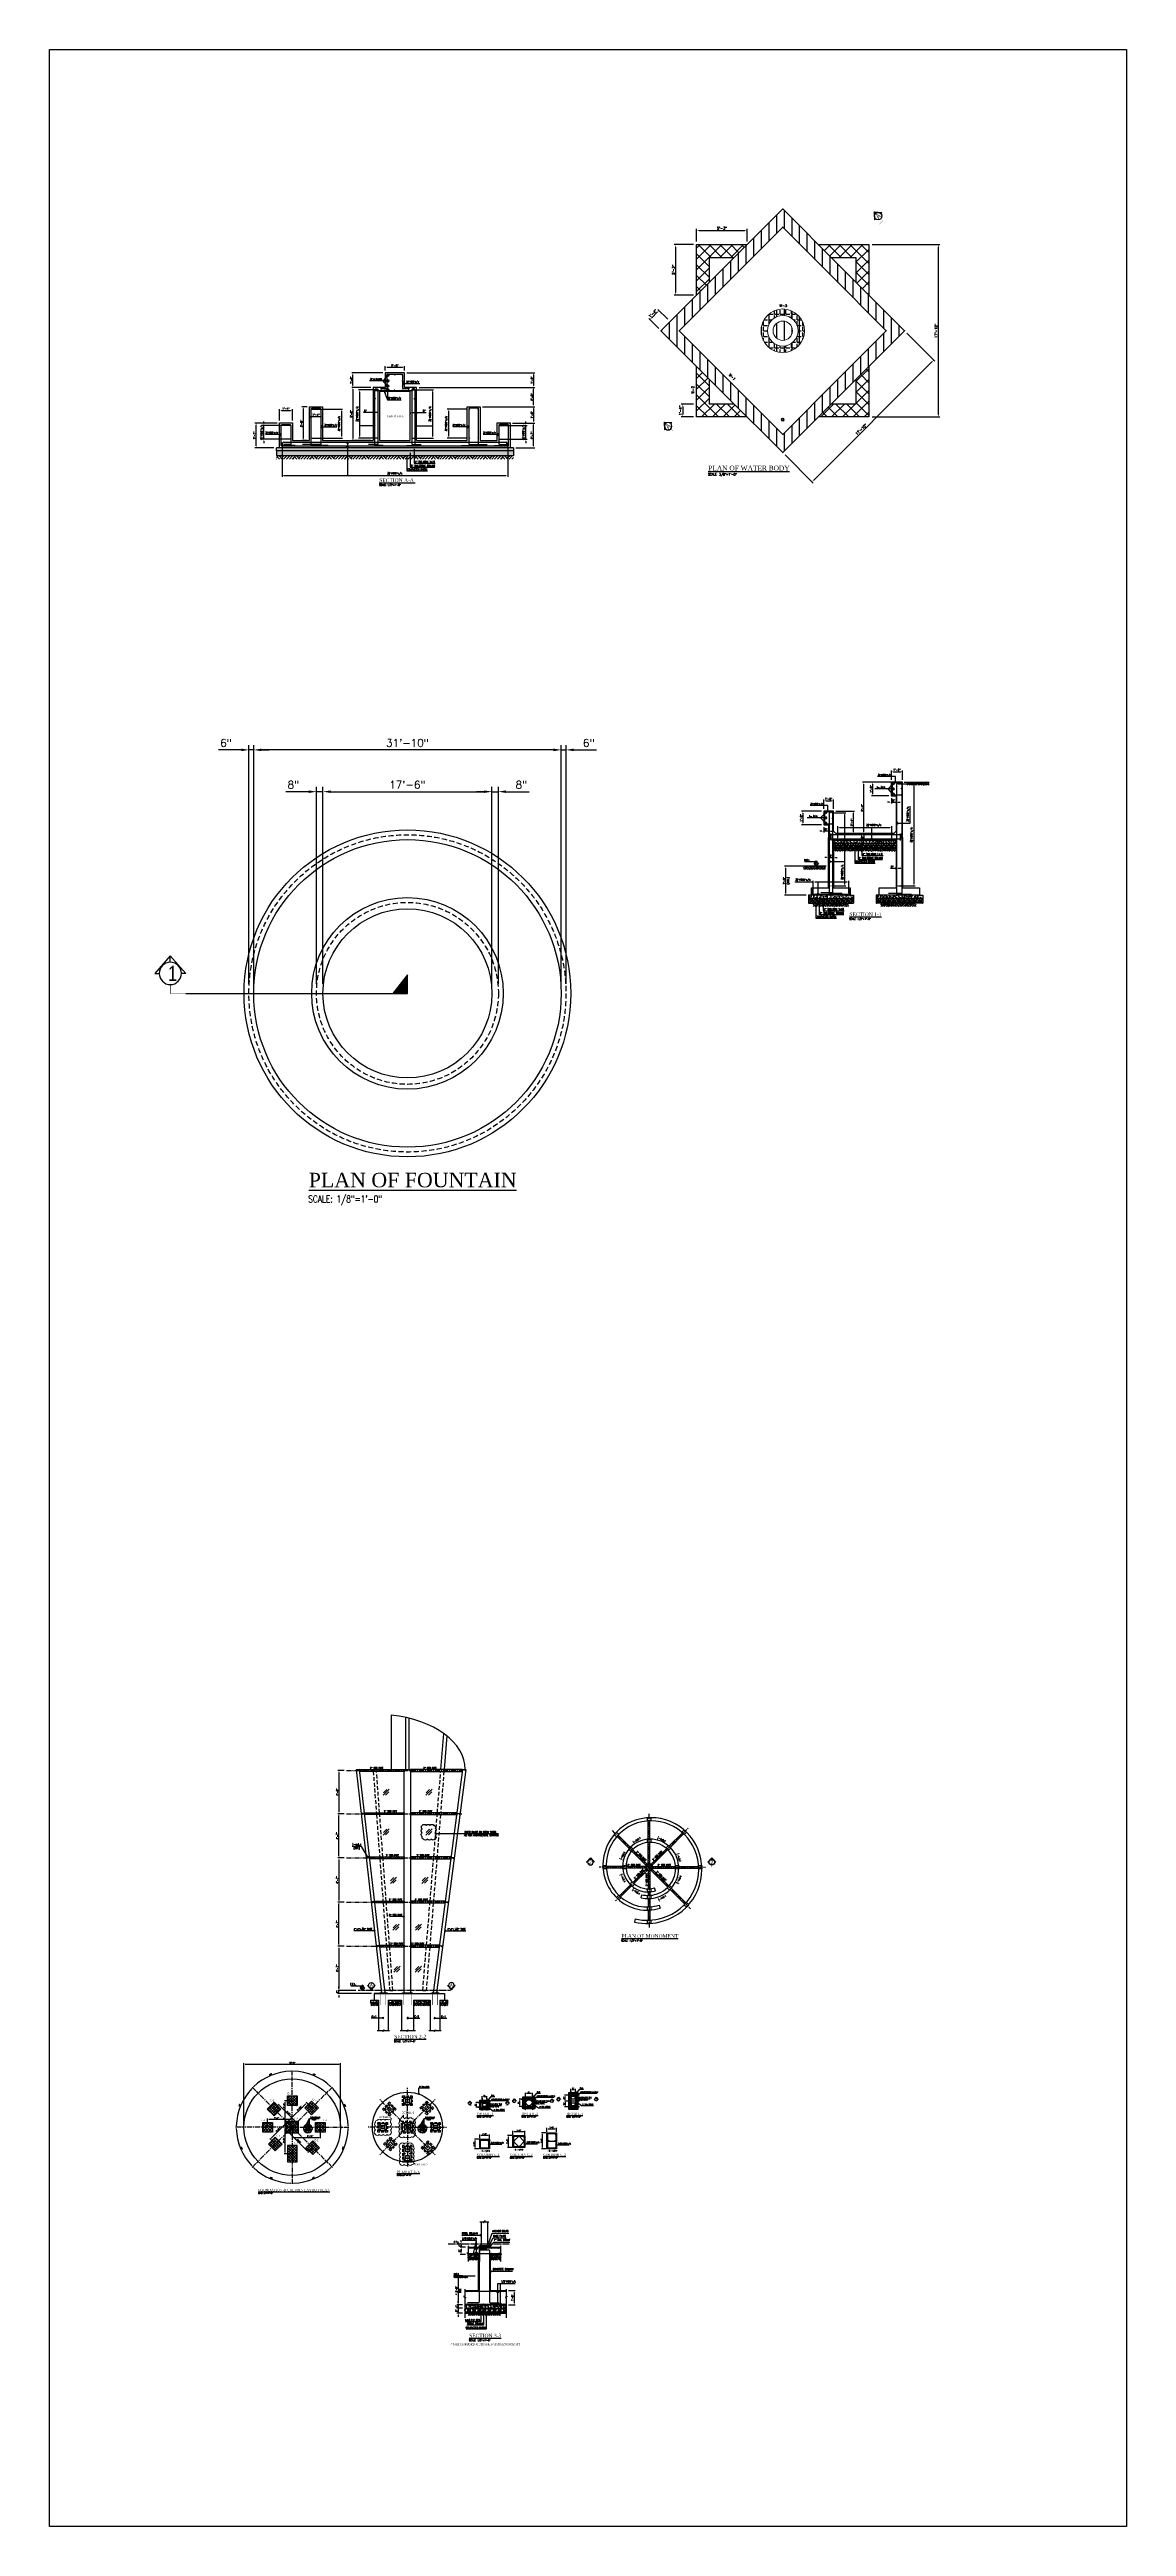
# Model space of a CAD drawing. Header units: inches. Extents: x 53036 to 54375, y -2788 to 288.
import ezdxf
from ezdxf.enums import TextEntityAlignment as Align

# ---------------------------------------------------------------- set-up
doc = ezdxf.new("R2010")
doc.units = ezdxf.units.IN
for name, pattern in [('CENTER', [2, 1.25, -0.25, 0.25, -0.25]), ('CENTER2', [1.125, 0.75, -0.125, 0.125, -0.125]), ('HIDDEN', [9.525, 6.35, -3.175]), ('HIDDEN2', [4.7625, 3.175, -1.5875])]:
    doc.linetypes.add(name, pattern=pattern)
for name, color, linetype in [('06--LINE-3', 3, 'Continuous'), ('1_DIM', 1, 'Continuous'), ('A-TYP-BEAM TEXT', 2, 'Continuous'), ('A-TYP-DIM', 1, 'Continuous'), ('A-TYP-H-TEXT', 2, 'Continuous'), ('A-TYP-HATCH-COL.', 9, 'Continuous'), ('A-TYP-HATCH-WALL', 9, 'Continuous'), ('A-TYP-M-BOT-STEEL', 6, 'Continuous'), ('A-TYP-SEC-MARK', 5, 'Continuous'), ('A-TYP-ST-DONUT', 6, 'Continuous'), ('A-TYP-ST-Hatch', 8, 'Continuous'), ('A-TYP-ST-LEVEL', 1, 'Continuous'), ('A-TYP-ST-TEXT', 2, 'Continuous'), ('BEAM', 2, 'Continuous'), ('dim', 2, 'Continuous'), ('donuts', 6, 'Continuous'), ('FOOTING', 3, 'Continuous'), ('HATCH', 251, 'Continuous'), ('PROJECTION', 1, 'Continuous'), ('ROAD CL', 251, 'CENTER'), ('S-BB', 6, 'Continuous'), ('S-TX-BEAM-HEADING', 5, 'Continuous'), ('steel', 6, 'Continuous'), ('water hatch', 121, 'Continuous')]:
    doc.layers.add(name, color=color, linetype=linetype)
for name, color, linetype, lineweight in [('06--LINE-4', 4, 'Continuous', 40), ('E--CONCRETE-4', 6, 'Continuous', 40), ('G--STELWRK-2', 2, 'Continuous', 25), ('main plan$0$$AUDIT_BAD_LAYER2', 252, 'Continuous', 15), ('WALL ELEVATION', 4, 'Continuous', 18), ('WALL LT', 3, 'Continuous', 25), ('WALL XLT', 1, 'Continuous', 5)]:
    doc.layers.add(name, color=color, linetype=linetype, lineweight=lineweight)
doc.styles.add('BLOWUPDETAILS-TEXT', font='times.ttf', dxfattribs={"width": 0.9})
doc.styles.add('HADINGS', font='times.ttf')
doc.styles.add('rizwan', font='romans.shx', dxfattribs={"width": 0.75})
doc.styles.add('romans', font='romans.shx')
doc.styles.add('SEC-MARK', font='swisscl.ttf')
doc.styles.add('STYLE4', font='romans.shx')
doc.dimstyles.new('STYLE-64', dxfattribs={"dimscale": 0, "dimtxt": 0.09375, "dimasz": 0.125, "dimexe": 0.0625, "dimexo": 0.0625, "dimgap": 0.03125, "dimtad": 1, "dimlfac": -1, "dimzin": 3, "dimdsep": 46, "dimlunit": 4, "dimtxsty": 'romans', "dimcen": 0.125, "dimdle": 4, "dimclrd": 1, "dimclre": 1, "dimclrt": 2, "dimadec": 0, "dimazin": 0, "dimtfac": 0.5, "dimtix": 1, "dimtmove": 2, "dimatfit": 3, "dimldrblk": 'ARC', "dimfxl": 0, "dimfrac": 1, "dimtolj": 1, "dimtzin": 3, "dimarcsym": 0})
pattern_1 = [(228.0127875, (4.572, -6.93873), (-50.800000004, -57.1499999965), [0.8543036, -84.5762091]), (184.969741, (4.0005, -7.57373), (76.1999999699, 6.3500003617), [1.4660118, -145.1351222]), (132.5104471, (2.54, -7.70073), (63.5000000268, -69.8499999756), [1.0337038, -102.336807]), (267.273689, (0.0635, -9.28823), (6.3500000133, 126.9999999993), [1.3350113, -132.1660936]), (292.8336542, (0, -10.62173), (-31.7500000027, 76.1999999989), [1.30908425, -129.5995194]), (357.273689, (0.508, -11.82823), (-126.9999999993, 6.3500000133), [1.3350113, -132.1660936]), (37.69424047, (1.8415, -11.89173), (-82.5499999963, -63.50000000475), [1.76548415, -174.7827883]), (72.25532837, (3.2385, -10.81223), (44.450000012, 139.6999999962), [1.6667988, -165.0131415]), (121.4295656, (3.7465, -9.22473), (-50.8000000072, 82.5499999956), [1.3395325, -132.61386425]), (175.2363583, (3.048, -8.08173), (69.849999999, -6.350000011), [1.5292832, -74.9348424]), (222.3974378, (1.524, -7.95473), (-76.1999999976, -69.85000000266), [1.9776948, -195.7919313]), (138.8140748, (6.35, -9.3517), (-44.4499999973, 38.100000003), [0.67501135, -66.82641456]), (171.4692344, (5.842, -8.90723), (82.5500000022, -12.6999999856), [1.28420495, -127.1365975]), (225, (4.572, -8.7167), (-9e-16, -6.35), [0.89802335, -8.0822328]), (203.1985905, (4.1275, -7.9547), (31.750000001, 12.699999998), [0.4836033, -47.8765559]), (291.8014095, (3.683, -8.1452), (-6.350000001, 19.05), [0.68391405, -33.5118825]), (30.9637565, (3.937, -8.7802), (19.05, 12.7), [1.11079915, -35.9157454]), (161.565051, (4.8895, -8.2087), (12.7, -6.35), [0.80321785, -19.2772453]), (16.3895403, (0, -8.14523), (63.5, 19.05), [1.12522, -111.3970667]), (70.3461759, (1.0795, -7.82773), (-25.4000000023, -69.8499999992), [0.94399735, -93.4555392]), (293.1985905, (4.8895, -6.9387), (-12.699999998, 31.750000001), [0.96720025, -47.392959]), (343.6104597, (5.2705, -7.82773), (-63.5000000013, 19.0499999956), [1.12522, -111.3970667]), (339.4439548, (0, -12.0822), (-31.75, 12.7), [1.085088, -53.1693358]), (294.7751406, (1.016, -12.46323), (-31.7500000378, 69.8499999828), [0.9091803, -90.00898345]), (66.8014095, (4.953, -13.2887), (12.699999998, 31.750000001), [0.96720025, -47.392959]), (17.3540246, (5.334, -12.39973), (-82.5499999984, -25.4000000053), [1.06445685, -105.38093995]), (69.4439548, (1.8415, -13.2887), (-12.7, -31.75), [0.542544, -53.7118798]), (101.3099325, (4.572, -13.2887), (-6.35, 25.4), [0.3237865, -32.0549874]), (165.9637565, (4.5085, -12.9712), (19.05, -6.35), [1.30908425, -24.8726365]), (186.00900596, (3.2385, -12.65373), (63.4999999997, 6.3500000033), [1.2131675, -120.10341216]), (303.6900675, (3.937, -9.3517), (-6.35, 12.7), [0.9158097, -21.9794409]), (353.1572266, (4.445, -10.11373), (107.9500000007, -12.6999999943), [1.5988919, -158.29002266]), (60.9453959, (6.0325, -10.3042), (-25.400000001, -44.4499999996), [0.6537706, -64.7234808]), (90, (6.35, -9.733), (-6.35, 6.35), [0.381, -5.969]), (120.2564372, (3.1115, -12.46323), (25.399999997, -44.4500000018), [0.8821674, -87.3348519]), (48.0127875, (2.667, -11.70123), (50.800000004, 57.1499999963), [1.7086072, -83.7219055]), (0, (3.81, -10.431), (6.35, 6.35), [1.651, -4.699]), (325.3048465, (5.461, -10.43123), (63.500000024, -44.4499999656), [1.0040239, -99.3982918]), (254.0546041, (6.2865, -11.0027), (-6.35, -25.4), [0.9245727, -45.3041251]), (207.64597536, (6.0325, -11.89173), (-120.6500000044, -63.4999999916), [1.50536275, -149.03116106]), (175.42607874, (4.699, -12.59023), (-82.55, 6.35), [1.59257365, -157.66461614])]
pattern_2 = [(50, (-2543.1744, 4584.6065), (5.46554007, -0.47817257), [0.5715, -6.2865]), (355, (-2543.1744, 4584.6065), (-1.05730264, 5.73170536), [0.4572, -5.0292175]), (100.451445, (-2542.719, 4584.5667), (4.4082374, 5.25353256), [0.48570026, -5.34270734]), (46.1842, (-2543.1744, 4586.1305), (8.1323712, -1.2612698), [0.85725, -9.42975]), (96.635558, (-2542.497, 4586.0254), (7.122124, 7.4227837), [0.7285507, -8.0140682]), (351.184151, (-2543.174, 4586.1305), (7.122124, 7.4227837), [0.685799, -7.543792]), (21, (-2542.4124, 4585.7495), (4.54843174, -3.06795595), [0.5715, -6.2865]), (326, (-2542.4124, 4585.7495), (1.85406085, 5.525639), [0.4572, -5.0292]), (71.451445, (-2542.0333, 4585.494), (6.4024926, 2.45768307), [0.48570026, -5.34269813]), (37.5, (-2543.1744, 4584.6065), (0.0926581, 2.536651166), [0, -4.96824, 0, -5.1054, 0, -5.04825]), (7.5, (-2543.1744, 4584.6065), (2.00458988, 3.00541724), [0, -2.91084, 0, -4.85394, 0, -1.92405]), (327.5, (-2544.8736, 4584.6065), (4.067717855, -0.17186232), [0, -1.905, 0, -5.9436, 0, -7.8867]), (317.5, (-2545.6356, 4584.6065), (4.44387544, 0.76279473), [0, -2.4765, 0, -3.94716, 0, -5.6007])]
pattern_3 = [(135, (0, -13.289), (-12.9315688, 2e-15), [9.144, -9.144]), (135, (1.078, -12.211), (-12.9315688, 2e-15), [9.144, -9.144]), (135, (2.155, -11.1335), (-12.9315688, 2e-15), [9.144, -9.144]), (135, (3.233, -10.056), (-12.9315688, 2e-15), [9.144, -9.144]), (135, (4.3105, -8.978), (-12.9315688, 2e-15), [9.144, -9.144]), (135, (5.388, -7.901), (-12.9315688, 2e-15), [9.144, -9.144]), (135, (6.466, -6.823), (-12.9315688, 2e-15), [9.144, -9.144]), (45, (-6.466, -6.823), (12.9315688, -2e-15), [9.144, -9.144]), (45, (-7.543, -5.745), (12.9315688, -2e-15), [9.144, -9.144]), (45, (-8.621, -4.668), (12.9315688, -2e-15), [9.144, -9.144]), (45, (-9.699, -3.59), (12.9315688, -2e-15), [9.144, -9.144]), (45, (-10.776, -2.512), (12.9315688, -2e-15), [9.144, -9.144]), (45, (-11.854, -1.435), (12.9315688, -2e-15), [9.144, -9.144]), (45, (-12.932, -0.357), (12.9315688, -2e-15), [9.144, -9.144])]
pattern_4 = [(50, (-2543.1744, 4570.44), (5.46554007, -0.47817257), [0.5715, -6.2865]), (355, (-2543.1744, 4570.44), (-1.05730264, 5.73170536), [0.4572, -5.0292175]), (100.451445, (-2542.719, 4570.4), (4.4082374, 5.25353256), [0.48570026, -5.34270734]), (46.1842, (-2543.1744, 4571.964), (8.1323712, -1.2612698), [0.85725, -9.42975]), (96.635558, (-2542.497, 4571.859), (7.122124, 7.4227837), [0.7285507, -8.0140682]), (351.184151, (-2543.174, 4571.964), (7.122124, 7.4227837), [0.685799, -7.543792]), (21, (-2542.4124, 4571.583), (4.54843174, -3.06795595), [0.5715, -6.2865]), (326, (-2542.4124, 4571.583), (1.85406085, 5.525639), [0.4572, -5.0292]), (71.451445, (-2542.0333, 4571.3274), (6.4024926, 2.45768307), [0.48570026, -5.34269813]), (37.5, (-2543.1744, 4570.44), (0.0926581, 2.536651166), [0, -4.96824, 0, -5.1054, 0, -5.04825]), (7.5, (-2543.1744, 4570.44), (2.00458988, 3.00541724), [0, -2.91084, 0, -4.85394, 0, -1.92405]), (327.5, (-2544.8736, 4570.44), (4.067717855, -0.17186232), [0, -1.905, 0, -5.9436, 0, -7.8867]), (317.5, (-2545.6356, 4570.44), (4.44387544, 0.76279473), [0, -2.4765, 0, -3.94716, 0, -5.6007])]
pattern_5 = [(135, (-2543.174, 4570.44), (-12.9315688, 2e-15), [9.144, -9.144]), (135, (-2542.097, 4571.518), (-12.9315688, 2e-15), [9.144, -9.144]), (135, (-2541.019, 4572.595), (-12.9315688, 2e-15), [9.144, -9.144]), (135, (-2539.9415, 4573.673), (-12.9315688, 2e-15), [9.144, -9.144]), (135, (-2538.864, 4574.751), (-12.9315688, 2e-15), [9.144, -9.144]), (135, (-2537.786, 4575.828), (-12.9315688, 2e-15), [9.144, -9.144]), (135, (-2536.709, 4576.906), (-12.9315688, 2e-15), [9.144, -9.144]), (45, (-2549.64, 4576.906), (12.9315688, -2e-15), [9.144, -9.144]), (45, (-2550.718, 4577.9835), (12.9315688, -2e-15), [9.144, -9.144]), (45, (-2551.795, 4579.061), (12.9315688, -2e-15), [9.144, -9.144]), (45, (-2552.873, 4580.139), (12.9315688, -2e-15), [9.144, -9.144]), (45, (-2553.951, 4581.216), (12.9315688, -2e-15), [9.144, -9.144]), (45, (-2555.028, 4582.294), (12.9315688, -2e-15), [9.144, -9.144]), (45, (-2556.106, 4583.372), (12.9315688, -2e-15), [9.144, -9.144])]

# ---------------------------------------------------------------- blocks, each defined once
blk = doc.blocks.new('*D176')
at = {"layer": 'A-TYP-DIM', "color": 1, "lineweight": -2, "ltscale": 1.5, "transparency": 16777216}
for p, q in [((53611.9, -175.4), (53639.6, -175.4)), ((53638.1, -203.7), (53638.1, -177.8)), ((53615.9, -206.1), (53639.6, -206.1))]:
    blk.add_line(p, q, dxfattribs=at)
at = {"layer": 'A-TYP-DIM', "color": 1, "ltscale": 1.5, "transparency": 16777216}
for points in [[(53637.7, -177.8), (53638.5, -177.8), (53638.1, -175.4)], [(53637.7, -203.7), (53638.5, -203.7), (53638.1, -206.1)]]:
    blk.add_solid(points, dxfattribs=at)
at = {"layer": 'Defpoints', "color": 0, "ltscale": 1.5, "transparency": 16777216}
for p in [(53608.9, -175.4), (53638.1, -175.4), (53612.9, -206.1)]:
    blk.add_point(p, dxfattribs=at)
at = {"layer": 'A-TYP-DIM', "color": 2, "ltscale": 1.5, "transparency": 16777216, "insert": (53635.9, -190.7), "char_height": 2.34, "attachment_point": 5, "rotation": 90, "style": 'romans'}
blk.add_mtext('\\A1;2\'-7"', dxfattribs=at)
blk = doc.blocks.new('ARC')
at = {"layer": 'dim', "color": 0, "linetype": 'ByBlock', "ltscale": 1.5}
for p, q in [((0.14, 0), (-1.16, 0)), ((-0.42, -0.32), (0, 0))]:
    blk.add_line(p, q, dxfattribs=at)
at = {"layer": 'dim', "color": 0, "ltscale": 1.5}
for p, q in [((-0.41, 0.34), (-0.26, 0.43)), ((0, 0), (-0.41, 0.34)), ((-0.28, -0.43), (0, 0)), ((-0.26, 0.43), (0, 0)), ((-0.42, -0.32), (-0.28, -0.43))]:
    blk.add_line(p, q, dxfattribs=at)
blk = doc.blocks.new('*D177')
at = {"layer": 'A-TYP-DIM', "color": 1, "lineweight": -2, "ltscale": 1.5, "transparency": 16777216}
for p, q in [((53574.7, -155.1), (53639.6, -155.1)), ((53611.9, -175.4), (53639.6, -175.4)), ((53638.1, -157.5), (53638.1, -173))]:
    blk.add_line(p, q, dxfattribs=at)
at = {"layer": 'A-TYP-DIM', "color": 1, "ltscale": 1.5, "transparency": 16777216}
for points in [[(53637.7, -157.5), (53638.5, -157.5), (53638.1, -155.1)], [(53637.7, -173), (53638.5, -173), (53638.1, -175.4)]]:
    blk.add_solid(points, dxfattribs=at)
at = {"layer": 'Defpoints', "color": 0, "ltscale": 1.5, "transparency": 16777216}
for p in [(53571.7, -155.1), (53608.9, -175.4), (53638.1, -175.4)]:
    blk.add_point(p, dxfattribs=at)
at = {"layer": 'A-TYP-DIM', "color": 2, "ltscale": 1.5, "transparency": 16777216, "insert": (53635.9, -165.2), "char_height": 2.34, "attachment_point": 5, "rotation": 90, "style": 'romans'}
blk.add_mtext('\\A1;1\'-8"', dxfattribs=at)
blk = doc.blocks.new('*D178')
at = {"layer": 'A-TYP-DIM', "color": 1, "lineweight": -2, "ltscale": 1.5, "transparency": 16777216}
for p, q in [((53495.7, -131.1), (53639.6, -131.1)), ((53638.1, -152.7), (53638.1, -133.5)), ((53574.7, -155.1), (53639.6, -155.1))]:
    blk.add_line(p, q, dxfattribs=at)
at = {"layer": 'A-TYP-DIM', "color": 1, "ltscale": 1.5, "transparency": 16777216}
for points in [[(53637.7, -133.5), (53638.5, -133.5), (53638.1, -131.1)], [(53637.7, -152.7), (53638.5, -152.7), (53638.1, -155.1)]]:
    blk.add_solid(points, dxfattribs=at)
at = {"layer": 'Defpoints', "color": 0, "ltscale": 1.5, "transparency": 16777216}
for p in [(53492.7, -131.1), (53638.1, -131.1), (53571.7, -155.1)]:
    blk.add_point(p, dxfattribs=at)
at = {"layer": 'A-TYP-DIM', "color": 2, "ltscale": 1.5, "transparency": 16777216, "insert": (53635.9, -143.1), "char_height": 2.34, "attachment_point": 5, "rotation": 90, "style": 'romans'}
blk.add_mtext('\\A1;2\'-0"', dxfattribs=at)
blk = doc.blocks.new('*D179')
at = {"layer": 'A-TYP-DIM', "color": 1, "lineweight": -2, "ltscale": 1.5, "transparency": 16777216}
for p, q in [((53480.7, -113.1), (53639.6, -113.1)), ((53638.1, -115.5), (53638.1, -128.7)), ((53495.7, -131.1), (53639.6, -131.1))]:
    blk.add_line(p, q, dxfattribs=at)
at = {"layer": 'A-TYP-DIM', "color": 1, "ltscale": 1.5, "transparency": 16777216}
for points in [[(53637.7, -115.5), (53638.5, -115.5), (53638.1, -113.1)], [(53637.7, -128.7), (53638.5, -128.7), (53638.1, -131.1)]]:
    blk.add_solid(points, dxfattribs=at)
at = {"layer": 'Defpoints', "color": 0, "ltscale": 1.5, "transparency": 16777216}
for p in [(53477.7, -113.1), (53492.7, -131.1), (53638.1, -131.1)]:
    blk.add_point(p, dxfattribs=at)
at = {"layer": 'A-TYP-DIM', "color": 2, "ltscale": 1.5, "transparency": 16777216, "insert": (53635.9, -122.1), "char_height": 2.34, "attachment_point": 5, "rotation": 90, "style": 'romans'}
blk.add_mtext('\\A1;1\'-6"', dxfattribs=at)
blk = doc.blocks.new('SEC-MARK')
at = {"layer": 'A-TYP-SEC-MARK', "color": 2, "linetype": 'Continuous'}
for p, q in [((0, 0.488), (-0.201, 0.259)), ((0, 0.488), (0.201, 0.259)), ((0, 0.404), (0, 0.488)), ((-0.201, 0.259), (-0.145, 0.259)), ((0.201, 0.259), (0.145, 0.259))]:
    blk.add_line(p, q, dxfattribs=at)
at = {"layer": 'A-TYP-SEC-MARK', "color": 2, "linetype": 'Continuous', "const_width": 0.005}
blk.add_lwpolyline([(0, 0.114), (0, 0), (-0.2, 0)], dxfattribs=at)
at = {"layer": 'A-TYP-SEC-MARK', "color": 2, "linetype": 'Continuous'}
blk.add_circle((0, 0.259), 0.145, dxfattribs=at)
at = {"layer": 'A-TYP-SEC-MARK', "color": 2, "linetype": 'Continuous', "style": 'SEC-MARK'}
blk.add_attdef('A', text='', height=0.199, dxfattribs=at).set_placement((0.001, 0.258), align=Align.MIDDLE_CENTER)
blk = doc.blocks.new('1-donut')
at = {"layer": 'A-TYP-ST-DONUT', "linetype": 'Continuous', "ltscale": 1.5, "const_width": 0.0195}
blk.add_lwpolyline([(0.01, 0, -1), (-0.01, 0, -1)], format="xyb", close=True, dxfattribs=at)
blk = doc.blocks.new('*D180')
at = {"layer": 'A-TYP-DIM', "color": 1, "lineweight": -2, "ltscale": 1.5, "transparency": 16777216}
for p, q in [((53325.4, -200.3), (53325.4, -242.2)), ((53605.9, -200.3), (53605.9, -242.2)), ((53327.8, -240.7), (53603.5, -240.7))]:
    blk.add_line(p, q, dxfattribs=at)
at = {"layer": 'A-TYP-DIM', "color": 1, "ltscale": 1.5, "transparency": 16777216}
for points in [[(53327.8, -240.3), (53327.8, -241.1), (53325.4, -240.7)], [(53603.5, -240.3), (53603.5, -241.1), (53605.9, -240.7)]]:
    blk.add_solid(points, dxfattribs=at)
at = {"layer": 'Defpoints', "color": 0, "ltscale": 1.5, "transparency": 16777216}
for p in [(53325.4, -197.3), (53605.9, -197.3), (53605.9, -240.7)]:
    blk.add_point(p, dxfattribs=at)
at = {"layer": 'A-TYP-DIM', "color": 2, "ltscale": 1.5, "transparency": 16777216, "insert": (53465.7, -238), "char_height": 2.344, "attachment_point": 5, "style": 'romans'}
blk.add_mtext('\\A1;{\\H0.7x;\\S3#8;}"%%C@6"c/c', dxfattribs=at)
blk = doc.blocks.new('*D181')
at = {"layer": 'A-TYP-DIM', "color": 1, "lineweight": -2, "ltscale": 1.5, "transparency": 16777216}
for p, q in [((53319.4, -175.4), (53291.7, -175.4)), ((53293.2, -203.7), (53293.2, -177.8)), ((53315.4, -206.1), (53291.7, -206.1))]:
    blk.add_line(p, q, dxfattribs=at)
at = {"layer": 'A-TYP-DIM', "color": 1, "ltscale": 1.5, "transparency": 16777216}
for points in [[(53292.8, -177.8), (53293.6, -177.8), (53293.2, -175.4)], [(53292.8, -203.7), (53293.6, -203.7), (53293.2, -206.1)]]:
    blk.add_solid(points, dxfattribs=at)
at = {"layer": 'Defpoints', "color": 0, "ltscale": 1.5, "transparency": 16777216}
for p in [(53293.2, -175.4), (53322.4, -175.4), (53318.4, -206.1)]:
    blk.add_point(p, dxfattribs=at)
at = {"layer": 'A-TYP-DIM', "color": 2, "ltscale": 1.5, "transparency": 16777216, "insert": (53291, -190.7), "char_height": 2.34, "attachment_point": 5, "rotation": 90, "style": 'romans'}
blk.add_mtext('\\A1;2\'-7"', dxfattribs=at)
blk = doc.blocks.new('*D182')
at = {"layer": 'A-TYP-DIM', "color": 1, "lineweight": -2, "ltscale": 1.5, "transparency": 16777216}
for p, q in [((53322.4, -172.4), (53322.4, -158.2)), ((53324.8, -159.7), (53336, -159.7)), ((53338.4, -172.4), (53338.4, -158.2))]:
    blk.add_line(p, q, dxfattribs=at)
at = {"layer": 'A-TYP-DIM', "color": 1, "ltscale": 1.5, "transparency": 16777216}
for points in [[(53324.8, -159.3), (53324.8, -160.1), (53322.4, -159.7)], [(53336, -159.3), (53336, -160.1), (53338.4, -159.7)]]:
    blk.add_solid(points, dxfattribs=at)
at = {"layer": 'Defpoints', "color": 0, "ltscale": 1.5, "transparency": 16777216}
for p in [(53322.4, -175.4), (53338.4, -159.7), (53338.4, -175.4)]:
    blk.add_point(p, dxfattribs=at)
at = {"layer": 'A-TYP-DIM', "color": 2, "ltscale": 1.5, "transparency": 16777216, "insert": (53330.4, -157.5), "char_height": 2.34, "attachment_point": 5, "style": 'romans'}
blk.add_mtext('\\A1;1\'-4"', dxfattribs=at)
blk = doc.blocks.new('*D183')
at = {"layer": 'A-TYP-DIM', "color": 1, "lineweight": -2, "ltscale": 1.5, "transparency": 16777216}
for p, q in [((53359.7, -167.5), (53359.7, -168.8)), ((53362.1, -167.3), (53373.3, -167.3)), ((53375.7, -167.5), (53375.7, -168.8))]:
    blk.add_line(p, q, dxfattribs=at)
at = {"layer": 'A-TYP-DIM', "color": 1, "ltscale": 1.5, "transparency": 16777216}
for points in [[(53362.1, -166.9), (53362.1, -167.7), (53359.7, -167.3)], [(53373.3, -166.9), (53373.3, -167.7), (53375.7, -167.3)]]:
    blk.add_solid(points, dxfattribs=at)
at = {"layer": 'Defpoints', "color": 0, "ltscale": 1.5, "transparency": 16777216}
for p in [(53359.7, -164.5), (53375.7, -164.5), (53375.7, -167.3)]:
    blk.add_point(p, dxfattribs=at)
at = {"layer": 'A-TYP-DIM', "color": 2, "ltscale": 1.5, "transparency": 16777216, "insert": (53367.7, -165.2), "char_height": 2.34, "attachment_point": 5, "style": 'romans'}
blk.add_mtext('\\A1;1\'-4"', dxfattribs=at)
blk = doc.blocks.new('*D184')
at = {"layer": 'A-TYP-DIM', "color": 1, "lineweight": -2, "ltscale": 1.5, "transparency": 16777216}
for p, q in [((53356.7, -155.1), (53350.2, -155.1)), ((53351.7, -157.5), (53351.7, -194.7)), ((53356.7, -197.1), (53350.2, -197.1))]:
    blk.add_line(p, q, dxfattribs=at)
at = {"layer": 'A-TYP-DIM', "color": 1, "ltscale": 1.5, "transparency": 16777216}
for points in [[(53351.3, -157.5), (53352.1, -157.5), (53351.7, -155.1)], [(53351.3, -194.7), (53352.1, -194.7), (53351.7, -197.1)]]:
    blk.add_solid(points, dxfattribs=at)
at = {"layer": 'Defpoints', "color": 0, "ltscale": 1.5, "transparency": 16777216}
for p in [(53359.7, -155.1), (53351.7, -197.1), (53359.7, -197.1)]:
    blk.add_point(p, dxfattribs=at)
at = {"layer": 'A-TYP-DIM', "color": 2, "ltscale": 1.5, "transparency": 16777216, "insert": (53349.6, -176.1), "char_height": 2.34, "attachment_point": 5, "rotation": 90, "style": 'romans'}
blk.add_mtext('\\A1;3\'-6"', dxfattribs=at)
blk = doc.blocks.new('*D185')
at = {"layer": 'A-TYP-DIM', "color": 1, "lineweight": -2, "ltscale": 1.5, "transparency": 16777216}
for p, q in [((53438.7, -162.5), (53426.7, -162.5)), ((53438.7, -162.4), (53438.7, -164)), ((53444.3, -162.5), (53441.1, -162.5)), ((53446.7, -162.4), (53446.7, -164))]:
    blk.add_line(p, q, dxfattribs=at)
at = {"layer": 'A-TYP-DIM', "color": 1, "ltscale": 1.5, "transparency": 16777216}
for points in [[(53441.1, -162.1), (53441.1, -162.9), (53438.7, -162.5)], [(53444.3, -162.1), (53444.3, -162.9), (53446.7, -162.5)]]:
    blk.add_solid(points, dxfattribs=at)
at = {"layer": 'Defpoints', "color": 0, "ltscale": 1.5, "transparency": 16777216}
for p in [(53438.7, -159.4), (53446.7, -159.4), (53446.7, -162.5)]:
    blk.add_point(p, dxfattribs=at)
at = {"layer": 'A-TYP-DIM', "color": 2, "ltscale": 1.5, "transparency": 16777216, "insert": (53429.1, -160.3), "char_height": 2.34, "attachment_point": 5, "style": 'romans'}
blk.add_mtext('\\A1;8"', dxfattribs=at)
blk = doc.blocks.new('*D186')
at = {"layer": 'A-TYP-DIM', "color": 1, "lineweight": -2, "ltscale": 1.5, "transparency": 16777216}
for p, q in [((53435.7, -131.1), (53412, -131.1)), ((53413.5, -133.5), (53413.5, -194.7)), ((53435.7, -197.1), (53412, -197.1))]:
    blk.add_line(p, q, dxfattribs=at)
at = {"layer": 'A-TYP-DIM', "color": 1, "ltscale": 1.5, "transparency": 16777216}
for points in [[(53413.1, -133.5), (53413.9, -133.5), (53413.5, -131.1)], [(53413.1, -194.7), (53413.9, -194.7), (53413.5, -197.1)]]:
    blk.add_solid(points, dxfattribs=at)
at = {"layer": 'Defpoints', "color": 0, "ltscale": 1.5, "transparency": 16777216}
for p in [(53438.7, -131.1), (53413.5, -197.1), (53438.7, -197.1)]:
    blk.add_point(p, dxfattribs=at)
at = {"layer": 'A-TYP-DIM', "color": 2, "ltscale": 1.5, "transparency": 16777216, "insert": (53411.4, -164.1), "char_height": 2.34, "attachment_point": 5, "rotation": 90, "style": 'romans'}
blk.add_mtext('\\A1;5\'-6"', dxfattribs=at)
blk = doc.blocks.new('*D187')
at = {"layer": 'A-TYP-DIM', "color": 1, "lineweight": -2, "ltscale": 1.5, "transparency": 16777216}
for p, q in [((53450.7, -113.1), (53412, -113.1)), ((53413.5, -128.7), (53413.5, -115.5)), ((53435.7, -131.1), (53412, -131.1))]:
    blk.add_line(p, q, dxfattribs=at)
at = {"layer": 'A-TYP-DIM', "color": 1, "ltscale": 1.5, "transparency": 16777216}
for points in [[(53413.1, -115.5), (53413.9, -115.5), (53413.5, -113.1)], [(53413.1, -128.7), (53413.9, -128.7), (53413.5, -131.1)]]:
    blk.add_solid(points, dxfattribs=at)
at = {"layer": 'Defpoints', "color": 0, "ltscale": 1.5, "transparency": 16777216}
for p in [(53413.5, -113.1), (53453.7, -113.1), (53438.7, -131.1)]:
    blk.add_point(p, dxfattribs=at)
at = {"layer": 'A-TYP-DIM', "color": 2, "ltscale": 1.5, "transparency": 16777216, "insert": (53411.4, -122.1), "char_height": 2.34, "attachment_point": 5, "rotation": 90, "style": 'romans'}
blk.add_mtext('\\A1;1\'-6"', dxfattribs=at)
blk = doc.blocks.new('*D188')
at = {"layer": 'A-TYP-DIM', "color": 1, "lineweight": -2, "ltscale": 1.5, "transparency": 16777216}
for p, q in [((53453.7, -110.1), (53453.7, -104.6)), ((53456.1, -106.1), (53475.3, -106.1)), ((53477.7, -110.1), (53477.7, -104.6))]:
    blk.add_line(p, q, dxfattribs=at)
at = {"layer": 'A-TYP-DIM', "color": 1, "ltscale": 1.5, "transparency": 16777216}
for points in [[(53456.1, -105.7), (53456.1, -106.5), (53453.7, -106.1)], [(53475.3, -105.7), (53475.3, -106.5), (53477.7, -106.1)]]:
    blk.add_solid(points, dxfattribs=at)
at = {"layer": 'Defpoints', "color": 0, "ltscale": 1.5, "transparency": 16777216}
for p in [(53453.7, -113.1), (53477.7, -106.1), (53477.7, -113.1)]:
    blk.add_point(p, dxfattribs=at)
at = {"layer": 'A-TYP-DIM', "color": 2, "ltscale": 1.5, "transparency": 16777216, "insert": (53465.7, -104), "char_height": 2.34, "attachment_point": 5, "style": 'romans'}
blk.add_mtext('\\A1;2\'-0"', dxfattribs=at)
blk = doc.blocks.new('*D189')
at = {"layer": 'A-TYP-DIM', "color": 1, "lineweight": -2, "ltscale": 1.5, "transparency": 16777216}
for p, q in [((53484.7, -162.4), (53484.7, -164)), ((53487.1, -162.5), (53490.3, -162.5)), ((53492.7, -162.4), (53492.7, -164)), ((53492.7, -162.5), (53504.6, -162.5))]:
    blk.add_line(p, q, dxfattribs=at)
at = {"layer": 'A-TYP-DIM', "color": 1, "ltscale": 1.5, "transparency": 16777216}
for points in [[(53487.1, -162.1), (53487.1, -162.9), (53484.7, -162.5)], [(53490.3, -162.1), (53490.3, -162.9), (53492.7, -162.5)]]:
    blk.add_solid(points, dxfattribs=at)
at = {"layer": 'Defpoints', "color": 0, "ltscale": 1.5, "transparency": 16777216}
for p in [(53484.7, -159.4), (53484.7, -162.5), (53492.7, -159.4)]:
    blk.add_point(p, dxfattribs=at)
at = {"layer": 'A-TYP-DIM', "color": 2, "ltscale": 1.5, "transparency": 16777216, "insert": (53502.2, -160.3), "char_height": 2.34, "attachment_point": 5, "style": 'romans'}
blk.add_mtext('\\A1;8"', dxfattribs=at)
blk = doc.blocks.new('*D190')
at = {"layer": 'A-TYP-DIM', "color": 1, "lineweight": -2, "ltscale": 1.5, "transparency": 16777216}
for p, q in [((53362.7, -158.1), (53400.7, -158.1)), ((53399.2, -160.5), (53399.2, -191.6)), ((53362.7, -194), (53400.7, -194))]:
    blk.add_line(p, q, dxfattribs=at)
at = {"layer": 'A-TYP-DIM', "color": 1, "ltscale": 1.5, "transparency": 16777216}
for points in [[(53398.8, -160.5), (53399.6, -160.5), (53399.2, -158.1)], [(53398.8, -191.6), (53399.6, -191.6), (53399.2, -194)]]:
    blk.add_solid(points, dxfattribs=at)
at = {"layer": 'Defpoints', "color": 0, "ltscale": 1.5, "transparency": 16777216}
for p in [(53359.7, -158.1), (53359.7, -194), (53399.2, -194)]:
    blk.add_point(p, dxfattribs=at)
at = {"layer": 'A-TYP-DIM', "color": 2, "ltscale": 1.5, "transparency": 16777216, "insert": (53396.4, -176), "char_height": 2.344, "attachment_point": 5, "rotation": 90, "style": 'romans'}
blk.add_mtext('\\A1;{\\H0.7x;\\S1#4;}"%%C@6"c/c', dxfattribs=at)
blk = doc.blocks.new('*D191')
at = {"layer": 'A-TYP-DIM', "color": 1, "lineweight": -2, "ltscale": 1.5, "transparency": 16777216}
for p, q in [((53444.1, -134.1), (53420.3, -134.1)), ((53421.8, -136.5), (53421.8, -191.6)), ((53443.7, -194), (53420.3, -194))]:
    blk.add_line(p, q, dxfattribs=at)
at = {"layer": 'A-TYP-DIM', "color": 1, "ltscale": 1.5, "transparency": 16777216}
for points in [[(53421.4, -136.5), (53422.2, -136.5), (53421.8, -134.1)], [(53421.4, -191.6), (53422.2, -191.6), (53421.8, -194)]]:
    blk.add_solid(points, dxfattribs=at)
at = {"layer": 'Defpoints', "color": 0, "ltscale": 1.5, "transparency": 16777216}
for p in [(53447.1, -134.1), (53421.8, -194), (53446.7, -194)]:
    blk.add_point(p, dxfattribs=at)
at = {"layer": 'A-TYP-DIM', "color": 2, "ltscale": 1.5, "transparency": 16777216, "insert": (53419, -164), "char_height": 2.344, "attachment_point": 5, "rotation": 90, "style": 'romans'}
blk.add_mtext('\\A1;{\\H0.7x;\\S3#8;\\H1.4286x;"%%C@6"c/c}', dxfattribs=at)
blk = doc.blocks.new('*D192')
at = {"layer": 'A-TYP-DIM', "color": 1, "lineweight": -2, "ltscale": 1.5, "transparency": 16777216}
for p, q in [((53487.2, -134.1), (53513.7, -134.1)), ((53512.2, -136.5), (53512.2, -191.6)), ((53487.7, -194), (53513.7, -194))]:
    blk.add_line(p, q, dxfattribs=at)
at = {"layer": 'A-TYP-DIM', "color": 1, "ltscale": 1.5, "transparency": 16777216}
for points in [[(53511.8, -136.5), (53512.6, -136.5), (53512.2, -134.1)], [(53511.8, -191.6), (53512.6, -191.6), (53512.2, -194)]]:
    blk.add_solid(points, dxfattribs=at)
at = {"layer": 'Defpoints', "color": 0, "ltscale": 1.5, "transparency": 16777216}
for p in [(53484.2, -134.1), (53484.7, -194), (53512.2, -194)]:
    blk.add_point(p, dxfattribs=at)
at = {"layer": 'A-TYP-DIM', "color": 2, "ltscale": 1.5, "transparency": 16777216, "insert": (53509.4, -164), "char_height": 2.344, "attachment_point": 5, "rotation": 90, "style": 'romans'}
blk.add_mtext('\\A1;{\\H0.7x;\\S3#8;\\H1.4286x;"%%C@6"c/c}', dxfattribs=at)
blk = doc.blocks.new('*D194')
at = {"layer": 'A-TYP-DIM', "color": 1, "lineweight": -2, "ltscale": 1.5, "transparency": 16777216}
for p, q in [((53555.7, -158.1), (53530.7, -158.1)), ((53532.2, -160.5), (53532.2, -191.6)), ((53555.7, -194), (53530.7, -194))]:
    blk.add_line(p, q, dxfattribs=at)
at = {"layer": 'A-TYP-DIM', "color": 1, "ltscale": 1.5, "transparency": 16777216}
for points in [[(53531.8, -160.5), (53532.6, -160.5), (53532.2, -158.1)], [(53531.8, -191.6), (53532.6, -191.6), (53532.2, -194)]]:
    blk.add_solid(points, dxfattribs=at)
at = {"layer": 'Defpoints', "color": 0, "ltscale": 1.5, "transparency": 16777216}
for p in [(53558.7, -158.1), (53532.2, -194), (53558.7, -194)]:
    blk.add_point(p, dxfattribs=at)
at = {"layer": 'A-TYP-DIM', "color": 2, "ltscale": 1.5, "transparency": 16777216, "insert": (53529.4, -176), "char_height": 2.344, "attachment_point": 5, "rotation": 90, "style": 'romans'}
blk.add_mtext('\\A1;{\\H0.7x;\\S1#4;}"%%C@6"c/c', dxfattribs=at)
blk = doc.blocks.new('*D195')
at = {"layer": 'A-TYP-DIM', "color": 1, "lineweight": -2, "ltscale": 1.5, "transparency": 16777216}
for p, q in [((53335.4, -178.4), (53301.4, -178.4)), ((53302.9, -176), (53302.9, -173.6)), ((53302.9, -195.5), (53302.9, -178.4)), ((53335.4, -195.5), (53301.4, -195.5)), ((53302.9, -197.9), (53302.9, -200.3))]:
    blk.add_line(p, q, dxfattribs=at)
at = {"layer": 'A-TYP-DIM', "color": 1, "ltscale": 1.5, "transparency": 16777216}
for points in [[(53302.5, -176), (53303.3, -176), (53302.9, -178.4)], [(53302.5, -197.9), (53303.3, -197.9), (53302.9, -195.5)]]:
    blk.add_solid(points, dxfattribs=at)
at = {"layer": 'Defpoints', "color": 0, "ltscale": 1.5, "transparency": 16777216}
for p in [(53302.9, -178.4), (53338.4, -178.4), (53338.4, -195.5)]:
    blk.add_point(p, dxfattribs=at)
at = {"layer": 'A-TYP-DIM', "color": 2, "ltscale": 1.5, "transparency": 16777216, "insert": (53300.1, -186.9), "char_height": 2.344, "attachment_point": 5, "rotation": 90, "style": 'romans'}
blk.add_mtext('\\A1;{\\H0.7x;\\S1#4;\\H1.4286x;"%%C@6"c/c}', dxfattribs=at)
blk = doc.blocks.new('*D196')
at = {"layer": 'A-TYP-DIM', "color": 1, "lineweight": -2, "ltscale": 1.5, "transparency": 16777216}
for p, q in [((53595.9, -178.4), (53629.9, -178.4)), ((53628.4, -176), (53628.4, -173.6)), ((53628.4, -195.5), (53628.4, -178.4)), ((53595.9, -195.5), (53629.9, -195.5)), ((53628.4, -197.9), (53628.4, -200.3))]:
    blk.add_line(p, q, dxfattribs=at)
at = {"layer": 'A-TYP-DIM', "color": 1, "ltscale": 1.5, "transparency": 16777216}
for points in [[(53628, -176), (53628.8, -176), (53628.4, -178.4)], [(53628, -197.9), (53628.8, -197.9), (53628.4, -195.5)]]:
    blk.add_solid(points, dxfattribs=at)
at = {"layer": 'Defpoints', "color": 0, "ltscale": 1.5, "transparency": 16777216}
for p in [(53592.9, -178.4), (53628.4, -178.4), (53592.9, -195.5)]:
    blk.add_point(p, dxfattribs=at)
at = {"layer": 'A-TYP-DIM', "color": 2, "ltscale": 1.5, "transparency": 16777216, "insert": (53625.6, -186.9), "char_height": 2.344, "attachment_point": 5, "rotation": 90, "style": 'romans'}
blk.add_mtext('\\A1;{\\H0.7x;\\S1#4;\\H1.4286x;"%%C@6"c/c}', dxfattribs=at)
blk = doc.blocks.new('*D197')
at = {"layer": 'A-TYP-DIM', "color": 1, "lineweight": -2, "ltscale": 1.5, "transparency": 16777216}
for p, q in [((54058.6, 46.2), (54142.9, 46.2)), ((54140.9, 43), (54140.9, -164.6)), ((54058.6, -167.8), (54142.9, -167.8))]:
    blk.add_line(p, q, dxfattribs=at)
at = {"layer": 'A-TYP-DIM', "color": 1, "ltscale": 1.5, "transparency": 16777216}
for points in [[(54140.4, 43), (54141.5, 43), (54140.9, 46.2)], [(54140.4, -164.6), (54141.5, -164.6), (54140.9, -167.8)]]:
    blk.add_solid(points, dxfattribs=at)
at = {"layer": 'Defpoints', "color": 0, "ltscale": 1.5, "transparency": 16777216}
for p in [(54054.6, 46.2), (54054.6, -167.8), (54140.9, -167.8)]:
    blk.add_point(p, dxfattribs=at)
at = {"layer": 'A-TYP-DIM', "color": 2, "ltscale": 1.5, "transparency": 16777216, "insert": (54138.1, -60.8), "char_height": 3.125, "attachment_point": 5, "rotation": 90, "style": 'romans'}
blk.add_mtext('\\A1;17\'-10"', dxfattribs=at)
blk = doc.blocks.new('*D198')
at = {"layer": 'A-TYP-DIM', "color": 1, "lineweight": -2, "ltscale": 1.5, "transparency": 16777216}
for p, q in [((53836.6, 46.2), (53812.7, 46.2)), ((53814.7, -13.3), (53814.7, 43)), ((53836.6, -16.5), (53812.7, -16.5))]:
    blk.add_line(p, q, dxfattribs=at)
at = {"layer": 'A-TYP-DIM', "color": 1, "ltscale": 1.5, "transparency": 16777216}
for points in [[(53814.2, 43), (53815.2, 43), (53814.7, 46.2)], [(53814.2, -13.3), (53815.2, -13.3), (53814.7, -16.5)]]:
    blk.add_solid(points, dxfattribs=at)
at = {"layer": 'Defpoints', "color": 0, "ltscale": 1.5, "transparency": 16777216}
for p in [(53814.7, 46.2), (53840.6, 46.2), (53840.6, -16.5)]:
    blk.add_point(p, dxfattribs=at)
at = {"layer": 'A-TYP-DIM', "color": 2, "ltscale": 1.5, "transparency": 16777216, "insert": (53811.8, 14.9), "char_height": 3.12, "attachment_point": 5, "rotation": 90, "style": 'romans'}
blk.add_mtext('\\A1;5\'-3"', dxfattribs=at)
blk = doc.blocks.new('*D199')
at = {"layer": 'A-TYP-DIM', "color": 1, "lineweight": -2, "ltscale": 1.5, "transparency": 16777216}
for p, q in [((53840.6, 50.2), (53840.6, 65.7)), ((53843.8, 63.7), (53900.1, 63.7)), ((53903.3, 50.2), (53903.3, 65.7))]:
    blk.add_line(p, q, dxfattribs=at)
at = {"layer": 'A-TYP-DIM', "color": 1, "ltscale": 1.5, "transparency": 16777216}
for points in [[(53843.8, 64.2), (53843.8, 63.1), (53840.6, 63.7)], [(53900.1, 64.2), (53900.1, 63.1), (53903.3, 63.7)]]:
    blk.add_solid(points, dxfattribs=at)
at = {"layer": 'Defpoints', "color": 0, "ltscale": 1.5, "transparency": 16777216}
for p in [(53903.3, 63.7), (53840.6, 46.2), (53903.3, 46.2)]:
    blk.add_point(p, dxfattribs=at)
at = {"layer": 'A-TYP-DIM', "color": 2, "ltscale": 1.5, "transparency": 16777216, "insert": (53872, 66.5), "char_height": 3.12, "attachment_point": 5, "style": 'romans'}
blk.add_mtext('\\A1;5\'-3"', dxfattribs=at)
blk = doc.blocks.new('*D200')
at = {"layer": 'A-TYP-DIM', "color": 1, "lineweight": -2, "ltscale": 1.5, "transparency": 16777216}
for p, q in [((53793.5, -57.9), (53781.1, -45.6)), ((53791.6, -37.9), (53784.8, -44.7)), ((53804.8, -46.6), (53792.4, -34.3))]:
    blk.add_line(p, q, dxfattribs=at)
at = {"layer": 'A-TYP-DIM', "color": 1, "ltscale": 1.5, "transparency": 16777216}
for points in [[(53784.4, -44.3), (53785.2, -45.1), (53782.5, -47)], [(53791.2, -37.6), (53792, -38.3), (53793.9, -35.7)]]:
    blk.add_solid(points, dxfattribs=at)
at = {"layer": 'Defpoints', "color": 0, "ltscale": 1.5, "transparency": 16777216}
for p in [(53782.5, -47), (53796.3, -60.8), (53807.6, -49.5)]:
    blk.add_point(p, dxfattribs=at)
at = {"layer": 'A-TYP-DIM', "color": 2, "ltscale": 1.5, "transparency": 16777216, "insert": (53786.2, -39.3), "char_height": 3.12, "attachment_point": 5, "rotation": 45, "style": 'romans'}
blk.add_mtext('\\A1;1\'-4"', dxfattribs=at)
blk = doc.blocks.new('*D201')
at = {"layer": 'A-TYP-DIM', "color": 1, "lineweight": -2, "ltscale": 1.5, "transparency": 16777216}
for p, q in [((53836.6, -151.8), (53821.4, -151.8)), ((53836.6, -167.8), (53821.4, -167.8)), ((53823.4, -155), (53823.4, -164.6))]:
    blk.add_line(p, q, dxfattribs=at)
at = {"layer": 'A-TYP-DIM', "color": 1, "ltscale": 1.5, "transparency": 16777216}
for points in [[(53822.9, -155), (53823.9, -155), (53823.4, -151.8)], [(53822.9, -164.6), (53823.9, -164.6), (53823.4, -167.8)]]:
    blk.add_solid(points, dxfattribs=at)
at = {"layer": 'Defpoints', "color": 0, "ltscale": 1.5, "transparency": 16777216}
for p in [(53840.6, -151.8), (53823.4, -167.8), (53840.6, -167.8)]:
    blk.add_point(p, dxfattribs=at)
at = {"layer": 'A-TYP-DIM', "color": 2, "ltscale": 1.5, "transparency": 16777216, "insert": (53820.5, -159.8), "char_height": 3.12, "attachment_point": 5, "rotation": 90, "style": 'romans'}
blk.add_mtext('\\A1;1\'-4"', dxfattribs=at)
blk = doc.blocks.new('*D202')
at = {"layer": 'A-TYP-DIM', "color": 1, "lineweight": -2, "ltscale": 1.5, "transparency": 16777216}
for p, q in [((54101.8, -63.6), (54136.7, -98.5)), ((54133.1, -99.4), (53986.3, -246.2)), ((53950.5, -214.9), (53985.4, -249.9))]:
    blk.add_line(p, q, dxfattribs=at)
at = {"layer": 'A-TYP-DIM', "color": 1, "ltscale": 1.5, "transparency": 16777216}
for points in [[(54132.7, -99), (54133.4, -99.8), (54135.3, -97.1)], [(53985.9, -245.8), (53986.6, -246.6), (53984, -248.4)]]:
    blk.add_solid(points, dxfattribs=at)
at = {"layer": 'Defpoints', "color": 0, "ltscale": 1.5, "transparency": 16777216}
for p in [(54099, -60.8), (53947.6, -212.1), (53984, -248.4)]:
    blk.add_point(p, dxfattribs=at)
at = {"layer": 'A-TYP-DIM', "color": 2, "ltscale": 1.5, "transparency": 16777216, "insert": (54045.2, -183.2), "char_height": 3.125, "attachment_point": 5, "rotation": 45, "style": 'romans'}
blk.add_mtext('\\A1;17\'-10"', dxfattribs=at)
blk = doc.blocks.new('*D204')
at = {"layer": 'A-TYP-DIM', "color": 1, "lineweight": -2, "ltscale": 1.5, "transparency": 16777216}
for p, q in [((53290.3, -871.7), (53290.3, -575.3)), ((53662.7, -581.3), (53299.9, -581.3)), ((53672.3, -871.7), (53672.3, -575.3))]:
    blk.add_line(p, q, dxfattribs=at)
at = {"layer": 'A-TYP-DIM', "color": 1, "ltscale": 1.5, "transparency": 16777216}
for points in [[(53299.9, -579.7), (53299.9, -582.9), (53290.3, -581.3)], [(53662.7, -579.7), (53662.7, -582.9), (53672.3, -581.3)]]:
    blk.add_solid(points, dxfattribs=at)
at = {"layer": 'Defpoints', "color": 0, "ltscale": 1.5, "transparency": 16777216}
for p in [(53290.3, -581.3), (53290.3, -883.7), (53672.3, -883.7)]:
    blk.add_point(p, dxfattribs=at)
at = {"layer": 'A-TYP-DIM', "color": 2, "ltscale": 1.5, "transparency": 16777216, "insert": (53481.3, -572.7), "char_height": 9.375, "attachment_point": 5, "style": 'romans'}
blk.add_mtext('\\A1;31\'-10"', dxfattribs=at)
blk = doc.blocks.new('*D205')
at = {"layer": 'A-TYP-DIM', "color": 1, "lineweight": -2, "ltscale": 1.5, "transparency": 16777216}
for p, q in [((53274.7, -581.3), (53246.6, -581.3)), ((53284.3, -871.7), (53284.3, -575.3)), ((53290.3, -581.3), (53284.3, -581.3)), ((53290.3, -871.7), (53290.3, -575.3)), ((53299.9, -581.3), (53309.5, -581.3))]:
    blk.add_line(p, q, dxfattribs=at)
at = {"layer": 'A-TYP-DIM', "color": 1, "ltscale": 1.5, "transparency": 16777216}
for points in [[(53274.7, -579.7), (53274.7, -582.9), (53284.3, -581.3)], [(53299.9, -579.7), (53299.9, -582.9), (53290.3, -581.3)]]:
    blk.add_solid(points, dxfattribs=at)
at = {"layer": 'Defpoints', "color": 0, "ltscale": 1.5, "transparency": 16777216}
for p in [(53290.3, -581.3), (53284.3, -883.7), (53290.3, -883.7)]:
    blk.add_point(p, dxfattribs=at)
at = {"layer": 'A-TYP-DIM', "color": 2, "ltscale": 1.5, "transparency": 16777216, "insert": (53255.8, -572.7), "char_height": 9.38, "attachment_point": 5, "style": 'romans'}
blk.add_mtext('\\A1;6"', dxfattribs=at)
blk = doc.blocks.new('*D206')
at = {"layer": 'A-TYP-DIM', "color": 1, "lineweight": -2, "ltscale": 1.5, "transparency": 16777216}
for p, q in [((53662.7, -581.3), (53653.1, -581.3)), ((53672.3, -871.7), (53672.3, -575.3)), ((53672.3, -581.3), (53678.3, -581.3)), ((53678.3, -871.7), (53678.3, -575.3)), ((53687.9, -581.3), (53716, -581.3))]:
    blk.add_line(p, q, dxfattribs=at)
at = {"layer": 'A-TYP-DIM', "color": 1, "ltscale": 1.5, "transparency": 16777216}
for points in [[(53662.7, -579.7), (53662.7, -582.9), (53672.3, -581.3)], [(53687.9, -579.7), (53687.9, -582.9), (53678.3, -581.3)]]:
    blk.add_solid(points, dxfattribs=at)
at = {"layer": 'Defpoints', "color": 0, "ltscale": 1.5, "transparency": 16777216}
for p in [(53672.3, -581.3), (53672.3, -883.7), (53678.3, -883.7)]:
    blk.add_point(p, dxfattribs=at)
at = {"layer": 'A-TYP-DIM', "color": 2, "ltscale": 1.5, "transparency": 16777216, "insert": (53706.7, -572.7), "char_height": 9.38, "attachment_point": 5, "style": 'romans'}
blk.add_mtext('\\A1;6"', dxfattribs=at)
blk = doc.blocks.new('*D207')
at = {"layer": 'A-TYP-DIM', "color": 1, "lineweight": -2, "ltscale": 1.5, "transparency": 16777216}
for p, q in [((53376.3, -871.7), (53376.3, -627.2)), ((53385.9, -633.2), (53576.7, -633.2)), ((53586.3, -871.7), (53586.3, -627.2))]:
    blk.add_line(p, q, dxfattribs=at)
at = {"layer": 'A-TYP-DIM', "color": 1, "ltscale": 1.5, "transparency": 16777216}
for points in [[(53385.9, -631.6), (53385.9, -634.8), (53376.3, -633.2)], [(53576.7, -631.6), (53576.7, -634.8), (53586.3, -633.2)]]:
    blk.add_solid(points, dxfattribs=at)
at = {"layer": 'Defpoints', "color": 0, "ltscale": 1.5, "transparency": 16777216}
for p in [(53586.3, -633.2), (53376.3, -883.7), (53586.3, -883.7)]:
    blk.add_point(p, dxfattribs=at)
at = {"layer": 'A-TYP-DIM', "color": 2, "ltscale": 1.5, "transparency": 16777216, "insert": (53481.3, -624.6), "char_height": 9.38, "attachment_point": 5, "style": 'romans'}
blk.add_mtext('\\A1;17\'-6"', dxfattribs=at)
blk = doc.blocks.new('*D208')
at = {"layer": 'A-TYP-DIM', "color": 1, "lineweight": -2, "ltscale": 1.5, "transparency": 16777216}
for p, q in [((53358.7, -633.2), (53330.1, -633.2)), ((53368.3, -871.7), (53368.3, -627.2)), ((53376.3, -633.2), (53368.3, -633.2)), ((53376.3, -871.7), (53376.3, -627.2)), ((53385.9, -633.2), (53395.5, -633.2))]:
    blk.add_line(p, q, dxfattribs=at)
at = {"layer": 'A-TYP-DIM', "color": 1, "ltscale": 1.5, "transparency": 16777216}
for points in [[(53358.7, -631.6), (53358.7, -634.8), (53368.3, -633.2)], [(53385.9, -631.6), (53385.9, -634.8), (53376.3, -633.2)]]:
    blk.add_solid(points, dxfattribs=at)
at = {"layer": 'Defpoints', "color": 0, "ltscale": 1.5, "transparency": 16777216}
for p in [(53368.3, -633.2), (53368.3, -883.7), (53376.3, -883.7)]:
    blk.add_point(p, dxfattribs=at)
at = {"layer": 'A-TYP-DIM', "color": 2, "ltscale": 1.5, "transparency": 16777216, "insert": (53339.6, -624.6), "char_height": 9.38, "attachment_point": 5, "style": 'romans'}
blk.add_mtext('\\A1;8"', dxfattribs=at)
blk = doc.blocks.new('*D209')
at = {"layer": 'A-TYP-DIM', "color": 1, "lineweight": -2, "ltscale": 1.5, "transparency": 16777216}
for p, q in [((53576.7, -633.2), (53567.1, -633.2)), ((53586.3, -871.7), (53586.3, -627.2)), ((53586.3, -633.2), (53594.3, -633.2)), ((53594.3, -871.7), (53594.3, -627.2)), ((53603.9, -633.2), (53632.4, -633.2))]:
    blk.add_line(p, q, dxfattribs=at)
at = {"layer": 'A-TYP-DIM', "color": 1, "ltscale": 1.5, "transparency": 16777216}
for points in [[(53576.7, -631.6), (53576.7, -634.8), (53586.3, -633.2)], [(53603.9, -631.6), (53603.9, -634.8), (53594.3, -633.2)]]:
    blk.add_solid(points, dxfattribs=at)
at = {"layer": 'Defpoints', "color": 0, "ltscale": 1.5, "transparency": 16777216}
for p in [(53594.3, -633.2), (53586.3, -883.7), (53594.3, -883.7)]:
    blk.add_point(p, dxfattribs=at)
at = {"layer": 'A-TYP-DIM', "color": 2, "ltscale": 1.5, "transparency": 16777216, "insert": (53622.9, -624.6), "char_height": 9.38, "attachment_point": 5, "style": 'romans'}
blk.add_mtext('\\A1;8"', dxfattribs=at)
blk = doc.blocks.new('*D210')
at = {"layer": 'A-TYP-DIM', "color": 1, "lineweight": -2, "ltscale": 1.5, "transparency": 16777216}
for p, q in [((53985.6, -745.4), (53962.8, -745.4)), ((53985.6, -758.8), (53985.6, -743.9)), ((54027.2, -745.4), (53988, -745.4)), ((54029.6, -758.8), (54029.6, -743.9))]:
    blk.add_line(p, q, dxfattribs=at)
at = {"layer": 'A-TYP-DIM', "color": 1, "ltscale": 1.5, "transparency": 16777216}
for points in [[(53988, -745), (53988, -745.8), (53985.6, -745.4)], [(54027.2, -745), (54027.2, -745.8), (54029.6, -745.4)]]:
    blk.add_solid(points, dxfattribs=at)
at = {"layer": 'Defpoints', "color": 0, "ltscale": 1.5, "transparency": 16777216}
for p in [(53985.6, -761.8), (54029.6, -745.4), (54029.6, -761.8)]:
    blk.add_point(p, dxfattribs=at)
at = {"layer": 'A-TYP-DIM', "color": 2, "ltscale": 1.5, "transparency": 16777216, "insert": (53973, -742.6), "char_height": 2.344, "attachment_point": 5, "style": 'romans'}
blk.add_mtext('\\A1;{\\H0.7x;\\S1#2;}"%%C@8"c/c', dxfattribs=at)
blk = doc.blocks.new('*D211')
at = {"layer": 'A-TYP-DIM', "color": 1, "lineweight": -2, "ltscale": 1.5, "transparency": 16777216}
for p, q in [((54009.6, -659.3), (54026, -659.3)), ((54024.5, -661.7), (54024.5, -747.9)), ((54009.6, -750.3), (54026, -750.3))]:
    blk.add_line(p, q, dxfattribs=at)
at = {"layer": 'A-TYP-DIM', "color": 1, "ltscale": 1.5, "transparency": 16777216}
for points in [[(54024.1, -661.7), (54024.9, -661.7), (54024.5, -659.3)], [(54024.1, -747.9), (54024.9, -747.9), (54024.5, -750.3)]]:
    blk.add_solid(points, dxfattribs=at)
at = {"layer": 'Defpoints', "color": 0, "ltscale": 1.5, "transparency": 16777216}
for p in [(54006.6, -659.3), (54006.6, -750.3), (54024.5, -750.3)]:
    blk.add_point(p, dxfattribs=at)
at = {"layer": 'A-TYP-DIM', "color": 2, "ltscale": 1.5, "transparency": 16777216, "insert": (54021.7, -733.1), "char_height": 2.344, "attachment_point": 5, "rotation": 90, "style": 'romans'}
blk.add_mtext('\\A1;{\\H0.7x;\\S3#8;\\H1.4286x;"%%C@6"c/c}', dxfattribs=at)
blk = doc.blocks.new('*D212')
at = {"layer": 'A-TYP-DIM', "color": 1, "lineweight": -2, "ltscale": 1.5, "transparency": 16777216}
for p, q in [((54091.1, -623.3), (54112, -623.3)), ((54110.5, -625.7), (54110.5, -747.9)), ((54091.6, -750.3), (54112, -750.3))]:
    blk.add_line(p, q, dxfattribs=at)
at = {"layer": 'A-TYP-DIM', "color": 1, "ltscale": 1.5, "transparency": 16777216}
for points in [[(54110.1, -625.7), (54110.9, -625.7), (54110.5, -623.3)], [(54110.1, -747.9), (54110.9, -747.9), (54110.5, -750.3)]]:
    blk.add_solid(points, dxfattribs=at)
at = {"layer": 'Defpoints', "color": 0, "ltscale": 1.5, "transparency": 16777216}
for p in [(54088.1, -623.3), (54088.6, -750.3), (54110.5, -750.3)]:
    blk.add_point(p, dxfattribs=at)
at = {"layer": 'A-TYP-DIM', "color": 2, "ltscale": 1.5, "transparency": 16777216, "insert": (54107.7, -686.8), "char_height": 2.344, "attachment_point": 5, "rotation": 90, "style": 'romans'}
blk.add_mtext('\\A1;{\\H0.7x;\\S3#8;\\H1.4286x;"%%C@6"c/c}', dxfattribs=at)
blk = doc.blocks.new('*D213')
at = {"layer": 'A-TYP-DIM', "color": 1, "lineweight": -2, "ltscale": 1.5, "transparency": 16777216}
for p, q in [((54015.9, -690.6), (54015.9, -676.1)), ((54083.3, -690.6), (54083.3, -676.1)), ((54018.3, -677.6), (54080.9, -677.6))]:
    blk.add_line(p, q, dxfattribs=at)
at = {"layer": 'A-TYP-DIM', "color": 1, "ltscale": 1.5, "transparency": 16777216}
for points in [[(54018.3, -677.2), (54018.3, -678), (54015.9, -677.6)], [(54080.9, -677.2), (54080.9, -678), (54083.3, -677.6)]]:
    blk.add_solid(points, dxfattribs=at)
at = {"layer": 'Defpoints', "color": 0, "ltscale": 1.5, "transparency": 16777216}
for p in [(54015.9, -693.6), (54083.3, -677.6), (54083.3, -693.6)]:
    blk.add_point(p, dxfattribs=at)
at = {"layer": 'A-TYP-DIM', "color": 2, "ltscale": 1.5, "transparency": 16777216, "insert": (54060.9, -674.8), "char_height": 2.344, "attachment_point": 5, "style": 'romans'}
blk.add_mtext('\\A1;{\\H0.7x;\\S3#8;\\H1.4286x;"%%C@6"c/c}', dxfattribs=at)
blk = doc.blocks.new('*D214')
at = {"layer": 'A-TYP-DIM', "color": 1, "lineweight": -2, "ltscale": 1.5, "transparency": 16777216}
for p, q in [((54001.6, -725.8), (53949.9, -725.8)), ((53951.4, -759.4), (53951.4, -728.2)), ((53976.6, -761.8), (53949.9, -761.8))]:
    blk.add_line(p, q, dxfattribs=at)
at = {"layer": 'A-TYP-DIM', "color": 1, "ltscale": 1.5, "transparency": 16777216}
for points in [[(53951, -728.2), (53951.8, -728.2), (53951.4, -725.8)], [(53951, -759.4), (53951.8, -759.4), (53951.4, -761.8)]]:
    blk.add_solid(points, dxfattribs=at)
at = {"layer": 'Defpoints', "color": 0, "ltscale": 1.5, "transparency": 16777216}
for p in [(53951.4, -725.8), (54004.6, -725.8), (53979.6, -761.8)]:
    blk.add_point(p, dxfattribs=at)
at = {"layer": 'A-TYP-DIM', "color": 2, "ltscale": 1.5, "transparency": 16777216, "insert": (53949.3, -743.8), "char_height": 2.34, "attachment_point": 5, "rotation": 90, "style": 'romans'}
blk.add_mtext('\\A1;3\'-0"', dxfattribs=at)
blk = doc.blocks.new('*D217')
at = {"layer": 'A-TYP-DIM', "color": 1, "lineweight": -2, "ltscale": 1.5, "transparency": 16777216}
for p, q in [((54047.9, -685.3), (54049.9, -685.3)), ((54047.9, -693.3), (54049.9, -693.3)), ((54048.4, -687.7), (54048.4, -690.9))]:
    blk.add_line(p, q, dxfattribs=at)
at = {"layer": 'A-TYP-DIM', "color": 1, "ltscale": 1.5, "transparency": 16777216}
for points in [[(54048, -687.7), (54048.8, -687.7), (54048.4, -685.3)], [(54048, -690.9), (54048.8, -690.9), (54048.4, -693.3)]]:
    blk.add_solid(points, dxfattribs=at)
at = {"layer": 'Defpoints', "color": 0, "ltscale": 1.5, "transparency": 16777216}
for p in [(54044.9, -685.3), (54044.9, -693.3), (54048.4, -693.3)]:
    blk.add_point(p, dxfattribs=at)
at = {"layer": 'A-TYP-DIM', "color": 2, "ltscale": 1.5, "transparency": 16777216, "insert": (54046.3, -689.3), "char_height": 2.34, "attachment_point": 5, "rotation": 90, "style": 'romans'}
blk.add_mtext('\\A1;8"', dxfattribs=at)
blk = doc.blocks.new('*D218')
at = {"layer": 'A-TYP-DIM', "color": 1, "lineweight": -2, "ltscale": 1.5, "transparency": 16777216}
for p, q in [((54079.6, -621.3), (54046.9, -621.3)), ((54048.4, -682.9), (54048.4, -623.7)), ((54050.1, -685.3), (54046.9, -685.3))]:
    blk.add_line(p, q, dxfattribs=at)
at = {"layer": 'A-TYP-DIM', "color": 1, "ltscale": 1.5, "transparency": 16777216}
for points in [[(54048, -623.7), (54048.8, -623.7), (54048.4, -621.3)], [(54048, -682.9), (54048.8, -682.9), (54048.4, -685.3)]]:
    blk.add_solid(points, dxfattribs=at)
at = {"layer": 'Defpoints', "color": 0, "ltscale": 1.5, "transparency": 16777216}
for p in [(54048.4, -621.3), (54082.6, -621.3), (54053.1, -685.3)]:
    blk.add_point(p, dxfattribs=at)
at = {"layer": 'A-TYP-DIM', "color": 2, "ltscale": 1.5, "transparency": 16777216, "insert": (54046.3, -653.3), "char_height": 2.34, "attachment_point": 5, "rotation": 90, "style": 'romans'}
blk.add_mtext('\\A1;5\'-4"', dxfattribs=at)
blk = doc.blocks.new('*D219')
at = {"layer": 'A-TYP-DIM', "color": 1, "lineweight": -2, "ltscale": 1.5, "transparency": 16777216}
for p, q in [((54013.6, -657.3), (54036.9, -657.3)), ((54035.4, -682.9), (54035.4, -659.7)), ((54023.5, -685.3), (54036.9, -685.3))]:
    blk.add_line(p, q, dxfattribs=at)
at = {"layer": 'A-TYP-DIM', "color": 1, "ltscale": 1.5, "transparency": 16777216}
for points in [[(54035, -659.7), (54035.8, -659.7), (54035.4, -657.3)], [(54035, -682.9), (54035.8, -682.9), (54035.4, -685.3)]]:
    blk.add_solid(points, dxfattribs=at)
at = {"layer": 'Defpoints', "color": 0, "ltscale": 1.5, "transparency": 16777216}
for p in [(54010.6, -657.3), (54035.4, -657.3), (54020.5, -685.3)]:
    blk.add_point(p, dxfattribs=at)
at = {"layer": 'A-TYP-DIM', "color": 2, "ltscale": 1.5, "transparency": 16777216, "insert": (54033.3, -671.3), "char_height": 2.34, "attachment_point": 5, "rotation": 90, "style": 'romans'}
blk.add_mtext('\\A1;2\'-4"', dxfattribs=at)
blk = doc.blocks.new('*D220')
at = {"layer": 'A-TYP-DIM', "color": 1, "lineweight": -2, "ltscale": 1.5, "transparency": 16777216}
for p, q in [((54002.2, -715), (53999.8, -715)), ((54004.6, -714.1), (54004.6, -713.5)), ((54004.6, -715), (54010.6, -715)), ((54010.6, -714.1), (54010.6, -713.5)), ((54013, -715), (54015.4, -715))]:
    blk.add_line(p, q, dxfattribs=at)
at = {"layer": 'A-TYP-DIM', "color": 1, "ltscale": 1.5, "transparency": 16777216}
for points in [[(54002.2, -714.6), (54002.2, -715.4), (54004.6, -715)], [(54013, -714.6), (54013, -715.4), (54010.6, -715)]]:
    blk.add_solid(points, dxfattribs=at)
at = {"layer": 'Defpoints', "color": 0, "ltscale": 1.5, "transparency": 16777216}
for p in [(54004.6, -717.1), (54010.6, -715), (54010.6, -717.1)]:
    blk.add_point(p, dxfattribs=at)
at = {"layer": 'A-TYP-DIM', "color": 2, "ltscale": 1.5, "transparency": 16777216, "insert": (54007.6, -712.8), "char_height": 2.34, "attachment_point": 5, "style": 'romans'}
blk.add_mtext('\\A1;6"', dxfattribs=at)
blk = doc.blocks.new('*D221')
at = {"layer": 'A-TYP-DIM', "color": 1, "lineweight": -2, "ltscale": 1.5, "transparency": 16777216}
for p, q in [((53998.6, -654.3), (53998.6, -642.9)), ((54001, -644.4), (54008.2, -644.4)), ((54010.6, -654.3), (54010.6, -642.9))]:
    blk.add_line(p, q, dxfattribs=at)
at = {"layer": 'A-TYP-DIM', "color": 1, "ltscale": 1.5, "transparency": 16777216}
for points in [[(54001, -644), (54001, -644.8), (53998.6, -644.4)], [(54008.2, -644), (54008.2, -644.8), (54010.6, -644.4)]]:
    blk.add_solid(points, dxfattribs=at)
at = {"layer": 'Defpoints', "color": 0, "ltscale": 1.5, "transparency": 16777216}
for p in [(54010.6, -644.4), (53998.6, -657.3), (54010.6, -657.3)]:
    blk.add_point(p, dxfattribs=at)
at = {"layer": 'A-TYP-DIM', "color": 2, "ltscale": 1.5, "transparency": 16777216, "insert": (54004.6, -642.2), "char_height": 2.34, "attachment_point": 5, "style": 'romans'}
blk.add_mtext('\\A1;1\'-0"', dxfattribs=at)
blk = doc.blocks.new('*D222')
at = {"layer": 'A-TYP-DIM', "color": 1, "lineweight": -2, "ltscale": 1.5, "transparency": 16777216}
for p, q in [((53995.6, -657.3), (53971.1, -657.3)), ((53995.6, -674.3), (53971.1, -674.3)), ((53972.6, -659.7), (53972.6, -671.9))]:
    blk.add_line(p, q, dxfattribs=at)
at = {"layer": 'A-TYP-DIM', "color": 1, "ltscale": 1.5, "transparency": 16777216}
for points in [[(53972.2, -659.7), (53973, -659.7), (53972.6, -657.3)], [(53972.2, -671.9), (53973, -671.9), (53972.6, -674.3)]]:
    blk.add_solid(points, dxfattribs=at)
at = {"layer": 'Defpoints', "color": 0, "ltscale": 1.5, "transparency": 16777216}
for p in [(53972.6, -674.3), (53998.6, -657.3), (53998.6, -674.3)]:
    blk.add_point(p, dxfattribs=at)
at = {"layer": 'A-TYP-DIM', "color": 2, "ltscale": 1.5, "transparency": 16777216, "insert": (53970.4, -665.8), "char_height": 2.34, "attachment_point": 5, "rotation": 90, "style": 'romans'}
blk.add_mtext('\\A1;1\'-5"', dxfattribs=at)
blk = doc.blocks.new('*D223')
at = {"layer": 'A-TYP-DIM', "color": 1, "lineweight": -2, "ltscale": 1.5, "transparency": 16777216}
for p, q in [((53996.2, -682.2), (53993.8, -682.2)), ((53998.6, -677.3), (53998.6, -683.7)), ((54004.6, -682.2), (53998.6, -682.2)), ((54004.6, -677.3), (54004.6, -683.7)), ((54007, -682.2), (54009.4, -682.2))]:
    blk.add_line(p, q, dxfattribs=at)
at = {"layer": 'A-TYP-DIM', "color": 1, "ltscale": 1.5, "transparency": 16777216}
for points in [[(53996.2, -681.8), (53996.2, -682.6), (53998.6, -682.2)], [(54007, -681.8), (54007, -682.6), (54004.6, -682.2)]]:
    blk.add_solid(points, dxfattribs=at)
at = {"layer": 'Defpoints', "color": 0, "ltscale": 1.5, "transparency": 16777216}
for p in [(53998.6, -674.3), (54004.6, -674.3), (53998.6, -682.2)]:
    blk.add_point(p, dxfattribs=at)
at = {"layer": 'A-TYP-DIM', "color": 2, "ltscale": 1.5, "transparency": 16777216, "insert": (54001.6, -680), "char_height": 2.34, "attachment_point": 5, "style": 'romans'}
blk.add_mtext('\\A1;6"', dxfattribs=at)
blk = doc.blocks.new('*D224')
at = {"layer": 'A-TYP-DIM', "color": 1, "lineweight": -2, "ltscale": 1.5, "transparency": 16777216}
for p, q in [((54082.6, -641.3), (54082.6, -647.9)), ((54088.6, -641.3), (54088.6, -647.9)), ((54080.2, -646.4), (54077.8, -646.4)), ((54082.6, -646.4), (54088.6, -646.4)), ((54091, -646.4), (54093.4, -646.4))]:
    blk.add_line(p, q, dxfattribs=at)
at = {"layer": 'A-TYP-DIM', "color": 1, "ltscale": 1.5, "transparency": 16777216}
for points in [[(54080.2, -646), (54080.2, -646.8), (54082.6, -646.4)], [(54091, -646), (54091, -646.8), (54088.6, -646.4)]]:
    blk.add_solid(points, dxfattribs=at)
at = {"layer": 'Defpoints', "color": 0, "ltscale": 1.5, "transparency": 16777216}
for p in [(54082.6, -638.3), (54088.6, -638.3), (54088.6, -646.4)]:
    blk.add_point(p, dxfattribs=at)
at = {"layer": 'A-TYP-DIM', "color": 2, "ltscale": 1.5, "transparency": 16777216, "insert": (54085.6, -644.2), "char_height": 2.34, "attachment_point": 5, "style": 'romans'}
blk.add_mtext('\\A1;6"', dxfattribs=at)
blk = doc.blocks.new('*D225')
at = {"layer": 'A-TYP-DIM', "color": 1, "lineweight": -2, "ltscale": 1.5, "transparency": 16777216}
for p, q in [((54082.6, -618.3), (54082.6, -606.9)), ((54085, -608.4), (54094.2, -608.4)), ((54096.6, -618.3), (54096.6, -606.9))]:
    blk.add_line(p, q, dxfattribs=at)
at = {"layer": 'A-TYP-DIM', "color": 1, "ltscale": 1.5, "transparency": 16777216}
for points in [[(54085, -608), (54085, -608.8), (54082.6, -608.4)], [(54094.2, -608), (54094.2, -608.8), (54096.6, -608.4)]]:
    blk.add_solid(points, dxfattribs=at)
at = {"layer": 'Defpoints', "color": 0, "ltscale": 1.5, "transparency": 16777216}
for p in [(54096.6, -608.4), (54082.6, -621.3), (54096.6, -621.3)]:
    blk.add_point(p, dxfattribs=at)
at = {"layer": 'A-TYP-DIM', "color": 2, "ltscale": 1.5, "transparency": 16777216, "insert": (54089.6, -606.2), "char_height": 2.34, "attachment_point": 5, "style": 'romans'}
blk.add_mtext('\\A1;1\'-2"', dxfattribs=at)
blk = doc.blocks.new('*D226')
at = {"layer": 'A-TYP-DIM', "color": 1, "lineweight": -2, "ltscale": 1.5, "transparency": 16777216}
for p, q in [((54090.7, -621.3), (54058, -621.3)), ((54079.6, -638.3), (54058, -638.3)), ((54059.5, -635.9), (54059.5, -623.7))]:
    blk.add_line(p, q, dxfattribs=at)
at = {"layer": 'A-TYP-DIM', "color": 1, "ltscale": 1.5, "transparency": 16777216}
for points in [[(54059.1, -623.7), (54059.9, -623.7), (54059.5, -621.3)], [(54059.1, -635.9), (54059.9, -635.9), (54059.5, -638.3)]]:
    blk.add_solid(points, dxfattribs=at)
at = {"layer": 'Defpoints', "color": 0, "ltscale": 1.5, "transparency": 16777216}
for p in [(54059.5, -621.3), (54082.6, -638.3), (54093.7, -621.3)]:
    blk.add_point(p, dxfattribs=at)
at = {"layer": 'A-TYP-DIM', "color": 2, "ltscale": 1.5, "transparency": 16777216, "insert": (54057.4, -629.8), "char_height": 2.34, "attachment_point": 5, "rotation": 90, "style": 'romans'}
blk.add_mtext('\\A1;1\'-5"', dxfattribs=at)
blk = doc.blocks.new('*D227')
at = {"layer": 'A-TYP-DIM', "color": 1, "lineweight": -2, "ltscale": 1.5, "transparency": 16777216}
for p, q in [((54088.6, -728.6), (54081.4, -728.6)), ((54088.6, -729.9), (54088.6, -727.1)), ((54094.2, -728.6), (54091, -728.6)), ((54096.6, -729.9), (54096.6, -727.1))]:
    blk.add_line(p, q, dxfattribs=at)
at = {"layer": 'A-TYP-DIM', "color": 1, "ltscale": 1.5, "transparency": 16777216}
for points in [[(54091, -728.2), (54091, -729), (54088.6, -728.6)], [(54094.2, -728.2), (54094.2, -729), (54096.6, -728.6)]]:
    blk.add_solid(points, dxfattribs=at)
at = {"layer": 'Defpoints', "color": 0, "ltscale": 1.5, "transparency": 16777216}
for p in [(54088.6, -728.6), (54088.6, -732.9), (54096.6, -732.9)]:
    blk.add_point(p, dxfattribs=at)
at = {"layer": 'A-TYP-DIM', "color": 2, "ltscale": 1.5, "transparency": 16777216, "insert": (54083.8, -726.5), "char_height": 2.34, "attachment_point": 5, "style": 'romans'}
blk.add_mtext('\\A1;8"', dxfattribs=at)
blk = doc.blocks.new('*D274')
at = {"layer": 'A-TYP-DIM', "color": 1, "lineweight": -2, "ltscale": 1.5, "transparency": 16777216}
for p, q in [((53574.1, -2257), (53574.1, -2253.1)), ((53578.5, -2254.1), (53575.7, -2254.1)), ((53580.1, -2257), (53580.1, -2253.1))]:
    blk.add_line(p, q, dxfattribs=at)
at = {"layer": 'A-TYP-DIM', "color": 1, "ltscale": 1.5, "transparency": 16777216}
for points in [[(53575.7, -2253.9), (53575.7, -2254.4), (53574.1, -2254.1)], [(53578.5, -2253.9), (53578.5, -2254.4), (53580.1, -2254.1)]]:
    blk.add_solid(points, dxfattribs=at)
at = {"layer": 'Defpoints', "color": 0, "ltscale": 1.5, "transparency": 16777216}
for p in [(53574.1, -2254.1), (53574.1, -2258), (53580.1, -2258)]:
    blk.add_point(p, dxfattribs=at)
at = {"layer": 'A-TYP-DIM', "color": 2, "ltscale": 1.5, "transparency": 16777216, "insert": (53577.1, -2252.7), "char_height": 1.56, "attachment_point": 5, "style": 'rizwan'}
blk.add_mtext('\\A1;6"', dxfattribs=at)
blk = doc.blocks.new('*D276')
at = {"layer": 'A-TYP-DIM', "color": 1, "lineweight": -2, "ltscale": 1.5, "transparency": 16777216}
for p, q in [((53570.1, -2261), (53566.2, -2261)), ((53570.1, -2267), (53566.2, -2267)), ((53567.2, -2265.4), (53567.2, -2262.6))]:
    blk.add_line(p, q, dxfattribs=at)
at = {"layer": 'A-TYP-DIM', "color": 1, "ltscale": 1.5, "transparency": 16777216}
for points in [[(53567, -2262.6), (53567.5, -2262.6), (53567.2, -2261)], [(53567, -2265.4), (53567.5, -2265.4), (53567.2, -2267)]]:
    blk.add_solid(points, dxfattribs=at)
at = {"layer": 'Defpoints', "color": 0, "ltscale": 1.5, "transparency": 16777216}
for p in [(53567.2, -2261), (53571.1, -2261), (53571.1, -2267)]:
    blk.add_point(p, dxfattribs=at)
at = {"layer": 'A-TYP-DIM', "color": 2, "ltscale": 1.5, "transparency": 16777216, "insert": (53565.8, -2264), "char_height": 1.56, "attachment_point": 5, "rotation": 90, "style": 'rizwan'}
blk.add_mtext('\\A1;6"', dxfattribs=at)
blk = doc.blocks.new('*D277')
at = {"layer": 'A-TYP-DIM', "color": 1, "lineweight": -2, "ltscale": 1.5, "transparency": 16777216}
for p, q in [((53627.8, -2252.9), (53627.8, -2249)), ((53635.2, -2250), (53629.4, -2250)), ((53636.8, -2252.9), (53636.8, -2249))]:
    blk.add_line(p, q, dxfattribs=at)
at = {"layer": 'A-TYP-DIM', "color": 1, "ltscale": 1.5, "transparency": 16777216}
for points in [[(53629.4, -2249.7), (53629.4, -2250.3), (53627.8, -2250)], [(53635.2, -2249.7), (53635.2, -2250.3), (53636.8, -2250)]]:
    blk.add_solid(points, dxfattribs=at)
at = {"layer": 'Defpoints', "color": 0, "ltscale": 1.5, "transparency": 16777216}
for p in [(53627.8, -2250), (53627.8, -2253.9), (53636.8, -2253.9)]:
    blk.add_point(p, dxfattribs=at)
at = {"layer": 'A-TYP-DIM', "color": 2, "ltscale": 1.5, "transparency": 16777216, "insert": (53632.3, -2248.6), "char_height": 1.56, "attachment_point": 5, "style": 'rizwan'}
blk.add_mtext('\\A1;9"', dxfattribs=at)
blk = doc.blocks.new('*D278')
at = {"layer": 'A-TYP-DIM', "color": 1, "lineweight": -2, "ltscale": 1.5, "transparency": 16777216}
for p, q in [((53623.8, -2256.9), (53619.9, -2256.9)), ((53623.8, -2265.9), (53619.9, -2265.9)), ((53620.9, -2264.3), (53620.9, -2258.5))]:
    blk.add_line(p, q, dxfattribs=at)
at = {"layer": 'A-TYP-DIM', "color": 1, "ltscale": 1.5, "transparency": 16777216}
for points in [[(53620.6, -2258.5), (53621.1, -2258.5), (53620.9, -2256.9)], [(53620.6, -2264.3), (53621.1, -2264.3), (53620.9, -2265.9)]]:
    blk.add_solid(points, dxfattribs=at)
at = {"layer": 'Defpoints', "color": 0, "ltscale": 1.5, "transparency": 16777216}
for p in [(53620.9, -2256.9), (53624.8, -2256.9), (53624.8, -2265.9)]:
    blk.add_point(p, dxfattribs=at)
at = {"layer": 'A-TYP-DIM', "color": 2, "ltscale": 1.5, "transparency": 16777216, "insert": (53619.4, -2261.4), "char_height": 1.56, "attachment_point": 5, "rotation": 90, "style": 'rizwan'}
blk.add_mtext('\\A1;9"', dxfattribs=at)
blk = doc.blocks.new('*D279')
at = {"layer": 'A-TYP-DIM', "color": 1, "lineweight": -2, "ltscale": 1.5, "transparency": 16777216}
for p, q in [((53684.2, -2248.1), (53684.2, -2244.2)), ((53688.6, -2245.2), (53685.8, -2245.2)), ((53690.2, -2248.1), (53690.2, -2244.2))]:
    blk.add_line(p, q, dxfattribs=at)
at = {"layer": 'A-TYP-DIM', "color": 1, "ltscale": 1.5, "transparency": 16777216}
for points in [[(53685.8, -2244.9), (53685.8, -2245.4), (53684.2, -2245.2)], [(53688.6, -2244.9), (53688.6, -2245.4), (53690.2, -2245.2)]]:
    blk.add_solid(points, dxfattribs=at)
at = {"layer": 'Defpoints', "color": 0, "ltscale": 1.5, "transparency": 16777216}
for p in [(53684.2, -2245.2), (53684.2, -2249.1), (53690.2, -2249.1)]:
    blk.add_point(p, dxfattribs=at)
at = {"layer": 'A-TYP-DIM', "color": 2, "ltscale": 1.5, "transparency": 16777216, "insert": (53687.2, -2243.7), "char_height": 1.56, "attachment_point": 5, "style": 'rizwan'}
blk.add_mtext('\\A1;6"', dxfattribs=at)
blk = doc.blocks.new('*D280')
at = {"layer": 'A-TYP-DIM', "color": 1, "lineweight": -2, "ltscale": 1.5, "transparency": 16777216}
for p, q in [((53680.3, -2252.1), (53676.4, -2252.1)), ((53680.2, -2259.2), (53676.4, -2259.2)), ((53677.4, -2257.6), (53677.4, -2253.7))]:
    blk.add_line(p, q, dxfattribs=at)
at = {"layer": 'A-TYP-DIM', "color": 1, "ltscale": 1.5, "transparency": 16777216}
for points in [[(53677.1, -2253.7), (53677.6, -2253.7), (53677.4, -2252.1)], [(53677.1, -2257.6), (53677.6, -2257.6), (53677.4, -2259.2)]]:
    blk.add_solid(points, dxfattribs=at)
at = {"layer": 'Defpoints', "color": 0, "ltscale": 1.5, "transparency": 16777216}
for p in [(53677.4, -2252.1), (53681.2, -2259.2), (53681.3, -2252.1)]:
    blk.add_point(p, dxfattribs=at)
at = {"layer": 'A-TYP-DIM', "color": 2, "ltscale": 1.5, "transparency": 16777216, "insert": (53675.9, -2255.6), "char_height": 1.562, "attachment_point": 5, "rotation": 90, "style": 'rizwan'}
blk.add_mtext('\\A1;7{\\H0.500000x;\\S1#4;}"', dxfattribs=at)
blk = doc.blocks.new('*D281')
at = {"layer": 'A-TYP-DIM', "color": 1, "lineweight": -2, "ltscale": 1.5, "transparency": 16777216}
for p, q in [((53680.2, -2259.2), (53676.4, -2259.2)), ((53680.3, -2266.3), (53676.4, -2266.3)), ((53677.4, -2260.8), (53677.4, -2264.7))]:
    blk.add_line(p, q, dxfattribs=at)
at = {"layer": 'A-TYP-DIM', "color": 1, "ltscale": 1.5, "transparency": 16777216}
for points in [[(53677.1, -2260.8), (53677.6, -2260.8), (53677.4, -2259.2)], [(53677.1, -2264.7), (53677.6, -2264.7), (53677.4, -2266.3)]]:
    blk.add_solid(points, dxfattribs=at)
at = {"layer": 'Defpoints', "color": 0, "ltscale": 1.5, "transparency": 16777216}
for p in [(53677.4, -2266.3), (53681.2, -2259.2), (53681.3, -2266.3)]:
    blk.add_point(p, dxfattribs=at)
at = {"layer": 'A-TYP-DIM', "color": 2, "ltscale": 1.5, "transparency": 16777216, "insert": (53675.9, -2262.8), "char_height": 1.562, "attachment_point": 5, "rotation": 90, "style": 'rizwan'}
blk.add_mtext('\\A1;7{\\H0.500000x;\\S1#4;}"', dxfattribs=at)
blk = doc.blocks.new('*D286')
at = {"layer": 'A-TYP-DIM', "color": 1, "lineweight": -2, "ltscale": 1.5, "transparency": 16777216}
for p, q in [((53571.1, -2305.7), (53571.1, -2300.7)), ((53572.7, -2301.7), (53581.5, -2301.7)), ((53583.1, -2305.7), (53583.1, -2300.7))]:
    blk.add_line(p, q, dxfattribs=at)
at = {"layer": 'A-TYP-DIM', "color": 1, "ltscale": 1.5, "transparency": 16777216}
for points in [[(53572.7, -2301.5), (53572.7, -2302), (53571.1, -2301.7)], [(53581.5, -2301.5), (53581.5, -2302), (53583.1, -2301.7)]]:
    blk.add_solid(points, dxfattribs=at)
at = {"layer": 'Defpoints', "color": 0, "ltscale": 1.5, "transparency": 16777216}
for p in [(53571.1, -2306.7), (53583.1, -2301.7), (53583.1, -2306.7)]:
    blk.add_point(p, dxfattribs=at)
at = {"layer": 'A-TYP-DIM', "color": 2, "ltscale": 1.5, "transparency": 16777216, "insert": (53577.1, -2300.3), "char_height": 1.56, "attachment_point": 5, "style": 'rizwan'}
blk.add_mtext('\\A1;1\'-0"', dxfattribs=at)
blk = doc.blocks.new('*D287')
at = {"layer": 'A-TYP-DIM', "color": 1, "lineweight": -2, "ltscale": 1.5, "transparency": 16777216}
for p, q in [((53570.1, -2306.7), (53564.5, -2306.7)), ((53570.1, -2318.7), (53564.5, -2318.7)), ((53565.5, -2317.1), (53565.5, -2308.3))]:
    blk.add_line(p, q, dxfattribs=at)
at = {"layer": 'A-TYP-DIM', "color": 1, "ltscale": 1.5, "transparency": 16777216}
for points in [[(53565.2, -2308.3), (53565.8, -2308.3), (53565.5, -2306.7)], [(53565.2, -2317.1), (53565.8, -2317.1), (53565.5, -2318.7)]]:
    blk.add_solid(points, dxfattribs=at)
at = {"layer": 'Defpoints', "color": 0, "ltscale": 1.5, "transparency": 16777216}
for p in [(53565.5, -2306.7), (53571.1, -2306.7), (53571.1, -2318.7)]:
    blk.add_point(p, dxfattribs=at)
at = {"layer": 'A-TYP-DIM', "color": 2, "ltscale": 1.5, "transparency": 16777216, "insert": (53564.1, -2312.7), "char_height": 1.56, "attachment_point": 5, "rotation": 90, "style": 'rizwan'}
blk.add_mtext('\\A1;1\'-0"', dxfattribs=at)
blk = doc.blocks.new('*D288')
at = {"layer": 'A-TYP-DIM', "color": 1, "lineweight": -2, "ltscale": 1.5, "transparency": 16777216}
for p, q in [((53612.3, -2301.1), (53612.3, -2296.1)), ((53613.9, -2297.1), (53625.7, -2297.1)), ((53627.3, -2301.1), (53627.3, -2296.1))]:
    blk.add_line(p, q, dxfattribs=at)
at = {"layer": 'A-TYP-DIM', "color": 1, "ltscale": 1.5, "transparency": 16777216}
for points in [[(53613.9, -2296.8), (53613.9, -2297.3), (53612.3, -2297.1)], [(53625.7, -2296.8), (53625.7, -2297.3), (53627.3, -2297.1)]]:
    blk.add_solid(points, dxfattribs=at)
at = {"layer": 'Defpoints', "color": 0, "ltscale": 1.5, "transparency": 16777216}
for p in [(53612.3, -2302.1), (53627.3, -2297.1), (53627.3, -2302.1)]:
    blk.add_point(p, dxfattribs=at)
at = {"layer": 'A-TYP-DIM', "color": 2, "ltscale": 1.5, "transparency": 16777216, "insert": (53619.8, -2295.6), "char_height": 1.56, "attachment_point": 5, "style": 'rizwan'}
blk.add_mtext('\\A1;1\'-3"', dxfattribs=at)
blk = doc.blocks.new('*D289')
at = {"layer": 'A-TYP-DIM', "color": 1, "lineweight": -2, "ltscale": 1.5, "transparency": 16777216}
for p, q in [((53611.3, -2302.1), (53605.7, -2302.1)), ((53606.7, -2315.5), (53606.7, -2303.7)), ((53611.3, -2317.1), (53605.7, -2317.1))]:
    blk.add_line(p, q, dxfattribs=at)
at = {"layer": 'A-TYP-DIM', "color": 1, "ltscale": 1.5, "transparency": 16777216}
for points in [[(53606.4, -2303.7), (53607, -2303.7), (53606.7, -2302.1)], [(53606.4, -2315.5), (53607, -2315.5), (53606.7, -2317.1)]]:
    blk.add_solid(points, dxfattribs=at)
at = {"layer": 'Defpoints', "color": 0, "ltscale": 1.5, "transparency": 16777216}
for p in [(53606.7, -2302.1), (53612.3, -2302.1), (53612.3, -2317.1)]:
    blk.add_point(p, dxfattribs=at)
at = {"layer": 'A-TYP-DIM', "color": 2, "ltscale": 1.5, "transparency": 16777216, "insert": (53605.3, -2309.6), "char_height": 1.56, "attachment_point": 5, "rotation": 90, "style": 'rizwan'}
blk.add_mtext('\\A1;1\'-3"', dxfattribs=at)
blk = doc.blocks.new('*D290')
at = {"layer": 'A-TYP-DIM', "color": 1, "lineweight": -2, "ltscale": 1.5, "transparency": 16777216}
for p, q in [((53654.6, -2297.6), (53654.6, -2292.6)), ((53656.2, -2293.6), (53665, -2293.6)), ((53666.6, -2297.6), (53666.6, -2292.6))]:
    blk.add_line(p, q, dxfattribs=at)
at = {"layer": 'A-TYP-DIM', "color": 1, "ltscale": 1.5, "transparency": 16777216}
for points in [[(53656.2, -2293.3), (53656.2, -2293.8), (53654.6, -2293.6)], [(53665, -2293.3), (53665, -2293.8), (53666.6, -2293.6)]]:
    blk.add_solid(points, dxfattribs=at)
at = {"layer": 'Defpoints', "color": 0, "ltscale": 1.5, "transparency": 16777216}
for p in [(53654.6, -2298.6), (53666.6, -2293.6), (53666.6, -2298.6)]:
    blk.add_point(p, dxfattribs=at)
at = {"layer": 'A-TYP-DIM', "color": 2, "ltscale": 1.5, "transparency": 16777216, "insert": (53660.6, -2292.1), "char_height": 1.56, "attachment_point": 5, "style": 'rizwan'}
blk.add_mtext('\\A1;1\'-0"', dxfattribs=at)
blk = doc.blocks.new('*D291')
at = {"layer": 'A-TYP-DIM', "color": 1, "lineweight": -2, "ltscale": 1.5, "transparency": 16777216}
for p, q in [((53653.6, -2298.6), (53648, -2298.6)), ((53649, -2317), (53649, -2300.2)), ((53653.6, -2318.6), (53648, -2318.6))]:
    blk.add_line(p, q, dxfattribs=at)
at = {"layer": 'A-TYP-DIM', "color": 1, "ltscale": 1.5, "transparency": 16777216}
for points in [[(53648.7, -2300.2), (53649.3, -2300.2), (53649, -2298.6)], [(53648.7, -2317), (53649.3, -2317), (53649, -2318.6)]]:
    blk.add_solid(points, dxfattribs=at)
at = {"layer": 'Defpoints', "color": 0, "ltscale": 1.5, "transparency": 16777216}
for p in [(53649, -2298.6), (53654.6, -2298.6), (53654.6, -2318.6)]:
    blk.add_point(p, dxfattribs=at)
at = {"layer": 'A-TYP-DIM', "color": 2, "ltscale": 1.5, "transparency": 16777216, "insert": (53647.6, -2308.6), "char_height": 1.56, "attachment_point": 5, "rotation": 90, "style": 'rizwan'}
blk.add_mtext('\\A1;1\'-8"', dxfattribs=at)
blk = doc.blocks.new('*D302')
at = {"layer": 'A-TYP-DIM', "color": 1, "lineweight": -2, "ltscale": 1.5, "transparency": 16777216}
for p, q in [((53549.5, -2512.5), (53542.8, -2512.5)), ((53549.5, -2516.5), (53542.8, -2516.5)), ((53544.3, -2510.1), (53544.3, -2507.7)), ((53544.3, -2512.5), (53544.3, -2516.5)), ((53544.3, -2518.9), (53544.3, -2521.3))]:
    blk.add_line(p, q, dxfattribs=at)
at = {"layer": 'A-TYP-DIM', "color": 1, "ltscale": 1.5, "transparency": 16777216}
for points in [[(53543.9, -2510.1), (53544.7, -2510.1), (53544.3, -2512.5)], [(53543.9, -2518.9), (53544.7, -2518.9), (53544.3, -2516.5)]]:
    blk.add_solid(points, dxfattribs=at)
at = {"layer": 'Defpoints', "color": 0, "ltscale": 1.5, "transparency": 16777216}
for p in [(53544.3, -2516.5), (53552.5, -2512.5), (53552.5, -2516.5)]:
    blk.add_point(p, dxfattribs=at)
at = {"layer": 'A-TYP-DIM', "color": 2, "ltscale": 1.5, "transparency": 16777216, "insert": (53542.2, -2514.5), "char_height": 2.34, "attachment_point": 5, "rotation": 90, "style": 'rizwan'}
blk.add_mtext('\\A1;4"', dxfattribs=at)
blk = doc.blocks.new('*D303')
at = {"layer": 'A-TYP-DIM', "color": 1, "lineweight": -2, "ltscale": 1.5, "transparency": 16777216}
for p, q in [((53549.5, -2516.5), (53542.8, -2516.5)), ((53544.3, -2514.1), (53544.3, -2511.7)), ((53544.3, -2516.5), (53544.3, -2522.5)), ((53549.5, -2522.5), (53542.8, -2522.5)), ((53544.3, -2524.9), (53544.3, -2527.3))]:
    blk.add_line(p, q, dxfattribs=at)
at = {"layer": 'A-TYP-DIM', "color": 1, "ltscale": 1.5, "transparency": 16777216}
for points in [[(53543.9, -2514.1), (53544.7, -2514.1), (53544.3, -2516.5)], [(53543.9, -2524.9), (53544.7, -2524.9), (53544.3, -2522.5)]]:
    blk.add_solid(points, dxfattribs=at)
at = {"layer": 'Defpoints', "color": 0, "ltscale": 1.5, "transparency": 16777216}
for p in [(53552.5, -2516.5), (53544.3, -2522.5), (53552.5, -2522.5)]:
    blk.add_point(p, dxfattribs=at)
at = {"layer": 'A-TYP-DIM', "color": 2, "ltscale": 1.5, "transparency": 16777216, "insert": (53542.2, -2519.5), "char_height": 2.34, "attachment_point": 5, "rotation": 90, "style": 'rizwan'}
blk.add_mtext('\\A1;6"', dxfattribs=at)
blk = doc.blocks.new('*D304')
at = {"layer": 'A-TYP-DIM', "color": 1, "lineweight": -2, "ltscale": 1.5, "transparency": 16777216}
for p, q in [((53549.5, -2476.5), (53542.8, -2476.5)), ((53544.3, -2478.9), (53544.3, -2510.1)), ((53549.5, -2512.5), (53542.8, -2512.5))]:
    blk.add_line(p, q, dxfattribs=at)
at = {"layer": 'A-TYP-DIM', "color": 1, "ltscale": 1.5, "transparency": 16777216}
for points in [[(53543.9, -2478.9), (53544.7, -2478.9), (53544.3, -2476.5)], [(53543.9, -2510.1), (53544.7, -2510.1), (53544.3, -2512.5)]]:
    blk.add_solid(points, dxfattribs=at)
at = {"layer": 'Defpoints', "color": 0, "ltscale": 1.5, "transparency": 16777216}
for p in [(53552.5, -2476.5), (53544.3, -2512.5), (53552.5, -2512.5)]:
    blk.add_point(p, dxfattribs=at)
at = {"layer": 'A-TYP-DIM', "color": 2, "ltscale": 1.5, "transparency": 16777216, "insert": (53542.2, -2494.5), "char_height": 2.344, "attachment_point": 5, "rotation": 90, "style": 'rizwan'}
blk.add_mtext('\\A1;* 3\'-0"', dxfattribs=at)
blk = doc.blocks.new('*D307')
at = {"layer": 'A-TYP-DIM', "color": 1, "lineweight": -2, "ltscale": 1.5, "transparency": 16777216}
for p, q in [((53547, -2436.7), (53546.6, -2436.7)), ((53553.5, -2440.7), (53546.6, -2440.7)), ((53548.1, -2434.3), (53548.1, -2431.9)), ((53548.1, -2436.7), (53548.1, -2440.7)), ((53548.1, -2443.1), (53548.1, -2445.5))]:
    blk.add_line(p, q, dxfattribs=at)
at = {"layer": 'A-TYP-DIM', "color": 1, "ltscale": 1.5, "transparency": 16777216}
for points in [[(53547.7, -2434.3), (53548.5, -2434.3), (53548.1, -2436.7)], [(53547.7, -2443.1), (53548.5, -2443.1), (53548.1, -2440.7)]]:
    blk.add_solid(points, dxfattribs=at)
at = {"layer": 'Defpoints', "color": 0, "ltscale": 1.5, "transparency": 16777216}
for p in [(53548.1, -2440.7), (53550, -2436.7), (53556.5, -2440.7)]:
    blk.add_point(p, dxfattribs=at)
at = {"layer": 'A-TYP-DIM', "color": 2, "ltscale": 1.5, "transparency": 16777216, "insert": (53546, -2438.7), "char_height": 2.34, "attachment_point": 5, "rotation": 90, "style": 'rizwan'}
blk.add_mtext('\\A1;4"', dxfattribs=at)
blk = doc.blocks.new('*D308')
at = {"layer": 'A-TYP-DIM', "color": 1, "lineweight": -2, "ltscale": 1.5, "transparency": 16777216}
for p, q in [((53553.5, -2440.7), (53546.6, -2440.7)), ((53553.5, -2449.7), (53546.6, -2449.7)), ((53548.1, -2447.3), (53548.1, -2443.1))]:
    blk.add_line(p, q, dxfattribs=at)
at = {"layer": 'A-TYP-DIM', "color": 1, "ltscale": 1.5, "transparency": 16777216}
for points in [[(53547.7, -2443.1), (53548.5, -2443.1), (53548.1, -2440.7)], [(53547.7, -2447.3), (53548.5, -2447.3), (53548.1, -2449.7)]]:
    blk.add_solid(points, dxfattribs=at)
at = {"layer": 'Defpoints', "color": 0, "ltscale": 1.5, "transparency": 16777216}
for p in [(53548.1, -2440.7), (53556.5, -2440.7), (53556.5, -2449.7)]:
    blk.add_point(p, dxfattribs=at)
at = {"layer": 'A-TYP-DIM', "color": 2, "ltscale": 1.5, "transparency": 16777216, "insert": (53546, -2445.2), "char_height": 2.34, "attachment_point": 5, "rotation": 90, "style": 'rizwan'}
blk.add_mtext('\\A1;9"', dxfattribs=at)
blk = doc.blocks.new('*D309')
at = {"layer": 'A-TYP-DIM', "color": 1, "lineweight": -2, "ltscale": 1.5, "transparency": 16777216}
for p, q in [((53606.9, -2494.5), (53615.3, -2494.5)), ((53606.9, -2512.5), (53615.3, -2512.5)), ((53613.8, -2496.9), (53613.8, -2510.1))]:
    blk.add_line(p, q, dxfattribs=at)
at = {"layer": 'A-TYP-DIM', "color": 1, "ltscale": 1.5, "transparency": 16777216}
for points in [[(53613.4, -2496.9), (53614.2, -2496.9), (53613.8, -2494.5)], [(53613.4, -2510.1), (53614.2, -2510.1), (53613.8, -2512.5)]]:
    blk.add_solid(points, dxfattribs=at)
at = {"layer": 'Defpoints', "color": 0, "ltscale": 1.5, "transparency": 16777216}
for p in [(53603.9, -2494.5), (53603.9, -2512.5), (53613.8, -2512.5)]:
    blk.add_point(p, dxfattribs=at)
at = {"layer": 'A-TYP-DIM', "color": 2, "ltscale": 1.5, "transparency": 16777216, "insert": (53611.6, -2503.5), "char_height": 2.34, "attachment_point": 5, "rotation": 90, "style": 'rizwan'}
blk.add_mtext('\\A1;1\'-6"', dxfattribs=at)
blk = doc.blocks.new('*D317')
at = {"layer": 'A-TYP-DIM', "color": 1, "lineweight": -2, "ltscale": 1.5, "transparency": 16777216}
for p, q in [((53292.9, -2337), (53288.2, -2341.6)), ((53338.1, -2355.7), (53338.1, -2362.2))]:
    blk.add_line(p, q, dxfattribs=at)
blk.add_arc((53338.1, -2291.7), 69.5, 226.3184, 268.6816, dxfattribs=at)
at = {"layer": 'A-TYP-DIM', "color": 1, "ltscale": 1.5, "transparency": 16777216}
for points in [[(53289.9, -2342.2), (53290.3, -2341.8), (53288.9, -2340.9)], [(53336.5, -2361), (53336.5, -2361.5), (53338.1, -2361.2)]]:
    blk.add_solid(points, dxfattribs=at)
at = {"layer": 'Defpoints', "color": 0, "ltscale": 1.5, "transparency": 16777216}
for p in [(53338.1, -2291.7), (53338.1, -2291.7), (53293.6, -2336.2), (53303.3, -2351.9), (53338.1, -2354.7)]:
    blk.add_point(p, dxfattribs=at)
at = {"layer": 'A-TYP-DIM', "color": 2, "ltscale": 1.5, "transparency": 16777216, "insert": (53312, -2354.8), "char_height": 1.56, "attachment_point": 5, "rotation": 337.5, "style": 'romans'}
blk.add_mtext('\\A1;45°', dxfattribs=at)
blk = doc.blocks.new('*D318')
at = {"layer": 'A-TYP-DIM', "color": 1, "lineweight": -2, "ltscale": 1.5, "transparency": 16777216}
for p, q in [((53383.4, -2337), (53388, -2341.6)), ((53338.1, -2355.7), (53338.1, -2362.2))]:
    blk.add_line(p, q, dxfattribs=at)
blk.add_arc((53338.1, -2291.7), 69.5, 271.3184, 313.6816, dxfattribs=at)
at = {"layer": 'A-TYP-DIM', "color": 1, "ltscale": 1.5, "transparency": 16777216}
for points in [[(53339.7, -2361.5), (53339.7, -2361), (53338.1, -2361.2)], [(53386, -2341.8), (53386.3, -2342.2), (53387.3, -2340.9)]]:
    blk.add_solid(points, dxfattribs=at)
at = {"layer": 'Defpoints', "color": 0, "ltscale": 1.5, "transparency": 16777216}
for p in [(53338.1, -2291.7), (53338.1, -2291.7), (53382.7, -2336.2), (53338.1, -2354.7), (53356.1, -2358.9)]:
    blk.add_point(p, dxfattribs=at)
at = {"layer": 'A-TYP-DIM', "color": 2, "ltscale": 1.5, "transparency": 16777216, "insert": (53364.2, -2354.8), "char_height": 1.56, "attachment_point": 5, "rotation": 22.5, "style": 'romans'}
blk.add_mtext('\\A1;45°', dxfattribs=at)
blk = doc.blocks.new('*D320')
at = {"layer": 'A-TYP-DIM', "color": 1, "lineweight": -2, "ltscale": 1.5, "transparency": 16777216}
for p, q in [((53316.3, -2268.5), (53321.8, -2263)), ((53342.5, -2285.1), (53322.2, -2264.8)), ((53338.8, -2291), (53344.3, -2285.5))]:
    blk.add_line(p, q, dxfattribs=at)
at = {"layer": 'A-TYP-DIM', "color": 1, "ltscale": 1.5, "transparency": 16777216}
for points in [[(53322.4, -2264.7), (53322, -2265), (53321.1, -2263.7)], [(53342.7, -2284.9), (53342.3, -2285.3), (53343.6, -2286.2)]]:
    blk.add_solid(points, dxfattribs=at)
at = {"layer": 'Defpoints', "color": 0, "ltscale": 1.5, "transparency": 16777216}
for p in [(53315.6, -2269.2), (53321.1, -2263.7), (53338.1, -2291.7)]:
    blk.add_point(p, dxfattribs=at)
at = {"layer": 'A-TYP-DIM', "color": 2, "ltscale": 1.5, "transparency": 16777216, "insert": (53333.4, -2274), "char_height": 1.56, "attachment_point": 5, "rotation": 315.0314, "style": 'romans'}
blk.add_mtext('\\A1;2\'-8"', dxfattribs=at)
blk = doc.blocks.new('*D321')
at = {"layer": 'A-TYP-DIM', "color": 1, "lineweight": -2, "ltscale": 1.5, "transparency": 16777216}
for p, q in [((53337.1, -2258.9), (53328.4, -2258.9)), ((53329.4, -2290.1), (53329.4, -2260.5)), ((53337.1, -2291.7), (53328.4, -2291.7))]:
    blk.add_line(p, q, dxfattribs=at)
at = {"layer": 'A-TYP-DIM', "color": 1, "ltscale": 1.5, "transparency": 16777216}
for points in [[(53329.1, -2260.5), (53329.7, -2260.5), (53329.4, -2258.9)], [(53329.1, -2290.1), (53329.7, -2290.1), (53329.4, -2291.7)]]:
    blk.add_solid(points, dxfattribs=at)
at = {"layer": 'Defpoints', "color": 0, "ltscale": 1.5, "transparency": 16777216}
for p in [(53329.4, -2258.9), (53338.1, -2258.9), (53338.1, -2291.7)]:
    blk.add_point(p, dxfattribs=at)
at = {"layer": 'A-TYP-DIM', "color": 2, "ltscale": 1.5, "transparency": 16777216, "insert": (53328, -2265), "char_height": 1.56, "attachment_point": 5, "rotation": 90, "style": 'romans'}
blk.add_mtext('\\A1;2\'-9"', dxfattribs=at)
blk = doc.blocks.new('*D322')
at = {"layer": 'A-TYP-DIM', "color": 1, "lineweight": -2, "ltscale": 1.5, "transparency": 16777216}
for p, q in [((53333, -2284.3), (53354.8, -2262.6)), ((53361.4, -2267), (53355.2, -2260.8)), ((53337.4, -2291), (53331.2, -2284.8))]:
    blk.add_line(p, q, dxfattribs=at)
at = {"layer": 'A-TYP-DIM', "color": 1, "ltscale": 1.5, "transparency": 16777216}
for points in [[(53354.6, -2262.4), (53354.9, -2262.8), (53355.9, -2261.5)], [(53332.8, -2284.2), (53333.2, -2284.5), (53331.9, -2285.5)]]:
    blk.add_solid(points, dxfattribs=at)
at = {"layer": 'Defpoints', "color": 0, "ltscale": 1.5, "transparency": 16777216}
for p in [(53355.9, -2261.5), (53362.1, -2267.7), (53338.1, -2291.7)]:
    blk.add_point(p, dxfattribs=at)
at = {"layer": 'A-TYP-DIM', "color": 2, "ltscale": 1.5, "transparency": 16777216, "insert": (53346.9, -2268.4), "char_height": 1.56, "attachment_point": 5, "rotation": 45, "style": 'romans'}
blk.add_mtext('\\A1;2\'-10"', dxfattribs=at)
blk = doc.blocks.new('*D323')
at = {"layer": 'A-TYP-DIM', "color": 1, "lineweight": -2, "ltscale": 1.5, "transparency": 16777216}
for p, q in [((53338.1, -2292.7), (53338.1, -2305.4)), ((53339.7, -2304.4), (53371.4, -2304.4)), ((53373, -2292.7), (53373, -2305.4))]:
    blk.add_line(p, q, dxfattribs=at)
at = {"layer": 'A-TYP-DIM', "color": 1, "ltscale": 1.5, "transparency": 16777216}
for points in [[(53339.7, -2304.1), (53339.7, -2304.6), (53338.1, -2304.4)], [(53371.4, -2304.1), (53371.4, -2304.6), (53373, -2304.4)]]:
    blk.add_solid(points, dxfattribs=at)
at = {"layer": 'Defpoints', "color": 0, "ltscale": 1.5, "transparency": 16777216}
for p in [(53338.1, -2291.7), (53373, -2291.7), (53373, -2304.4)]:
    blk.add_point(p, dxfattribs=at)
at = {"layer": 'A-TYP-DIM', "color": 2, "ltscale": 1.5, "transparency": 16777216, "insert": (53360.3, -2302.9), "char_height": 1.56, "attachment_point": 5, "style": 'romans'}
blk.add_mtext('\\A1;2\'-11"', dxfattribs=at)
blk = doc.blocks.new('*D324')
at = {"layer": 'A-TYP-DIM', "color": 1, "lineweight": -2, "ltscale": 1.5, "transparency": 16777216}
for p, q in [((53337.4, -2292.4), (53331.9, -2297.9)), ((53333.8, -2298.3), (53357, -2321.5)), ((53362.9, -2317.9), (53357.4, -2323.3))]:
    blk.add_line(p, q, dxfattribs=at)
at = {"layer": 'A-TYP-DIM', "color": 1, "ltscale": 1.5, "transparency": 16777216}
for points in [[(53334, -2298.1), (53333.6, -2298.5), (53332.6, -2297.2)], [(53357.2, -2321.3), (53356.8, -2321.7), (53358.1, -2322.6)]]:
    blk.add_solid(points, dxfattribs=at)
at = {"layer": 'Defpoints', "color": 0, "ltscale": 1.5, "transparency": 16777216}
for p in [(53338.1, -2291.7), (53358.1, -2322.6), (53363.6, -2317.1)]:
    blk.add_point(p, dxfattribs=at)
at = {"layer": 'A-TYP-DIM', "color": 2, "ltscale": 1.5, "transparency": 16777216, "insert": (53346.4, -2308.9), "char_height": 1.56, "attachment_point": 5, "rotation": 315.0277, "style": 'romans'}
blk.add_mtext('\\A1;3\'-0"', dxfattribs=at)
blk = doc.blocks.new('*D325')
at = {"layer": 'A-TYP-DIM', "color": 1, "lineweight": -2, "ltscale": 1.5, "transparency": 16777216}
for p, q in [((53337.1, -2291.7), (53328.1, -2291.7)), ((53329.1, -2293.3), (53329.1, -2323)), ((53337.1, -2324.6), (53328.1, -2324.6))]:
    blk.add_line(p, q, dxfattribs=at)
at = {"layer": 'A-TYP-DIM', "color": 1, "ltscale": 1.5, "transparency": 16777216}
for points in [[(53328.8, -2293.3), (53329.4, -2293.3), (53329.1, -2291.7)], [(53328.8, -2323), (53329.4, -2323), (53329.1, -2324.6)]]:
    blk.add_solid(points, dxfattribs=at)
at = {"layer": 'Defpoints', "color": 0, "ltscale": 1.5, "transparency": 16777216}
for p in [(53338.1, -2291.7), (53329.1, -2324.6), (53338.1, -2324.6)]:
    blk.add_point(p, dxfattribs=at)
at = {"layer": 'A-TYP-DIM', "color": 2, "ltscale": 1.5, "transparency": 16777216, "insert": (53327.7, -2308.1), "char_height": 1.56, "attachment_point": 5, "rotation": 90, "style": 'romans'}
blk.add_mtext('\\A1;2\'-9"', dxfattribs=at)
blk = doc.blocks.new('*D326')
at = {"layer": 'A-TYP-DIM', "color": 1, "lineweight": -2, "ltscale": 1.5, "transparency": 16777216}
for p, q in [((53316.4, -2312), (53310.1, -2305.7)), ((53311.9, -2305.3), (53330.7, -2286.5)), ((53337.4, -2291), (53331.1, -2284.7))]:
    blk.add_line(p, q, dxfattribs=at)
at = {"layer": 'A-TYP-DIM', "color": 1, "ltscale": 1.5, "transparency": 16777216}
for points in [[(53311.7, -2305.1), (53312.1, -2305.5), (53310.8, -2306.4)], [(53330.5, -2286.3), (53330.8, -2286.7), (53331.8, -2285.4)]]:
    blk.add_solid(points, dxfattribs=at)
at = {"layer": 'Defpoints', "color": 0, "ltscale": 1.5, "transparency": 16777216}
for p in [(53331.8, -2285.4), (53338.1, -2291.7), (53317.1, -2312.7)]:
    blk.add_point(p, dxfattribs=at)
at = {"layer": 'A-TYP-DIM', "color": 2, "ltscale": 1.5, "transparency": 16777216, "insert": (53320.3, -2294.9), "char_height": 1.56, "attachment_point": 5, "rotation": 45, "style": 'romans'}
blk.add_mtext('\\A1;2\'-6"', dxfattribs=at)
blk = doc.blocks.new('*D327')
at = {"layer": 'A-TYP-DIM', "color": 1, "lineweight": -2, "ltscale": 1.5, "transparency": 16777216}
for p, q in [((53307.4, -2290.7), (53307.4, -2281)), ((53336.5, -2282), (53309, -2282)), ((53338.1, -2290.7), (53338.1, -2281))]:
    blk.add_line(p, q, dxfattribs=at)
at = {"layer": 'A-TYP-DIM', "color": 1, "ltscale": 1.5, "transparency": 16777216}
for points in [[(53309, -2281.7), (53309, -2282.2), (53307.4, -2282)], [(53336.5, -2281.7), (53336.5, -2282.2), (53338.1, -2282)]]:
    blk.add_solid(points, dxfattribs=at)
at = {"layer": 'Defpoints', "color": 0, "ltscale": 1.5, "transparency": 16777216}
for p in [(53307.4, -2282), (53307.4, -2291.7), (53338.1, -2291.7)]:
    blk.add_point(p, dxfattribs=at)
at = {"layer": 'A-TYP-DIM', "color": 2, "ltscale": 1.5, "transparency": 16777216, "insert": (53318.8, -2280.5), "char_height": 1.56, "attachment_point": 5, "rotation": 0.023, "style": 'romans'}
blk.add_mtext('\\A1;2\'-7"', dxfattribs=at)
blk = doc.blocks.new('*D328')
at = {"layer": 'A-TYP-DIM', "color": 1, "lineweight": -2, "ltscale": 1.5, "transparency": 16777216}
for p, q in [((53274.1, -2291.7), (53267.6, -2291.7)), ((53292.9, -2337), (53288.2, -2341.6))]:
    blk.add_line(p, q, dxfattribs=at)
blk.add_arc((53338.1, -2291.7), 69.5, 181.3184, 223.6816, dxfattribs=at)
at = {"layer": 'A-TYP-DIM', "color": 1, "ltscale": 1.5, "transparency": 16777216}
for points in [[(53268.3, -2293.3), (53268.9, -2293.3), (53268.6, -2291.7)], [(53288, -2339.5), (53287.6, -2339.9), (53288.9, -2340.9)]]:
    blk.add_solid(points, dxfattribs=at)
at = {"layer": 'Defpoints', "color": 0, "ltscale": 1.5, "transparency": 16777216}
for p in [(53275.1, -2291.7), (53338.1, -2291.7), (53338.1, -2291.7), (53270.9, -2309.7), (53293.6, -2336.2)]:
    blk.add_point(p, dxfattribs=at)
at = {"layer": 'A-TYP-DIM', "color": 2, "ltscale": 1.5, "transparency": 16777216, "insert": (53275.1, -2317.8), "char_height": 1.56, "attachment_point": 5, "rotation": 292.5, "style": 'romans'}
blk.add_mtext('\\A1;45°', dxfattribs=at)
blk = doc.blocks.new('*D329')
at = {"layer": 'A-TYP-DIM', "color": 1, "lineweight": -2, "ltscale": 1.5, "transparency": 16777216}
for p, q in [((53292.9, -2246.4), (53288.2, -2241.8)), ((53274.1, -2291.7), (53267.6, -2291.7))]:
    blk.add_line(p, q, dxfattribs=at)
blk.add_arc((53338.1, -2291.7), 69.5, 136.3184, 178.6816, dxfattribs=at)
at = {"layer": 'A-TYP-DIM', "color": 1, "ltscale": 1.5, "transparency": 16777216}
for points in [[(53287.6, -2243.5), (53288, -2243.9), (53288.9, -2242.5)], [(53268.9, -2290.1), (53268.3, -2290.1), (53268.6, -2291.7)]]:
    blk.add_solid(points, dxfattribs=at)
at = {"layer": 'Defpoints', "color": 0, "ltscale": 1.5, "transparency": 16777216}
for p in [(53277.9, -2256.9), (53293.6, -2247.2), (53275.1, -2291.7), (53338.1, -2291.7), (53338.1, -2291.7)]:
    blk.add_point(p, dxfattribs=at)
at = {"layer": 'A-TYP-DIM', "color": 2, "ltscale": 1.5, "transparency": 16777216, "insert": (53272.7, -2264.6), "char_height": 1.56, "attachment_point": 5, "rotation": 67.5, "style": 'romans'}
blk.add_mtext('\\A1;45°', dxfattribs=at)
blk = doc.blocks.new('*D330')
at = {"layer": 'A-TYP-DIM', "color": 1, "lineweight": -2, "ltscale": 1.5, "transparency": 16777216}
for p, q in [((53292.9, -2246.4), (53288.2, -2241.8)), ((53338.1, -2227.7), (53338.1, -2221.2))]:
    blk.add_line(p, q, dxfattribs=at)
blk.add_arc((53338.1, -2291.7), 69.5, 91.3184, 133.6816, dxfattribs=at)
at = {"layer": 'A-TYP-DIM', "color": 1, "ltscale": 1.5, "transparency": 16777216}
for points in [[(53290.3, -2241.6), (53289.9, -2241.2), (53288.9, -2242.5)], [(53336.5, -2221.9), (53336.5, -2222.4), (53338.1, -2222.2)]]:
    blk.add_solid(points, dxfattribs=at)
at = {"layer": 'Defpoints', "color": 0, "ltscale": 1.5, "transparency": 16777216}
for p in [(53320.1, -2224.5), (53338.1, -2228.7), (53293.6, -2247.2), (53338.1, -2291.7), (53338.1, -2291.7)]:
    blk.add_point(p, dxfattribs=at)
at = {"layer": 'A-TYP-DIM', "color": 2, "ltscale": 1.5, "transparency": 16777216, "insert": (53311, -2226.3), "char_height": 1.56, "attachment_point": 5, "rotation": 22.5, "style": 'romans'}
blk.add_mtext('\\A1;45°', dxfattribs=at)
blk = doc.blocks.new('*D331')
at = {"layer": 'A-TYP-DIM', "color": 1, "lineweight": -2, "ltscale": 1.5, "transparency": 16777216}
for p, q in [((53338.1, -2227.7), (53338.1, -2221.2)), ((53383.4, -2246.4), (53388, -2241.8))]:
    blk.add_line(p, q, dxfattribs=at)
blk.add_arc((53338.1, -2291.7), 69.5, 46.3184, 88.6816, dxfattribs=at)
at = {"layer": 'A-TYP-DIM', "color": 1, "ltscale": 1.5, "transparency": 16777216}
for points in [[(53339.7, -2222.4), (53339.7, -2221.9), (53338.1, -2222.2)], [(53386.3, -2241.2), (53386, -2241.6), (53387.3, -2242.5)]]:
    blk.add_solid(points, dxfattribs=at)
at = {"layer": 'Defpoints', "color": 0, "ltscale": 1.5, "transparency": 16777216}
for p in [(53338.1, -2228.7), (53372.9, -2231.5), (53382.7, -2247.2), (53338.1, -2291.7), (53338.1, -2291.7)]:
    blk.add_point(p, dxfattribs=at)
at = {"layer": 'A-TYP-DIM', "color": 2, "ltscale": 1.5, "transparency": 16777216, "insert": (53365.2, -2226.3), "char_height": 1.56, "attachment_point": 5, "rotation": 337.5, "style": 'romans'}
blk.add_mtext('\\A1;45°', dxfattribs=at)
blk = doc.blocks.new('*D333')
at = {"layer": 'A-TYP-DIM', "color": 1, "lineweight": -2, "ltscale": 1.5, "transparency": 16777216}
for p, q in [((53383.4, -2246.4), (53388, -2241.8)), ((53402.1, -2291.7), (53408.6, -2291.7))]:
    blk.add_line(p, q, dxfattribs=at)
blk.add_arc((53338.1, -2291.7), 69.5, 1.3184, 43.6816, dxfattribs=at)
at = {"layer": 'A-TYP-DIM', "color": 1, "ltscale": 1.5, "transparency": 16777216}
for points in [[(53388.2, -2243.9), (53388.6, -2243.5), (53387.3, -2242.5)], [(53407.9, -2290.1), (53407.4, -2290.1), (53407.6, -2291.7)]]:
    blk.add_solid(points, dxfattribs=at)
at = {"layer": 'Defpoints', "color": 0, "ltscale": 1.5, "transparency": 16777216}
for p in [(53382.7, -2247.2), (53405.3, -2273.7), (53338.1, -2291.7), (53338.1, -2291.7), (53401.1, -2291.7)]:
    blk.add_point(p, dxfattribs=at)
at = {"layer": 'A-TYP-DIM', "color": 2, "ltscale": 1.5, "transparency": 16777216, "insert": (53403.5, -2264.6), "char_height": 1.56, "attachment_point": 5, "rotation": 292.5, "style": 'romans'}
blk.add_mtext('\\A1;45°', dxfattribs=at)
blk = doc.blocks.new('*D334')
at = {"layer": 'A-TYP-DIM', "color": 1, "lineweight": -2, "ltscale": 1.5, "transparency": 16777216}
for p, q in [((53402.1, -2291.7), (53408.6, -2291.7)), ((53383.4, -2337), (53388, -2341.6))]:
    blk.add_line(p, q, dxfattribs=at)
blk.add_arc((53338.1, -2291.7), 69.5, 316.3184, 358.6816, dxfattribs=at)
at = {"layer": 'A-TYP-DIM', "color": 1, "ltscale": 1.5, "transparency": 16777216}
for points in [[(53407.4, -2293.3), (53407.9, -2293.3), (53407.6, -2291.7)], [(53388.6, -2339.9), (53388.2, -2339.5), (53387.3, -2340.9)]]:
    blk.add_solid(points, dxfattribs=at)
at = {"layer": 'Defpoints', "color": 0, "ltscale": 1.5, "transparency": 16777216}
for p in [(53338.1, -2291.7), (53338.1, -2291.7), (53401.1, -2291.7), (53382.7, -2336.2), (53398.3, -2326.5)]:
    blk.add_point(p, dxfattribs=at)
at = {"layer": 'A-TYP-DIM', "color": 2, "ltscale": 1.5, "transparency": 16777216, "insert": (53401.2, -2317.8), "char_height": 1.56, "attachment_point": 5, "rotation": 67.5, "style": 'romans'}
blk.add_mtext('\\A1;45°', dxfattribs=at)
blk = doc.blocks.new('*D335')
at = {"layer": 'A-TYP-DIM', "color": 1, "lineweight": -2, "ltscale": 1.5, "transparency": 16777216}
for p, q in [((53278.1, -2290.7), (53278.1, -2212.3)), ((53279.7, -2213.3), (53396.5, -2213.3)), ((53398.1, -2290.7), (53398.1, -2212.3))]:
    blk.add_line(p, q, dxfattribs=at)
at = {"layer": 'A-TYP-DIM', "color": 1, "ltscale": 1.5, "transparency": 16777216}
for points in [[(53279.7, -2213), (53279.7, -2213.5), (53278.1, -2213.3)], [(53396.5, -2213), (53396.5, -2213.5), (53398.1, -2213.3)]]:
    blk.add_solid(points, dxfattribs=at)
at = {"layer": 'Defpoints', "color": 0, "ltscale": 1.5, "transparency": 16777216}
for p in [(53398.1, -2213.3), (53278.1, -2291.7), (53398.1, -2291.7)]:
    blk.add_point(p, dxfattribs=at)
at = {"layer": 'A-TYP-DIM', "color": 2, "ltscale": 1.5, "transparency": 16777216, "insert": (53338.1, -2211.8), "char_height": 1.56, "attachment_point": 5, "style": 'romans'}
blk.add_mtext('\\A1;10\'-0"', dxfattribs=at)
blk = doc.blocks.new('*D336')
at = {"layer": 'A-TYP-DIM', "color": 1, "lineweight": -2, "ltscale": 1.5, "transparency": 16777216}
for p, q in [((53402.5, -1848.7), (53394.7, -1848.7)), ((53396.2, -1851.1), (53396.2, -1900)), ((53402.5, -1902.4), (53394.7, -1902.4))]:
    blk.add_line(p, q, dxfattribs=at)
at = {"layer": 'A-TYP-DIM', "color": 1, "ltscale": 1.5, "transparency": 16777216}
for points in [[(53395.8, -1851.1), (53396.6, -1851.1), (53396.2, -1848.7)], [(53395.8, -1900), (53396.6, -1900), (53396.2, -1902.4)]]:
    blk.add_solid(points, dxfattribs=at)
at = {"layer": 'Defpoints', "color": 0, "ltscale": 1.5, "transparency": 16777216}
for p in [(53405.5, -1848.7), (53396.2, -1902.4), (53405.5, -1902.4)]:
    blk.add_point(p, dxfattribs=at)
at = {"layer": 'A-TYP-DIM', "color": 2, "ltscale": 1.5, "transparency": 16777216, "insert": (53394, -1875.6), "char_height": 2.34, "attachment_point": 5, "rotation": 90, "style": 'romans'}
blk.add_mtext('\\A1;4\'-6"', dxfattribs=at)
blk = doc.blocks.new('*D337')
at = {"layer": 'A-TYP-DIM', "color": 1, "lineweight": -2, "ltscale": 1.5, "transparency": 16777216}
for p, q in [((53402.5, -1902.4), (53394.7, -1902.4)), ((53396.2, -1954.9), (53396.2, -1904.8)), ((53402.5, -1957.3), (53394.7, -1957.3))]:
    blk.add_line(p, q, dxfattribs=at)
at = {"layer": 'A-TYP-DIM', "color": 1, "ltscale": 1.5, "transparency": 16777216}
for points in [[(53395.8, -1904.8), (53396.6, -1904.8), (53396.2, -1902.4)], [(53395.8, -1954.9), (53396.6, -1954.9), (53396.2, -1957.3)]]:
    blk.add_solid(points, dxfattribs=at)
at = {"layer": 'Defpoints', "color": 0, "ltscale": 1.5, "transparency": 16777216}
for p in [(53396.2, -1902.4), (53405.5, -1902.4), (53405.5, -1957.3)]:
    blk.add_point(p, dxfattribs=at)
at = {"layer": 'A-TYP-DIM', "color": 2, "ltscale": 1.5, "transparency": 16777216, "insert": (53394, -1929.8), "char_height": 2.34, "attachment_point": 5, "rotation": 90, "style": 'romans'}
blk.add_mtext('\\A1;4\'-7"', dxfattribs=at)
blk = doc.blocks.new('*D338')
at = {"layer": 'A-TYP-DIM', "color": 1, "lineweight": -2, "ltscale": 1.5, "transparency": 16777216}
for p, q in [((53402.5, -1957.3), (53394.7, -1957.3)), ((53396.2, -1959.7), (53396.2, -2009.7)), ((53402.5, -2012.1), (53394.7, -2012.1))]:
    blk.add_line(p, q, dxfattribs=at)
at = {"layer": 'A-TYP-DIM', "color": 1, "ltscale": 1.5, "transparency": 16777216}
for points in [[(53395.8, -1959.7), (53396.6, -1959.7), (53396.2, -1957.3)], [(53395.8, -2009.7), (53396.6, -2009.7), (53396.2, -2012.1)]]:
    blk.add_solid(points, dxfattribs=at)
at = {"layer": 'Defpoints', "color": 0, "ltscale": 1.5, "transparency": 16777216}
for p in [(53405.5, -1957.3), (53396.2, -2012.1), (53405.5, -2012.1)]:
    blk.add_point(p, dxfattribs=at)
at = {"layer": 'A-TYP-DIM', "color": 2, "ltscale": 1.5, "transparency": 16777216, "insert": (53394, -1984.7), "char_height": 2.34, "attachment_point": 5, "rotation": 90, "style": 'romans'}
blk.add_mtext('\\A1;4\'-7"', dxfattribs=at)
blk = doc.blocks.new('*D339')
at = {"layer": 'A-TYP-DIM', "color": 1, "lineweight": -2, "ltscale": 1.5, "transparency": 16777216}
for p, q in [((53402.5, -2012.1), (53394.7, -2012.1)), ((53396.2, -2064.6), (53396.2, -2014.5)), ((53402.5, -2067), (53394.7, -2067))]:
    blk.add_line(p, q, dxfattribs=at)
at = {"layer": 'A-TYP-DIM', "color": 1, "ltscale": 1.5, "transparency": 16777216}
for points in [[(53395.8, -2014.5), (53396.6, -2014.5), (53396.2, -2012.1)], [(53395.8, -2064.6), (53396.6, -2064.6), (53396.2, -2067)]]:
    blk.add_solid(points, dxfattribs=at)
at = {"layer": 'Defpoints', "color": 0, "ltscale": 1.5, "transparency": 16777216}
for p in [(53396.2, -2012.1), (53405.5, -2012.1), (53405.5, -2067)]:
    blk.add_point(p, dxfattribs=at)
at = {"layer": 'A-TYP-DIM', "color": 2, "ltscale": 1.5, "transparency": 16777216, "insert": (53394, -2039.6), "char_height": 2.34, "attachment_point": 5, "rotation": 90, "style": 'romans'}
blk.add_mtext('\\A1;4\'-7"', dxfattribs=at)
blk = doc.blocks.new('*D340')
at = {"layer": 'A-TYP-DIM', "color": 1, "lineweight": -2, "ltscale": 1.5, "transparency": 16777216}
for p, q in [((53402.5, -2067), (53394.7, -2067)), ((53396.2, -2069.4), (53396.2, -2119.4)), ((53417, -2121.8), (53394.7, -2121.8))]:
    blk.add_line(p, q, dxfattribs=at)
at = {"layer": 'A-TYP-DIM', "color": 1, "ltscale": 1.5, "transparency": 16777216}
for points in [[(53395.8, -2069.4), (53396.6, -2069.4), (53396.2, -2067)], [(53395.8, -2119.4), (53396.6, -2119.4), (53396.2, -2121.8)]]:
    blk.add_solid(points, dxfattribs=at)
at = {"layer": 'Defpoints', "color": 0, "ltscale": 1.5, "transparency": 16777216}
for p in [(53405.5, -2067), (53396.2, -2121.8), (53420, -2121.8)]:
    blk.add_point(p, dxfattribs=at)
at = {"layer": 'A-TYP-DIM', "color": 2, "ltscale": 1.5, "transparency": 16777216, "insert": (53394, -2094.4), "char_height": 2.34, "attachment_point": 5, "rotation": 90, "style": 'romans'}
blk.add_mtext('\\A1;4\'-7"', dxfattribs=at)
blk = doc.blocks.new('*D341')
at = {"layer": 'A-TYP-DIM', "color": 1, "lineweight": -2, "ltscale": 1.5, "transparency": 16777216}
for p, q in [((53417, -2121.8), (53394.7, -2121.8)), ((53396.2, -2119.4), (53396.2, -2117)), ((53396.2, -2125.8), (53396.2, -2121.8)), ((53436.7, -2125.8), (53394.7, -2125.8)), ((53396.2, -2128.2), (53396.2, -2130.6))]:
    blk.add_line(p, q, dxfattribs=at)
at = {"layer": 'A-TYP-DIM', "color": 1, "ltscale": 1.5, "transparency": 16777216}
for points in [[(53395.8, -2119.4), (53396.6, -2119.4), (53396.2, -2121.8)], [(53395.8, -2128.2), (53396.6, -2128.2), (53396.2, -2125.8)]]:
    blk.add_solid(points, dxfattribs=at)
at = {"layer": 'Defpoints', "color": 0, "ltscale": 1.5, "transparency": 16777216}
for p in [(53396.2, -2121.8), (53420, -2121.8), (53439.7, -2125.8)]:
    blk.add_point(p, dxfattribs=at)
at = {"layer": 'A-TYP-DIM', "color": 2, "ltscale": 1.5, "transparency": 16777216, "insert": (53394, -2123.8), "char_height": 2.34, "attachment_point": 5, "rotation": 90, "style": 'romans'}
blk.add_mtext('\\A1;4"', dxfattribs=at)

msp = doc.modelspace()

# ---------------------------------------------------------------- hatches: boundary and pattern name
at = {"layer": 'A-TYP-HATCH-COL.'}
h = msp.add_hatch(dxfattribs=at)
h.set_pattern_fill('ANSI37', color=256, scale=3, style=0)
h.set_pattern_definition([(45, (-2543.174, 4597.895), (-6.7351921, 6.7351921), []), (135, (-2543.174, 4597.895), (-6.7351921, -6.7351921), [])])
h.paths.add_polyline_path([(54054.64933716, 46.2280059), (53991.97018832, 46.2280059), (54007.97018833, 30.2280059), (54038.64933716, 30.2280059), (54038.64933716, -0.45114293), (54054.64933716, -16.45114292)])
h.paths.add_polyline_path([(53903.32848598, 46.2280059), (53840.64933716, 46.2280059), (53840.64933716, -16.45114293), (53856.64933716, -0.45114293), (53856.64933716, 30.2280059), (53887.32848598, 30.2280059)])
h.paths.add_polyline_path([(53887.32848599, -151.7719941), (53856.64933716, -151.7719941), (53856.64933716, -121.09284528), (53840.64933716, -105.09284528), (53840.64933716, -167.7719941), (53903.32848599, -167.7719941)])
h.paths.add_polyline_path([(54054.64933716, -105.09284527), (54038.64933716, -121.09284527), (54038.64933716, -151.7719941), (54007.97018833, -151.7719941), (53991.97018834, -167.7719941), (54054.64933716, -167.7719941)])
at = {"layer": 'A-TYP-HATCH-WALL'}
h = msp.add_hatch(dxfattribs=at)
h.set_pattern_fill('ANSI31', color=256, scale=3, angle=45, style=0)
h.set_pattern_definition([(90, (-2543.174, 4597.895), (-9.525, 2e-15), [])])
h.paths.add_polyline_path([(54016.94580171, 21.25239252), (53947.64933714, 90.54885707), (53878.35287259, 21.25239251), (53796.32848598, -60.77199412), (53878.35287261, -142.79638073), (53947.64933717, -212.09284528), (54029.67372378, -130.06845865), (54098.97018833, -60.77199409)])
h.paths.add_polyline_path([(54076.34277133, -60.77199409), (54018.36001528, -118.75475015), (53947.64933717, -189.46542828), (53889.66658111, -131.48267223), (53818.95590298, -60.77199411), (53889.66658109, 9.93868401), (53947.64933714, 67.92144007), (54005.63209321, 9.93868402)], flags=16)
h.paths.add_polyline_path([(53974.64933716, -60.7719941, -1), (53920.64933716, -60.7719941, -1)], flags=0)
h.paths.add_polyline_path([(53966.64933716, -60.7719941, -1), (53928.64933716, -60.7719941, -1)], flags=0)
h.paths.add_polyline_path([(53959.64933716, -60.7719941, -1), (53935.64933716, -60.7719941, -1)], flags=0)
h.paths.add_polyline_path([(53949.14933717, -171.08065197, -1), (53946.14933717, -171.08065197, -1)], flags=0)
at = {"layer": 'A-TYP-ST-Hatch', "linetype": 'Continuous', "ltscale": 1.5}
h = msp.add_hatch(dxfattribs=at)
h.set_pattern_fill('AR-CONC', color=9, scale=0.03, style=0)
h.paths.add_polyline_path([(53318.37372438, -206.10010331), (53318.37372438, -210.10010331), (53612.93216559, -210.10010331), (53612.93216559, -206.10010331)])
h = msp.add_hatch(dxfattribs=at)
h.set_pattern_fill('GRAVEL', color=256, scale=0.5, style=0)
h.paths.add_polyline_path([(53612.93216559, -216.10010331), (53612.93216559, -210.10010331), (53318.37372438, -210.10010331), (53318.37372438, -216.10010331)])
h = msp.add_hatch(dxfattribs=at)
h.set_pattern_fill('AR-PARQ1', color=256, scale=0.05, angle=45, style=0)
h.paths.add_polyline_path([(53612.93216559, -216.10010331), (53318.37372438, -216.10010331), (53318.37372438, -220.10010331), (53612.93216559, -220.10010331)])
h = msp.add_hatch(dxfattribs=at)
h.set_pattern_fill('AR-PARQ1', color=256, scale=0.03, angle=45, style=0)
h.set_pattern_definition([(135, (-2541.174, 4597.895), (-12.9315688, 2e-15), [9.144, -9.144]), (135, (-2540.097, 4598.973), (-12.9315688, 2e-15), [9.144, -9.144]), (135, (-2539.019, 4600.0505), (-12.9315688, 2e-15), [9.144, -9.144]), (135, (-2537.9415, 4601.128), (-12.9315688, 2e-15), [9.144, -9.144]), (135, (-2536.864, 4602.206), (-12.9315688, 2e-15), [9.144, -9.144]), (135, (-2535.786, 4603.283), (-12.9315688, 2e-15), [9.144, -9.144]), (135, (-2534.709, 4604.361), (-12.9315688, 2e-15), [9.144, -9.144]), (45, (-2547.64, 4604.361), (12.9315688, -2e-15), [9.144, -9.144]), (45, (-2548.718, 4605.439), (12.9315688, -2e-15), [9.144, -9.144]), (45, (-2549.795, 4606.516), (12.9315688, -2e-15), [9.144, -9.144]), (45, (-2550.873, 4607.594), (12.9315688, -2e-15), [9.144, -9.144]), (45, (-2551.951, 4608.672), (12.9315688, -2e-15), [9.144, -9.144]), (45, (-2553.028, 4609.749), (12.9315688, -2e-15), [9.144, -9.144]), (45, (-2554.106, 4610.827), (12.9315688, -2e-15), [9.144, -9.144])])
h.paths.add_polyline_path([(54129.61635925, -621.26620593), (54101.87006963, -621.26620593), (54101.87006963, -625.26620593), (54129.61635925, -625.26620593)])
h = msp.add_hatch(dxfattribs=at)
h.set_pattern_fill('AR-CONC', color=9, scale=0.03, style=0)
h.set_pattern_definition([(50, (-2543.1744, 4594.8953), (5.46554007, -0.47817257), [0.5715, -6.2865]), (355, (-2543.1744, 4594.895), (-1.05730264, 5.73170536), [0.4572, -5.0292175]), (100.451445, (-2542.719, 4594.8554), (4.4082374, 5.25353256), [0.48570026, -5.34270734]), (46.1842, (-2543.1744, 4596.419), (8.1323712, -1.2612698), [0.85725, -9.42975]), (96.635558, (-2542.497, 4596.314), (7.122124, 7.4227837), [0.7285507, -8.0140682]), (351.184151, (-2543.174, 4596.419), (7.122124, 7.4227837), [0.685799, -7.543792]), (21, (-2542.4124, 4596.0383), (4.54843174, -3.06795595), [0.5715, -6.2865]), (326, (-2542.4124, 4596.038), (1.85406085, 5.525639), [0.4572, -5.0292]), (71.451445, (-2542.0333, 4595.7826), (6.4024926, 2.45768307), [0.48570026, -5.34269813]), (37.5, (-2543.1744, 4594.8953), (0.0926581, 2.536651166), [0, -4.96824, 0, -5.1054, 0, -5.04825]), (7.5, (-2543.1744, 4594.8953), (2.00458988, 3.00541724), [0, -2.91084, 0, -4.85394, 0, -1.92405]), (327.5, (-2544.8736, 4594.8953), (4.067717855, -0.17186232), [0, -1.905, 0, -5.9436, 0, -7.8867]), (317.5, (-2545.6356, 4594.8953), (4.44387544, 0.76279473), [0, -2.4765, 0, -3.94716, 0, -5.6007])])
h.paths.add_polyline_path([(54088.56231819, -697.26620593), (54088.56231819, -693.26620593), (54010.56231819, -693.26620593), (54010.56231819, -697.26620593)])
h = msp.add_hatch(dxfattribs=at)
h.set_pattern_fill('GRAVEL', color=256, scale=0.25, style=0)
h.set_pattern_definition([(228.0127875, (-2538.6024, 4601.24526), (-50.800000004, -57.1499999965), [0.8543036, -84.5762091]), (184.969741, (-2539.17388, 4600.61026), (76.1999999699, 6.3500003617), [1.4660118, -145.1351222]), (132.5104471, (-2540.63438, 4600.48326), (63.5000000268, -69.8499999756), [1.0337038, -102.336807]), (267.273689, (-2543.11088, 4598.89576), (6.3500000133, 126.9999999993), [1.3350113, -132.16609356]), (292.8336542, (-2543.17438, 4597.56226), (-31.7500000027, 76.1999999989), [1.30908425, -129.59951936]), (357.273689, (-2542.66638, 4596.35576), (-126.9999999993, 6.3500000133), [1.3350113, -132.16609356]), (37.69424047, (-2541.33288, 4596.29226), (-82.5499999963, -63.50000000475), [1.76548415, -174.7827883]), (72.25532837, (-2539.93588, 4597.37176), (44.4500000119, 139.6999999962), [1.6667988, -165.0131415]), (121.4295656, (-2539.42788, 4598.95926), (-50.8000000072, 82.5499999956), [1.3395325, -132.61386425]), (175.2363583, (-2540.1264, 4600.10226), (69.849999999, -6.350000011), [1.5292832, -74.9348424]), (222.3974378, (-2541.65038, 4600.22926), (-76.19999999756, -69.85000000266), [1.9776948, -195.7919313]), (138.8140748, (-2536.8244, 4598.83226), (-44.4499999973, 38.100000003), [0.67501135, -66.82641456]), (171.4692344, (-2537.33238, 4599.27676), (82.5500000022, -12.6999999856), [1.28420495, -127.1365975]), (225, (-2538.6024, 4599.4673), (-9e-16, -6.35), [0.89802335, -8.0822328]), (203.1985905, (-2539.0469, 4600.2293), (31.750000001, 12.699999998), [0.4836033, -47.8765559]), (291.8014095, (-2539.4914, 4600.0388), (-6.350000001, 19.05), [0.68391405, -33.5118825]), (30.9637565, (-2539.2374, 4599.4038), (19.05, 12.7), [1.11079915, -35.9157454]), (161.565051, (-2538.2849, 4599.9753), (12.7, -6.35), [0.80321785, -19.2772453]), (16.3895403, (-2543.17438, 4600.03876), (63.5, 19.05), [1.12522, -111.3970667]), (70.3461759, (-2542.09488, 4600.35626), (-25.4000000023, -69.8499999992), [0.94399735, -93.4555392]), (293.1985905, (-2538.2849, 4601.2453), (-12.699999998, 31.750000001), [0.96720025, -47.392959]), (343.6104597, (-2537.90388, 4600.35626), (-63.5000000013, 19.0499999956), [1.12522, -111.3970667]), (339.4439548, (-2543.1744, 4596.10176), (-31.75, 12.7), [1.085088, -53.1693358]), (294.7751406, (-2542.15838, 4595.72076), (-31.7500000378, 69.8499999828), [0.9091803, -90.00898345]), (66.8014095, (-2538.2214, 4594.8953), (12.699999998, 31.750000001), [0.96720025, -47.392959]), (17.35402464, (-2537.84038, 4595.78426), (-82.5499999984, -25.4000000053), [1.06445685, -105.38093995]), (69.4439548, (-2541.3329, 4594.89526), (-12.7, -31.75), [0.542544, -53.7118798]), (101.3099325, (-2538.6024, 4594.8953), (-6.35, 25.4), [0.3237865, -32.0549874]), (165.9637565, (-2538.6659, 4595.2128), (19.05, -6.35), [1.30908425, -24.8726365]), (186.00900596, (-2539.93588, 4595.53026), (63.4999999997, 6.3500000033), [1.2131675, -120.10341216]), (303.6900675, (-2539.2374, 4598.8323), (-6.35, 12.7), [0.9158097, -21.9794409]), (353.1572266, (-2538.72938, 4598.07026), (107.9500000007, -12.6999999943), [1.5988919, -158.29002266]), (60.9453959, (-2537.1419, 4597.87976), (-25.400000001, -44.4499999996), [0.6537706, -64.7234808]), (90, (-2536.8244, 4598.451), (-6.35, 6.35), [0.381, -5.969]), (120.2564372, (-2540.06288, 4595.72076), (25.399999997, -44.4500000018), [0.8821674, -87.3348519]), (48.0127875, (-2540.5074, 4596.48276), (50.800000004, 57.1499999963), [1.7086072, -83.7219055]), (0, (-2539.3644, 4597.753), (6.35, 6.35), [1.651, -4.699]), (325.3048465, (-2537.71338, 4597.75276), (63.500000024, -44.4499999656), [1.0040239, -99.3982918]), (254.0546041, (-2536.8879, 4597.1813), (-6.35, -25.4), [0.9245727, -45.3041251]), (207.64597536, (-2537.14188, 4596.29226), (-120.6500000044, -63.4999999916), [1.50536275, -149.03116106]), (175.42607874, (-2538.47538, 4595.59376), (-82.55, 6.35), [1.59257365, -157.66461614])])
h.paths.add_polyline_path([(54010.56231819, -697.26620593), (54010.56231819, -703.26620593), (54088.56231819, -703.26620593), (54088.56231819, -697.26620593)])
h = msp.add_hatch(dxfattribs=at)
h.set_pattern_fill('AR-PARQ1', color=256, scale=0.03, angle=45, style=0)
h.set_pattern_definition([(135, (-2543.174, 4594.895), (-12.9315688, 2e-15), [9.144, -9.144]), (135, (-2542.097, 4595.973), (-12.9315688, 2e-15), [9.144, -9.144]), (135, (-2541.019, 4597.0505), (-12.9315688, 2e-15), [9.144, -9.144]), (135, (-2539.9415, 4598.128), (-12.9315688, 2e-15), [9.144, -9.144]), (135, (-2538.864, 4599.206), (-12.9315688, 2e-15), [9.144, -9.144]), (135, (-2537.786, 4600.283), (-12.9315688, 2e-15), [9.144, -9.144]), (135, (-2536.709, 4601.361), (-12.9315688, 2e-15), [9.144, -9.144]), (45, (-2549.64, 4601.361), (12.9315688, -2e-15), [9.144, -9.144]), (45, (-2550.718, 4602.439), (12.9315688, -2e-15), [9.144, -9.144]), (45, (-2551.795, 4603.516), (12.9315688, -2e-15), [9.144, -9.144]), (45, (-2552.873, 4604.594), (12.9315688, -2e-15), [9.144, -9.144]), (45, (-2553.951, 4605.672), (12.9315688, -2e-15), [9.144, -9.144]), (45, (-2555.028, 4606.749), (12.9315688, -2e-15), [9.144, -9.144]), (45, (-2556.106, 4607.827), (12.9315688, -2e-15), [9.144, -9.144])])
h.paths.add_polyline_path([(54088.56231819, -703.26620593), (54010.56231819, -703.26620593), (54010.56231819, -707.26620593), (54088.56231819, -707.26620593)])
h = msp.add_hatch(dxfattribs=at)
h.set_pattern_fill('AR-PARQ1', color=256, scale=0.03, angle=45, style=0)
h.set_pattern_definition([(135, (-2669.907, 4493.372), (-12.9315688, 2e-15), [9.144, -9.144]), (135, (-2668.829, 4494.45), (-12.9315688, 2e-15), [9.144, -9.144]), (135, (-2667.751, 4495.527), (-12.9315688, 2e-15), [9.144, -9.144]), (135, (-2666.674, 4496.605), (-12.9315688, 2e-15), [9.144, -9.144]), (135, (-2665.596, 4497.683), (-12.9315688, 2e-15), [9.144, -9.144]), (135, (-2664.518, 4498.76), (-12.9315688, 2e-15), [9.144, -9.144]), (135, (-2663.441, 4499.838), (-12.9315688, 2e-15), [9.144, -9.144]), (45, (-2676.372, 4499.838), (12.9315688, -2e-15), [9.144, -9.144]), (45, (-2677.45, 4500.916), (12.9315688, -2e-15), [9.144, -9.144]), (45, (-2678.528, 4501.993), (12.9315688, -2e-15), [9.144, -9.144]), (45, (-2679.605, 4503.071), (12.9315688, -2e-15), [9.144, -9.144]), (45, (-2680.683, 4504.1485), (12.9315688, -2e-15), [9.144, -9.144]), (45, (-2681.7605, 4505.226), (12.9315688, -2e-15), [9.144, -9.144]), (45, (-2682.838, 4506.304), (12.9315688, -2e-15), [9.144, -9.144])])
h.paths.add_polyline_path([(54000.8841572, -725.7893093), (53973.13786757, -725.7893093), (53973.13786757, -729.7893093), (54000.8841572, -729.7893093)])
h = msp.add_hatch(dxfattribs=at)
h.set_pattern_fill('AR-CONC', color=9, scale=0.03, style=0)
h.set_pattern_definition(pattern_2)
h.paths.add_polyline_path([(54035.56231819, -765.7893093), (54035.56231819, -761.7893093), (54031.56231819, -761.7893093), (53983.56231819, -761.7893093), (53979.56231819, -761.7893093), (53979.56231819, -765.7893093)])
h = msp.add_hatch(dxfattribs=at)
h.set_pattern_fill('GRAVEL', color=256, scale=0.25, style=0)
h.set_pattern_definition(pattern_1)
h.paths.add_polyline_path([(54035.56231819, -771.7893093), (54035.56231819, -765.7893093), (53979.56231819, -765.7893093), (53979.56231819, -771.7893093)])
h = msp.add_hatch(dxfattribs=at)
h.set_pattern_fill('AR-CONC', color=9, scale=0.03, style=0)
h.set_pattern_definition(pattern_2)
h.paths.add_polyline_path([(54063.56231836, -761.7893093), (54067.56231836, -761.7893093), (54115.56231836, -761.7893093), (54119.56231836, -761.7893093), (54119.56231836, -765.7893093), (54063.56231836, -765.7893093)])
h = msp.add_hatch(dxfattribs=at)
h.set_pattern_fill('GRAVEL', color=256, scale=0.25, style=0)
h.set_pattern_definition(pattern_1)
h.paths.add_polyline_path([(54121.56231836, -771.7893093), (54121.56231836, -765.7893093), (54063.56231836, -765.7893093), (54063.56231836, -771.7893093)])
h = msp.add_hatch(dxfattribs=at)
h.set_pattern_fill('AR-PARQ1', color=256, scale=0.03, angle=45, style=0)
h.set_pattern_definition(pattern_3)
h.paths.add_polyline_path([(54029.51510047, -771.7893093), (53985.60953591, -771.7893093), (53985.60953591, -775.7893093), (54029.51510047, -775.7893093)])
h = msp.add_hatch(dxfattribs=at)
h.set_pattern_fill('AR-PARQ1', color=256, scale=0.03, angle=45, style=0)
h.set_pattern_definition(pattern_3)
h.paths.add_polyline_path([(54069.60953608, -771.7893093), (54113.51510064, -771.7893093), (54113.51510064, -775.7893093), (54069.60953608, -775.7893093)])
h = msp.add_hatch(dxfattribs=at)
h.set_pattern_fill('AR-CONC', color=9, scale=0.03, style=0)
h.set_pattern_definition([(50, (-2543.1744, 4597.8953), (5.46554007, -0.47817257), [0.5715, -6.2865]), (355, (-2543.1744, 4597.895), (-1.05730264, 5.73170536), [0.4572, -5.0292175]), (100.451445, (-2542.719, 4597.8554), (4.4082374, 5.25353256), [0.48570026, -5.34270734]), (46.1842, (-2543.1744, 4599.419), (8.1323712, -1.2612698), [0.85725, -9.42975]), (96.635558, (-2542.497, 4599.314), (7.122124, 7.4227837), [0.7285507, -8.0140682]), (351.184151, (-2543.174, 4599.419), (7.122124, 7.4227837), [0.685799, -7.543792]), (21, (-2542.4124, 4599.0383), (4.54843174, -3.06795595), [0.5715, -6.2865]), (326, (-2542.4124, 4599.038), (1.85406085, 5.525639), [0.4572, -5.0292]), (71.451445, (-2542.0333, 4598.7826), (6.4024926, 2.45768307), [0.48570026, -5.34269813]), (37.5, (-2543.1744, 4597.8953), (0.0926581, 2.536651166), [0, -4.96824, 0, -5.1054, 0, -5.04825]), (7.5, (-2543.1744, 4597.8953), (2.00458988, 3.00541724), [0, -2.91084, 0, -4.85394, 0, -1.92405]), (327.5, (-2544.8736, 4597.8953), (4.067717855, -0.17186232), [0, -1.905, 0, -5.9436, 0, -7.8867]), (317.5, (-2545.6356, 4597.8953), (4.44387544, 0.76279473), [0, -2.4765, 0, -3.94716, 0, -5.6007])])
h.paths.add_polyline_path([(53531.27807489, -2133.83801044), (53521.56378724, -2133.83801044), (53521.56378724, -2137.83801044), (53531.27807489, -2137.83801044)])
h.paths.add_polyline_path([(53509.56378724, -2133.83801044), (53488.73103072, -2133.83801044), (53488.73103072, -2137.83801044), (53509.56378724, -2137.83801044)])
h.paths.add_polyline_path([(53473.73103072, -2133.83801044), (53457.42361455, -2133.83801044), (53457.42361455, -2137.83801044), (53473.73103072, -2137.83801044)])
h.paths.add_polyline_path([(53445.42361455, -2133.83801044), (53435.73103072, -2133.83801044), (53435.73103072, -2137.83801044), (53445.42361455, -2137.83801044)])
h = msp.add_hatch(dxfattribs=at)
h.set_pattern_fill('AR-PARQ1', color=256, scale=0.03, angle=45, style=0)
h.set_pattern_definition([(135, (-2543.174, 4597.895), (-12.9315688, 2e-15), [9.144, -9.144]), (135, (-2542.097, 4598.973), (-12.9315688, 2e-15), [9.144, -9.144]), (135, (-2541.019, 4600.0505), (-12.9315688, 2e-15), [9.144, -9.144]), (135, (-2539.9415, 4601.128), (-12.9315688, 2e-15), [9.144, -9.144]), (135, (-2538.864, 4602.206), (-12.9315688, 2e-15), [9.144, -9.144]), (135, (-2537.786, 4603.283), (-12.9315688, 2e-15), [9.144, -9.144]), (135, (-2536.709, 4604.361), (-12.9315688, 2e-15), [9.144, -9.144]), (45, (-2549.64, 4604.361), (12.9315688, -2e-15), [9.144, -9.144]), (45, (-2550.718, 4605.439), (12.9315688, -2e-15), [9.144, -9.144]), (45, (-2551.795, 4606.516), (12.9315688, -2e-15), [9.144, -9.144]), (45, (-2552.873, 4607.594), (12.9315688, -2e-15), [9.144, -9.144]), (45, (-2553.951, 4608.672), (12.9315688, -2e-15), [9.144, -9.144]), (45, (-2555.028, 4609.749), (12.9315688, -2e-15), [9.144, -9.144]), (45, (-2556.106, 4610.827), (12.9315688, -2e-15), [9.144, -9.144])])
h.paths.add_polyline_path([(53445.42361455, -2137.83801044), (53435.73103072, -2137.83801044), (53435.73103072, -2140.83801044), (53445.42361455, -2140.83801044)])
h.paths.add_polyline_path([(53473.73103072, -2137.83801044), (53457.42361455, -2137.83801044), (53457.42361455, -2140.83801044), (53473.73103072, -2140.83801044)])
h.paths.add_polyline_path([(53509.56378724, -2137.83801044), (53488.73103072, -2137.83801044), (53488.73103072, -2140.83801044), (53509.56378724, -2140.83801044)])
h.paths.add_polyline_path([(53531.27807489, -2137.83801044), (53521.56378724, -2137.83801044), (53521.56378724, -2140.83801044), (53531.27807489, -2140.83801044)])
h = msp.add_hatch(dxfattribs=at)
h.set_pattern_fill('ANSI37', color=256, scale=0.75, style=0)
h.set_pattern_definition([(45, (-20.6267, 0), (-1.68379802, 1.68379802), []), (135, (-20.6267, 0), (-1.68379802, -1.68379802), [])])
h.paths.add_polyline_path([(53332.1128253, -2252.86996861), (53344.1128253, -2252.86996861), (53344.1128253, -2264.86996861), (53332.1128253, -2264.86996861)])
h.paths.add_polyline_path([(53315.60124701, -2277.69921729), (53324.08652839, -2269.21393592), (53315.60124701, -2260.72865454), (53307.11596564, -2269.21393592)])
h.paths.add_polyline_path([(53301.39415548, -2285.70086111), (53313.39415548, -2285.70086111), (53313.39415548, -2297.70086111), (53301.39415548, -2297.70086111)])
h.paths.add_polyline_path([(53317.07455836, -2304.22919358), (53325.55983973, -2312.71447495), (53317.07455836, -2321.19975633), (53308.58927698, -2312.71447495)])
h.paths.add_polyline_path([(53332.1128253, -2334.70537123), (53344.1128253, -2334.70537123), (53344.1128253, -2314.43357117), (53332.1128253, -2314.43357117)])
h.paths.add_polyline_path([(53330.6128253, -2284.20086111), (53345.6128253, -2284.20086111), (53345.6128253, -2299.20086111), (53330.6128253, -2299.20086111)])
h.paths.add_polyline_path([(53363.58212401, -2308.66022534), (53355.09684264, -2317.14550671), (53363.58212401, -2325.63078809), (53372.06740538, -2317.14550671)])
h.paths.add_polyline_path([(53367.00884957, -2285.70086111), (53379.00884957, -2285.70086111), (53379.00884957, -2297.70086111), (53367.00884957, -2297.70086111)])
h.paths.add_polyline_path([(53362.10926156, -2276.18970622), (53353.62398019, -2267.70442485), (53362.10926156, -2259.21914348), (53370.59454294, -2267.70442485)])
h = msp.add_hatch(dxfattribs=at)
h.set_pattern_fill('AR-CONC', color=9, scale=0.03, style=0)
h.set_pattern_definition(pattern_4)
h.paths.add_polyline_path([(53584.2446976, -2449.69234065), (53584.2446976, -2453.69234065), (53596.95363294, -2453.69234065), (53596.95363294, -2449.69234065)])
h.paths.add_polyline_path([(53569.2446976, -2453.69234065), (53569.2446976, -2449.69234065), (53556.53576226, -2449.69234065), (53556.53576226, -2453.69234065)])
h = msp.add_hatch(dxfattribs=at)
h.set_pattern_fill('AR-PARQ1', color=256, scale=0.03, angle=45, style=0)
h.set_pattern_definition(pattern_5)
h.paths.add_polyline_path([(53584.2446976, -2453.69234065), (53584.2446976, -2456.69234065), (53596.95363294, -2456.69234065), (53596.95363294, -2453.69234065)])
h.paths.add_polyline_path([(53569.2446976, -2456.69234065), (53569.2446976, -2453.69234065), (53556.53576226, -2453.69234065), (53556.53576226, -2456.69234065)])
h = msp.add_hatch(dxfattribs=at)
h.set_pattern_fill('AR-CONC', color=9, scale=0.03, style=0)
h.set_pattern_definition(pattern_4)
h.paths.add_polyline_path([(53552.47921364, -2512.5138513), (53552.47921364, -2516.5138513), (53603.92990072, -2516.5138513), (53603.92990072, -2512.5138513)])
h = msp.add_hatch(dxfattribs=at)
h.set_pattern_fill('GRAVEL', color=256, scale=0.25, style=0)
h.set_pattern_definition([(228.0127875, (-2538.6024, 4576.79005), (-50.800000004, -57.1499999965), [0.8543036, -84.5762091]), (184.969741, (-2539.17388, 4576.15505), (76.1999999699, 6.3500003617), [1.4660118, -145.1351222]), (132.5104471, (-2540.63438, 4576.02805), (63.5000000268, -69.8499999756), [1.0337038, -102.336807]), (267.273689, (-2543.11088, 4574.44055), (6.3500000133, 126.9999999993), [1.3350113, -132.16609356]), (292.8336542, (-2543.17438, 4573.10705), (-31.7500000027, 76.1999999989), [1.30908425, -129.59951936]), (357.273689, (-2542.66638, 4571.90055), (-126.9999999993, 6.3500000133), [1.3350113, -132.16609356]), (37.69424047, (-2541.33288, 4571.83705), (-82.5499999963, -63.50000000475), [1.76548415, -174.7827883]), (72.25532837, (-2539.93588, 4572.91655), (44.4500000119, 139.6999999962), [1.6667988, -165.0131415]), (121.4295656, (-2539.42788, 4574.50405), (-50.8000000072, 82.5499999956), [1.3395325, -132.61386425]), (175.2363583, (-2540.1264, 4575.64705), (69.849999999, -6.350000011), [1.5292832, -74.9348424]), (222.3974378, (-2541.65038, 4575.77405), (-76.19999999756, -69.85000000266), [1.9776948, -195.7919313]), (138.8140748, (-2536.8244, 4574.37705), (-44.4499999973, 38.100000003), [0.67501135, -66.82641456]), (171.4692344, (-2537.33238, 4574.82155), (82.5500000022, -12.6999999856), [1.28420495, -127.1365975]), (225, (-2538.6024, 4575.012), (-9e-16, -6.35), [0.89802335, -8.0822328]), (203.1985905, (-2539.0469, 4575.77405), (31.750000001, 12.699999998), [0.4836033, -47.8765559]), (291.8014095, (-2539.4914, 4575.5835), (-6.350000001, 19.05), [0.68391405, -33.5118825]), (30.9637565, (-2539.2374, 4574.9485), (19.05, 12.7), [1.11079915, -35.9157454]), (161.565051, (-2538.2849, 4575.52), (12.7, -6.35), [0.80321785, -19.2772453]), (16.3895403, (-2543.17438, 4575.58355), (63.5, 19.05), [1.12522, -111.3970667]), (70.3461759, (-2542.09488, 4575.90105), (-25.4000000023, -69.8499999992), [0.94399735, -93.4555392]), (293.1985905, (-2538.2849, 4576.79005), (-12.699999998, 31.750000001), [0.96720025, -47.392959]), (343.6104597, (-2537.90388, 4575.90105), (-63.5000000013, 19.0499999956), [1.12522, -111.3970667]), (339.4439548, (-2543.1744, 4571.64655), (-31.75, 12.7), [1.085088, -53.1693358]), (294.7751406, (-2542.15838, 4571.26555), (-31.7500000378, 69.8499999828), [0.9091803, -90.00898345]), (66.8014095, (-2538.2214, 4570.44005), (12.699999998, 31.750000001), [0.96720025, -47.392959]), (17.35402464, (-2537.84038, 4571.32905), (-82.5499999984, -25.4000000053), [1.06445685, -105.38093995]), (69.4439548, (-2541.3329, 4570.44005), (-12.7, -31.75), [0.542544, -53.7118798]), (101.3099325, (-2538.6024, 4570.44), (-6.35, 25.4), [0.3237865, -32.0549874]), (165.9637565, (-2538.6659, 4570.7575), (19.05, -6.35), [1.30908425, -24.8726365]), (186.00900596, (-2539.93588, 4571.07505), (63.4999999997, 6.3500000033), [1.2131675, -120.10341216]), (303.6900675, (-2539.2374, 4574.377), (-6.35, 12.7), [0.9158097, -21.9794409]), (353.1572266, (-2538.72938, 4573.61505), (107.9500000007, -12.6999999943), [1.5988919, -158.29002266]), (60.9453959, (-2537.1419, 4573.42455), (-25.400000001, -44.4499999996), [0.6537706, -64.7234808]), (90, (-2536.8244, 4573.996), (-6.35, 6.35), [0.381, -5.969]), (120.2564372, (-2540.06288, 4571.26555), (25.399999997, -44.4500000018), [0.8821674, -87.3348519]), (48.0127875, (-2540.5074, 4572.02755), (50.800000004, 57.1499999963), [1.7086072, -83.7219055]), (0, (-2539.3644, 4573.2975), (6.35, 6.35), [1.651, -4.699]), (325.3048465, (-2537.71338, 4573.29755), (63.500000024, -44.4499999656), [1.0040239, -99.3982918]), (254.0546041, (-2536.8879, 4572.72605), (-6.35, -25.4), [0.9245727, -45.3041251]), (207.64597536, (-2537.14188, 4571.83705), (-120.6500000044, -63.4999999916), [1.50536275, -149.03116106]), (175.42607874, (-2538.47538, 4571.13855), (-82.55, 6.35), [1.59257365, -157.66461614])])
h.paths.add_polyline_path([(53552.47921364, -2516.5138513), (53552.47921364, -2522.5138513), (53603.92990072, -2522.5138513), (53603.92990072, -2516.5138513)])
h = msp.add_hatch(dxfattribs=at)
h.set_pattern_fill('AR-PARQ1', color=256, scale=0.03, angle=45, style=0)
h.set_pattern_definition(pattern_5)
h.paths.add_polyline_path([(53596.95363294, -2522.5138513), (53556.53576226, -2522.5138513), (53556.53576226, -2525.5138513), (53596.95363294, -2525.5138513)])
at = {"layer": 'A-TYP-ST-LEVEL', "linetype": 'Continuous', "ltscale": 1.5}
for points in [[(53986.57694315, -721.9923477), (53989.32140953, -721.9923477), (53989.32140953, -725.7893093)], [(53422.58785026, -2118.04104884), (53425.33231665, -2118.04104884), (53425.33231665, -2121.83801044)]]:
    msp.add_hatch(color=1, dxfattribs=at).paths.add_polyline_path(points)
at = {"layer": 'HATCH'}
h = msp.add_hatch(dxfattribs=at)
h.set_pattern_fill('EARTH', color=256, scale=12, angle=45, style=0)
h.set_pattern_definition([(45, (10078.0375, -9082.915), (4e-16, 4.24264069), [3, -3]), (45, (10077.242, -9082.1196), (4e-16, 4.24264069), [3, -3]), (45, (10076.4465, -9081.324), (4e-16, 4.24264069), [3, -3]), (135, (10076.4465, -9080.7938), (-4.24264069, 9e-16), [3, -3]), (135, (10077.242, -9079.9983), (-4.24264069, 9e-16), [3, -3]), (135, (10078.0375, -9079.2028), (-4.24264069, 9e-16), [3, -3])])
h.paths.add_polyline_path([(53556.28311463, -2476.5138513), (53538.87984719, -2476.5138513), (53538.87984719, -2478.96060176), (53556.28311463, -2478.96060176)])
at = {"layer": 'water hatch'}
h = msp.add_hatch(dxfattribs=at)
h.set_pattern_fill('ANGLE', color=62)
h.set_pattern_definition([(0, (-2543.1744, 4597.895), (0, 6.985), [5.08, -1.905]), (90, (-2543.1744, 4597.895), (-6.985, 4e-16), [5.08, -1.905])])
h.paths.add_polyline_path([(53966.64933716, -60.7719941, -0.8519390637), (53929.60859852, -66.73284549), (53923.49809648, -72.84334753, 0.7914757916), (53974.64933716, -60.7719941, 0.2841172334), (53959.72069058, -36.62075342), (53953.61018854, -42.73125546, -0.3235497428)])
h.paths.add_polyline_path([(53953.61018854, -42.73125546), (53959.72069058, -36.62075342, 0.5574901947), (53920.64933716, -60.7719941, 0.1163980051), (53923.49809648, -72.84334753), (53929.60859852, -66.73284549, -0.0799491404), (53928.64933716, -60.7719941, -0.511087899)])
h = msp.add_hatch(color=1, dxfattribs=at)
h.dxf.hatch_style = 1
h.paths.add_polyline_path([(53481.26531837, -860.75605649), (53463.09340534, -883.69634797), (53481.26531837, -883.69634797)])

# ---------------------------------------------------------------- linework, layer by layer
for p, q in [((53481.26531837, -860.75605649), (53463.09340534, -883.69634797)), ((53481.26531837, -883.69634797), (53481.26531837, -860.75605649)), ((53205.82964807, -883.69634797), (53481.26531837, -883.69634797))]:
    msp.add_line(p, q)
for points in [[(53422.00529982, -1849.04222757), (53421.83446753, -1847.55198721), (53417.86049324, -1848.00754), (53418.03132553, -1849.49778036), (53418.27969893, -1849.46930831), (53418.1487275, -1848.3267907, -0.4142135624), (53418.23668804, -1848.21605253), (53421.51521683, -1847.84022147, -0.4142135624), (53421.625955, -1847.92818201), (53421.75692643, -1849.07069962)], [(53549.53173902, -1849.03926092), (53549.72671832, -1847.55198721), (53553.69278153, -1848.07193201), (53553.49780223, -1849.55920572), (53553.24992328, -1849.52670917), (53553.39940741, -1848.38646599, 0.4142135624), (53553.31325445, -1848.27431579), (53550.0412523, -1847.84536133, 0.4142135624), (53549.9291021, -1847.93151429), (53549.77961797, -1849.07175747)], [(53428.20838754, -1903.15431204), (53428.03755524, -1901.66407168), (53424.06358095, -1902.11962447), (53424.23441325, -1903.60986483), (53424.48278664, -1903.58139278), (53424.35181521, -1902.43887517, -0.4142135624), (53424.43977575, -1902.32813699), (53427.71830454, -1901.95230594, -0.4142135624), (53427.82904272, -1902.04026648), (53427.96001414, -1903.18278409)], [(53542.43753332, -1903.15282871), (53542.63251262, -1901.66555501), (53546.59857584, -1902.18549981), (53546.40359653, -1903.67277351), (53546.15571758, -1903.64027696), (53546.30520171, -1902.50003379, 0.4142135624), (53546.21904875, -1902.38788359), (53542.9470466, -1901.95892913, 0.4142135624), (53542.8348964, -1902.04508209), (53542.68541227, -1903.18532526)], [(53434.4968914, -1958.01151668), (53434.3260591, -1956.52127633), (53430.35208481, -1956.97682912), (53430.52291711, -1958.46706947), (53430.7712905, -1958.43859742), (53430.64031908, -1957.29607982, -0.4142135624), (53430.72827961, -1957.18534164), (53434.0068084, -1956.80951059, -0.4142135624), (53434.11754658, -1956.89747112), (53434.24851801, -1958.03998873)], [(53535.24583797, -1958.01003336), (53535.44081727, -1956.52275965), (53539.40688049, -1957.04270445), (53539.21190118, -1958.52997816), (53538.96402223, -1958.49748161), (53539.11350636, -1957.35723843, 0.4142135624), (53539.0273534, -1957.24508823), (53535.75535125, -1956.81613377, 0.4142135624), (53535.64320105, -1956.90228673), (53535.49371692, -1958.04252991)], [(53440.78539526, -2012.86872133), (53440.61456297, -2011.37848097), (53436.64058868, -2011.83403376), (53436.81142097, -2013.32427412), (53437.05979437, -2013.29580207), (53436.92882294, -2012.15328446, -0.4142135624), (53437.01678348, -2012.04254629), (53440.29531227, -2011.66671523, -0.4142135624), (53440.40605044, -2011.75467577), (53440.53702187, -2012.89719338)], [(53528.05414262, -2012.867238), (53528.24912192, -2011.3799643), (53532.21518514, -2011.8999091), (53532.02020583, -2013.3871828), (53531.77232688, -2013.35468625), (53531.92181101, -2012.21444308, 0.4142135624), (53531.83565805, -2012.10229288), (53528.5636559, -2011.67333842, 0.4142135624), (53528.4515057, -2011.75949138), (53528.30202157, -2012.89973455)], [(53447.07389913, -2067.72592598), (53446.90306683, -2066.23568562), (53442.92909254, -2066.69123841), (53443.09992484, -2068.18147877), (53443.34829823, -2068.15300672), (53443.2173268, -2067.01048911, -0.4142135624), (53443.30528734, -2066.89975093), (53446.58381613, -2066.52391988, -0.4142135624), (53446.6945543, -2066.61188042), (53446.82552573, -2067.75439803)], [(53520.86244727, -2067.72444265), (53521.05742657, -2066.23716894), (53525.02348979, -2066.75711375), (53524.82851049, -2068.24438745), (53524.58063153, -2068.2118909), (53524.73011566, -2067.07164773, 0.4142135624), (53524.6439627, -2066.95949753), (53521.37196055, -2066.53054307, 0.4142135624), (53521.25981035, -2066.61669603), (53521.11032622, -2067.7569392)]]:
    msp.add_lwpolyline(points, format="xyb", close=True)
at = {"linetype": 'Continuous'}
for points in [[(53571.1446976, -2409.04673221), (53575.7446976, -2409.04673221), (53576.2446976, -2410.42047092), (53577.2446976, -2407.6729935), (53577.7446976, -2409.04673221), (53582.3446976, -2409.04673221)], [(53556.53576226, -2439.09234065), (53556.53576226, -2447.69234065), (53555.16202355, -2448.19234065), (53557.90950097, -2449.19234065), (53556.53576226, -2449.69234065), (53556.53576226, -2458.29234065)], [(53596.95363294, -2439.09234065), (53596.95363294, -2447.69234065), (53595.57989423, -2448.19234065), (53598.32737165, -2449.19234065), (53596.95363294, -2449.69234065), (53596.95363294, -2458.29234065)], [(53552.47921364, -2492.9138513), (53552.47921364, -2501.5138513), (53551.10547493, -2502.0138513), (53553.85295235, -2503.0138513), (53552.47921364, -2503.5138513), (53552.47921364, -2528.25612216)], [(53603.92990072, -2492.9138513), (53603.92990072, -2501.5138513), (53605.30363943, -2502.0138513), (53602.55616201, -2503.0138513), (53603.92990072, -2503.5138513), (53603.92990072, -2528.25612216)]]:
    msp.add_lwpolyline(points, dxfattribs=at)
at = {"layer": '06--LINE-3', "color": 9}
for p, q in [((53756.92743986, -1945.67156282), (53741.64697393, -1930.39109689)), ((53758.34165342, -1944.25734926), (53743.06118749, -1928.97688332)), ((53780.54801194, -1934.04702884), (53780.54801194, -1911.41630426)), ((53782.54801194, -1934.04702884), (53782.54801194, -1911.41630426)), ((53806.25155498, -1942.76016474), (53823.03054512, -1925.9811746)), ((53807.66576855, -1944.1743783), (53824.44475868, -1927.39538817)), ((53748.82934211, -1967.87792134), (53728.31677613, -1967.87792134)), ((53818.44403621, -1967.87792134), (53843.13435151, -1967.87792134)), ((53748.82934211, -1969.87792134), (53728.31677613, -1969.87792134)), ((53758.4007512, -1990.61096852), (53744.59447521, -2004.41724451)), ((53759.81496477, -1992.02518208), (53746.00868878, -2005.83145807)), ((53807.71209088, -1996.45621384), (53825.95234402, -2014.69646698)), ((53809.12630444, -1995.04200028), (53827.36655759, -2013.28225342)), ((53818.44403621, -1969.87792134), (53843.13435151, -1969.87792134)), ((53780.54801194, -2007.88243146), (53780.54801194, -2018.13444537)), ((53780.54801194, -2022.13444537), (53780.54801194, -2034.68511069)), ((53782.54801194, -2007.88243146), (53782.54801194, -2018.13444537)), ((53782.54801194, -2022.13444537), (53782.54801194, -2034.68511069)), ((53764.3447737, -2033.0812805), (53763.30891181, -2036.94716972))]:
    msp.add_line(p, q, dxfattribs=at)
at = {"layer": '06--LINE-3'}
for p, q in [((53777.6750286, -1967.87792134), (53752.82934211, -1967.87792134)), ((53778.10229237, -1966.84641533), (53759.75586698, -1948.49998994)), ((53779.51650594, -1965.43220177), (53761.17008054, -1947.08577638)), ((53780.54801194, -1965.00493799), (53780.54801194, -1938.04702884)), ((53782.54801194, -1965.00493799), (53782.54801194, -1938.04702884)), ((53783.57951795, -1965.43220177), (53803.42312786, -1945.58859186)), ((53784.99373151, -1966.84641533), (53804.83734142, -1947.00280542)), ((53785.42099529, -1967.87792134), (53814.44403621, -1967.87792134)), ((53777.6750286, -1969.87792134), (53752.82934211, -1969.87792134)), ((53778.10229237, -1970.90942735), (53761.22917833, -1987.78254139)), ((53779.51650594, -1972.32364091), (53762.64339189, -1989.19675495)), ((53780.54801194, -1972.75090469), (53780.54801194, -1995.6106314)), ((53782.54801194, -1972.75090469), (53782.54801194, -1995.6106314)), ((53783.57951795, -1972.32364091), (53804.88366375, -1993.62778672)), ((53784.99373151, -1970.90942735), (53806.29787732, -1992.21357315)), ((53785.42099529, -1969.87792134), (53814.44403621, -1969.87792134)), ((53789.59460977, -1998.17783812), (53788.3778916, -1994.36737924)), ((53771.49352519, -2006.90452565), (53772.40256623, -2003.00918941)), ((53780.54801194, -1999.6106314), (53780.54801194, -2003.88243146)), ((53782.54801194, -1999.6106314), (53782.54801194, -2003.88243146))]:
    msp.add_line(p, q, dxfattribs=at)
at = {"layer": '06--LINE-3', "color": 1}
msp.add_line((53793.93855719, -2015.85319145), (53795.15594933, -2019.66343506), dxfattribs=at)
at = {"layer": '06--LINE-3', "color": 9}
for points in [[(53763.30257256, -2036.94569067, 0.1345067037), (53799.41013799, -2035.56769709, 0.4160579849), (53844.29416313, -1952.07180896, 0.4151300068), (53765.80429765, -1910.09349038, 0.4122868546), (53726.79641313, -1983.54055906, 0.2664358579), (53767.57429167, -2020.9943276, 0.1312654825), (53795.15594933, -2019.66343506, 0.131220501)], [(53764.3447737, -2033.0812805, 0.1340971025), (53798.23841843, -2031.74300926, 0.4162365862), (53840.46579975, -1953.23097346, 0.4151096047), (53766.9793496, -1913.91701553, 0.4120971452), (53730.61726162, -1982.35655474, 0.2662022395), (53768.43741009, -2017.08851106, 0.1311696226), (53793.93855719, -2015.85319145)]]:
    msp.add_lwpolyline(points, format="xyb", dxfattribs=at)
for points in [[(53740.92754059, -1931.11053022), (53743.75596772, -1928.28210309), (53740.92754059, -1925.45367597), (53738.09911347, -1928.28210309)], [(53779.54801194, -1907.41630426), (53783.54801194, -1907.41630426), (53783.54801194, -1911.41630426), (53779.54801194, -1911.41630426)], [(53825.15186546, -1928.10249495), (53822.32343834, -1925.27406782), (53825.15186546, -1922.4456407), (53827.98029259, -1925.27406782)], [(53724.31677613, -1966.87792134), (53728.31677613, -1966.87792134), (53728.31677613, -1970.87792134), (53724.31677613, -1970.87792134)], [(53843.13435151, -1966.87792134), (53847.13435151, -1966.87792134), (53847.13435151, -1970.87792134), (53843.13435151, -1970.87792134)], [(53743.88736843, -2003.71013773), (53746.71579556, -2006.53856485), (53743.88736843, -2009.36699198), (53741.05894131, -2006.53856485)], [(53779.54801194, -2018.13444537), (53783.54801194, -2018.13444537), (53783.54801194, -2022.13444537), (53779.54801194, -2022.13444537)], [(53828.08599092, -2012.56282009), (53825.25756379, -2015.39124721), (53828.08599092, -2018.21967434), (53830.91441804, -2015.39124721)], [(53779.54801194, -2034.68511069), (53783.54801194, -2034.68511069), (53783.54801194, -2038.68511069), (53779.54801194, -2038.68511069)]]:
    msp.add_lwpolyline(points, close=True, dxfattribs=at)
at = {"layer": '06--LINE-3'}
for points in [[(53791.64847504, -2006.1525044, 0.4160093648), (53816.84515522, -1959.28670784, 0.4151642964), (53772.47175419, -1935.56658626, 0.4126047644), (53750.25583641, -1977.42276346, 0.2668236481), (53773.67641894, -1998.93956876, 0.1313784837), (53789.59460977, -1998.17783812, 0.1313784837)], [(53790.50836819, -2002.3184261, 0.4160496135), (53813.01679658, -1960.44588591, 0.4151309552), (53773.64677876, -1939.39011767, 0.4122956628), (53754.07669126, -1976.23883953, 0.2664466646), (53774.53957349, -1995.03376971, 0.1312249227), (53788.3778916, -1994.36737924)]]:
    msp.add_lwpolyline(points, format="xyb", dxfattribs=at)
for radius in [38.28750236, 34.28750236]:
    msp.add_arc((53780.19475293, -1969.61885183), radius, 256.8641747299, 287.5055446311, dxfattribs=at)
at = {"layer": '06--LINE-4'}
for radius in [4, 3.8125]:
    msp.add_circle((53781.54801194, -1968.87792134), radius, dxfattribs=at)
at = {"layer": '1_DIM'}
for p, q in [((53435.73103072, -2137.83801044), (53435.73103072, -2133.83801044)), ((53435.73103072, -2137.83801044), (53445.42361455, -2137.83801044)), ((53457.42361455, -2137.83801044), (53473.73103072, -2137.83801044)), ((53488.73103072, -2137.83801044), (53509.56378724, -2137.83801044)), ((53521.56378724, -2137.83801044), (53531.27807489, -2137.83801044)), ((53531.27807489, -2137.83801044), (53531.27807489, -2133.83801044))]:
    msp.add_line(p, q, dxfattribs=at)
at = {"layer": '1_DIM', "color": 9, "linetype": 'CENTER2'}
for p, q in [((53568.75107766, -2261.01045729), (53583.87329969, -2261.01045729)), ((53568.75107766, -2267.01045729), (53583.87329969, -2267.01045729)), ((53574.11189164, -2255.64964332), (53574.11189164, -2270.77186534)), ((53580.11189164, -2255.64964332), (53580.11189164, -2270.77186534)), ((53622.3909208, -2256.88868546), (53641.34348332, -2256.88868546)), ((53622.3909208, -2265.88868546), (53641.34348332, -2265.88868546)), ((53627.75173478, -2251.52787149), (53627.75173478, -2270.48043401)), ((53636.75173478, -2251.52787149), (53636.75173478, -2270.48043401)), ((53695.22156033, -2252.05084657), (53677.91121916, -2252.05084657)), ((53695.22156033, -2259.1867466), (53677.91121916, -2259.1867466)), ((53695.22156033, -2266.32264663), (53677.91121916, -2266.32264663)), ((53684.24756061, -2246.69003259), (53684.24756061, -2265.64259512)), ((53690.24756061, -2246.69003259), (53690.24756061, -2265.64259512))]:
    msp.add_line(p, q, dxfattribs=at)
at = {"layer": '1_DIM', "const_width": 0.5}
for points in [[(53448.19812175, -2123.33801044), (53448.19812175, -2140.01767426)], [(53454.41983925, -2123.33801044), (53454.41983925, -2140.01767426)], [(53476.23103072, -2123.33801044), (53476.23103072, -2140.01767426)], [(53486.23103072, -2123.33801044), (53486.23103072, -2140.01767426)], [(53512.58402696, -2123.33801044), (53512.58402696, -2140.01767426)], [(53518.80574446, -2123.33801044), (53518.80574446, -2140.01767426)]]:
    msp.add_lwpolyline(points, dxfattribs=at)
at = {"layer": 'A-TYP-DIM', "ltscale": 1.5}
for points in [[(53443.82361455, -2171.59921006), (53450.42361455, -2171.59921006), (53450.92361455, -2172.97294876), (53451.92361455, -2170.22547135), (53452.42361455, -2171.59921006), (53459.02361455, -2171.59921006)], [(53472.13103072, -2171.59921006), (53480.24244626, -2171.59921006), (53480.74244626, -2172.97294876), (53481.74244626, -2170.22547135), (53482.24244626, -2171.59921006), (53491.26073763, -2171.59921006)], [(53507.96378724, -2171.59921006), (53514.56378724, -2171.59921006), (53515.06378724, -2172.97294876), (53516.06378724, -2170.22547135), (53516.56378724, -2171.59921006), (53523.16378724, -2171.59921006)]]:
    msp.add_lwpolyline(points, dxfattribs=at)
at = {"layer": 'A-TYP-M-BOT-STEEL'}
for p, q in [((53440.65294499, -134.79601477), (53486.65294499, -134.79601477)), ((53442.15294499, -145.60570866), (53440.65294499, -144.10570866)), ((53489.15294499, -145.60570866), (53490.65294499, -144.10570866)), ((53324.37372438, -203.10010331), (53324.37372438, -199.52736447)), ((53605.93216559, -204.10010331), (53325.37372438, -204.10010331)), ((53326.52190652, -203.46347448), (53326.52190652, -200.10010264)), ((53327.52190652, -199.10010264), (53603.95565217, -199.10010264)), ((53604.95565217, -203.14268028), (53604.95565217, -200.10010264)), ((53606.93216559, -203.10010331), (53606.93216559, -199.38263677)), ((54083.56231819, -623.26620593), (54083.56231819, -636.26620593)), ((54094.56231818, -622.26620593), (54084.56231819, -622.26620593)), ((54084.56231819, -637.26620593), (54094.56231818, -637.26620593)), ((54094.56231818, -628.76620593), (54095.56231818, -629.76620593)), ((54095.56231818, -623.26620593), (54095.56231819, -636.26620593)), ((53999.56231819, -659.26620593), (53999.56231819, -672.26620593)), ((54008.56231819, -658.26620593), (54000.56231819, -658.26620593)), ((54000.56231819, -673.26620593), (54008.56231818, -673.26620593)), ((54008.56231819, -665.6880107), (54009.56231819, -666.6880107)), ((54006.56231819, -685.10299121), (54006.56231819, -691.26620593)), ((54007.56231819, -687.26620593), (54007.56231819, -693.77630072)), ((54093.56231819, -692.26620593), (54007.56231819, -692.26620593)), ((54008.56231819, -686.26620593), (54092.56231819, -686.26620593)), ((54093.56231819, -687.26620593), (54093.56231819, -693.77630072)), ((54094.56231819, -685.10299121), (54094.56231819, -691.26620593)), ((53572.7446976, -2409.04673221), (53572.7446976, -2438.69234065)), ((53580.7446976, -2409.04673221), (53580.7446976, -2438.69234065)), ((53556.53576226, -2441.69234065), (53596.95363294, -2441.69234065)), ((53556.53576226, -2448.69234065), (53596.95363294, -2448.69234065)), ((53570.2446976, -2443.82795103), (53570.2446976, -2508.93401414)), ((53570.9946976, -2443.07795103), (53579.77473395, -2443.07795103)), ((53572.01319627, -2444.07795103), (53582.4946976, -2444.07795103)), ((53583.2446976, -2444.82795103), (53583.2446976, -2508.93401414)), ((53552.47921364, -2495.5138513), (53603.92990072, -2495.5138513)), ((53552.47921364, -2511.5138513), (53603.92990072, -2511.5138513)), ((53569.4946976, -2509.68401414), (53556.09035801, -2509.68401414)), ((53583.9946976, -2509.68401414), (53595.2446976, -2509.68401414))]:
    msp.add_line(p, q, dxfattribs=at)
for points in [[(53483.65294499, -132.99412746), (53476.65294499, -132.99412746, -0.4142135624), (53475.65294499, -131.99412746), (53475.65294499, -116.10010331, 0.4142135624), (53474.65294499, -115.10010331), (53456.65294499, -115.10010331, 0.4142135624), (53455.65294499, -116.10010331), (53455.65294499, -131.99412746, -0.4142135624), (53454.65294499, -132.99412746), (53447.65294499, -132.99412746)], [(53450.93661359, -203.10010331), (53441.65294499, -203.10010331, -0.4142135624), (53440.65294499, -202.10010331), (53440.65294499, -134.10010331, -0.4142135624), (53441.65294499, -133.10010331), (53443.65294499, -133.10010331, -0.4142135624), (53444.65294499, -134.10010331), (53444.65294499, -201.10010331, -0.4142135624), (53443.65294499, -202.10010331), (53432.87687442, -202.10010331)], [(53480.36927638, -203.10010331), (53489.65294499, -203.10010331, 0.4142135624), (53490.65294499, -202.10010331), (53490.65294499, -134.10010331, 0.4142135624), (53489.65294499, -133.10010331), (53487.65294499, -133.10010331, 0.4142135624), (53486.65294499, -134.10010331), (53486.65294499, -201.10010331, 0.4142135624), (53487.65294499, -202.10010331), (53498.42901555, -202.10010331)], [(53341.83157174, -203.10010331), (53325.37372438, -203.10010331, -0.4142135624), (53324.37372438, -202.10010331), (53324.37372438, -178.35010264, -0.4142135624), (53325.37372438, -177.35010264), (53335.37372438, -177.35010264, -0.4142135624), (53336.37372438, -178.35010264), (53336.37372438, -201.10010331, -0.4142135624), (53335.37372438, -202.10010331), (53327.86351999, -202.10010331)], [(53382.79597552, -203.10010331), (53362.65294499, -203.10010331, -0.4142135624), (53361.65294499, -202.10010331), (53361.65294499, -158.10010331, -0.4142135624), (53362.65294499, -157.10010331), (53372.65294499, -157.10010331, -0.4142135624), (53373.65294499, -158.10010331), (53373.65294499, -201.10010331, -0.4142135624), (53372.65294499, -202.10010331), (53351.00948278, -202.10010331)], [(53548.50991446, -203.10010331), (53568.65294499, -203.10010331, 0.4142135624), (53569.65294499, -202.10010331), (53569.65294499, -158.10010331, 0.4142135624), (53568.65294499, -157.10010331), (53558.65294499, -157.10010331, 0.4142135624), (53557.65294499, -158.10010331), (53557.65294499, -201.10010331, 0.4142135624), (53558.65294499, -202.10010331), (53580.29640719, -202.10010331)], [(53589.47431823, -203.10010331), (53605.93216559, -203.10010331, 0.4142135624), (53606.93216559, -202.10010331), (53606.93216559, -178.35010264, 0.4142135624), (53605.93216559, -177.35010264), (53595.93216559, -177.35010264, 0.4142135624), (53594.93216559, -178.35010264), (53594.93216559, -201.10010331, 0.4142135624), (53595.93216559, -202.10010331), (53603.44236998, -202.10010331)], [(54107.46382068, -760.7893093), (54090.56231819, -760.7893093, -0.4142135624), (54089.56231819, -759.7893093), (54089.56231819, -623.26620593, -0.4142135624), (54090.56231819, -622.26620593), (54094.56231819, -622.26620593, -0.4142135624), (54095.56231819, -623.26620593), (54095.56231819, -758.7893093, -0.4142135624), (54094.56231819, -759.7893093), (54078.90853429, -759.7893093)], [(54021.46382068, -759.7893093), (54006.56231819, -759.7893093, -0.4142135624), (54005.56231819, -758.7893093), (54005.56231819, -659.26620593, -0.4142135624), (54006.56231819, -658.26620593), (54008.56231819, -658.26620593, -0.4142135624), (54009.56231819, -659.26620593), (54009.56231819, -757.7893093, -0.4142135624), (54008.56231819, -758.7893093), (53994.90853429, -758.7893093)], [(54030.56231819, -754.45144787), (54030.56231819, -759.7893093, -0.4142135624), (54029.56231819, -760.7893093), (53985.56231819, -760.7893093, -0.4142135624), (53984.56231819, -759.7893093), (53984.56231819, -754.45144787)]]:
    msp.add_lwpolyline(points, format="xyb", dxfattribs=at)
for points in [[(53779.54801194, -1934.04702884), (53783.54801194, -1934.04702884), (53783.54801194, -1938.04702884), (53779.54801194, -1938.04702884)], [(53748.82934211, -1966.87792134), (53752.82934211, -1966.87792134), (53752.82934211, -1970.87792134), (53748.82934211, -1970.87792134)], [(53759.03643365, -1949.21942327), (53761.86486077, -1946.39099615), (53759.03643365, -1943.56256903), (53756.20800652, -1946.39099615)], [(53805.5444482, -1947.70991221), (53802.71602108, -1944.88148508), (53805.5444482, -1942.05305796), (53808.37287533, -1944.88148508)], [(53814.44403621, -1966.87792134), (53818.44403621, -1966.87792134), (53818.44403621, -1970.87792134), (53814.44403621, -1970.87792134)], [(53760.509745, -1987.06310806), (53763.33817212, -1989.89153518), (53760.509745, -1992.71996231), (53757.68131787, -1989.89153518)], [(53779.54801194, -1995.6106314), (53783.54801194, -1995.6106314), (53783.54801194, -1999.6106314), (53779.54801194, -1999.6106314)], [(53807.01731065, -1991.49413982), (53804.18888352, -1994.32256695), (53807.01731065, -1997.15099407), (53809.84573777, -1994.32256695)], [(53779.54801194, -2003.88243146), (53783.54801194, -2003.88243146), (53783.54801194, -2007.88243146), (53779.54801194, -2007.88243146)]]:
    msp.add_lwpolyline(points, close=True, dxfattribs=at)
for centre, radius, start, end in [((53325.37372438, -203.10010331), 1, 180, 270), ((53327.52190652, -200.10010264), 1, 90, 180), ((53603.95565217, -200.10010264), 1, 0, 90), ((53605.93216559, -203.10010331), 1, 270, 0), ((54084.56231819, -623.26620593), 1, 90, 179.9999999969), ((54084.56231819, -636.26620593), 1, 179.9999999969, 270), ((54094.56231818, -623.26620593), 1, 0.0000000031, 90), ((54094.56231818, -636.26620593), 1, 270, 359.9999999974), ((54000.56231819, -659.26620593), 1, 90, 179.9999999969), ((54000.56231819, -672.26620593), 1, 179.9999999969, 270), ((54008.56231818, -672.26620593), 1, 270, 359.9999999974), ((54007.56231819, -691.26620593), 1, 180, 270), ((54008.56231819, -687.26620593), 1, 90, 180), ((54092.56231819, -687.26620593), 1, 0, 90), ((54093.56231819, -691.26620593), 1, 270, 0), ((53570.9946976, -2443.82795103), 0.75, 90, 180), ((53582.4946976, -2444.82795103), 0.75, 0, 90), ((53569.4946976, -2508.93401414), 0.75, 270, 0), ((53583.9946976, -2508.93401414), 0.75, 180, 270)]:
    msp.add_arc(centre, radius, start, end, dxfattribs=at)
at = {"layer": 'A-TYP-ST-DONUT', "const_width": 0.5}
for points in [[(53559.03717222, -2442.32770944, 1), (53559.53717222, -2442.32770944, 1)], [(53559.03717222, -2448.05697186, -1), (53559.53717222, -2448.05697186, -1)], [(53566.62832005, -2442.32770944, 1), (53567.12832005, -2442.32770944, 1)], [(53566.62832005, -2448.05697186, -1), (53567.12832005, -2448.05697186, -1)], [(53575.92599801, -2442.32770944, 1), (53576.42599801, -2442.32770944, 1)], [(53575.92599801, -2448.05697186, -1), (53576.42599801, -2448.05697186, -1)], [(53585.5178989, -2442.32770944, 1), (53586.0178989, -2442.32770944, 1)], [(53585.5178989, -2448.05697186, -1), (53586.0178989, -2448.05697186, -1)], [(53594.45222298, -2442.32770944, -1), (53593.95222298, -2442.32770944, -1)], [(53594.45222298, -2448.05697186, 1), (53593.95222298, -2448.05697186, 1)], [(53554.98062359, -2496.14922009, 1), (53555.48062359, -2496.14922009, 1)], [(53554.98062359, -2510.87848251, -1), (53555.48062359, -2510.87848251, -1)], [(53561.22230179, -2496.14922009, 1), (53561.72230179, -2496.14922009, 1)], [(53561.22230179, -2510.87848251, -1), (53561.72230179, -2510.87848251, -1)], [(53567.57128108, -2496.14922009, 1), (53568.07128108, -2496.14922009, 1)], [(53567.57128108, -2510.87848251, -1), (53568.07128108, -2510.87848251, -1)], [(53575.60340538, -2496.14922009, 1), (53576.10340538, -2496.14922009, 1)], [(53575.60340538, -2510.87848251, -1), (53576.10340538, -2510.87848251, -1)], [(53585.91811412, -2496.14922009, -1), (53585.41811412, -2496.14922009, -1)], [(53585.91811412, -2510.87848251, 1), (53585.41811412, -2510.87848251, 1)], [(53593.28467372, -2496.14922009, 1), (53593.78467372, -2496.14922009, 1)], [(53593.28467372, -2510.87848251, -1), (53593.78467372, -2510.87848251, -1)], [(53601.42849076, -2496.14922009, -1), (53600.92849076, -2496.14922009, -1)], [(53601.42849076, -2510.87848251, 1), (53600.92849076, -2510.87848251, 1)]]:
    msp.add_lwpolyline(points, format="xyb", close=True, dxfattribs=at)
at = {"layer": 'A-TYP-ST-LEVEL', "color": 3, "linetype": 'Continuous', "ltscale": 1.5}
for p, q in [((53990.92140964, -720.39234759), (53974.83005024, -720.39234759)), ((53992.06587592, -721.9923477), (53986.57694315, -721.9923477)), ((53989.32140953, -725.7893093), (53989.32140953, -718.79234748)), ((53992.06587592, -721.9923477), (53989.32140953, -725.7893093)), ((53426.93231676, -2116.44104873), (53410.84095735, -2116.44104873)), ((53428.07678303, -2118.04104884), (53422.58785026, -2118.04104884)), ((53425.33231665, -2121.83801044), (53425.33231665, -2114.84104862)), ((53428.07678303, -2118.04104884), (53425.33231665, -2121.83801044))]:
    msp.add_line(p, q, dxfattribs=at)
at = {"layer": 'A-TYP-ST-LEVEL', "linetype": 'Continuous', "ltscale": 1.5}
for p, q in [((53989.32140953, -725.7893093), (53986.57694315, -721.9923477)), ((53425.33231665, -2121.83801044), (53422.58785026, -2118.04104884))]:
    msp.add_line(p, q, dxfattribs=at)
at = {"layer": 'A-TYP-ST-LEVEL', "color": 1, "linetype": 'CENTER2', "ltscale": 5}
for p, q in [((53534.76560958, -2121.83801044), (53420.02382731, -2121.83801044)), ((53531.78346605, -2436.69234065), (53607.46464608, -2436.69234065))]:
    msp.add_line(p, q, dxfattribs=at)
at = {"layer": 'BEAM', "color": 6, "linetype": 'HIDDEN2', "ltscale": 0.5}
for p, q in [((53363.00682918, -2292.69736199), (53351.99870101, -2292.69736199)), ((53362.38279803, -2296.29736199), (53352.62273216, -2296.29736199)), ((53356.6027651, -2288.0932979), (53356.6027651, -2299.10142607)), ((53360.2027651, -2288.71732905), (53360.2027651, -2298.47739492)), ((53505.43090498, -2292.69736199), (53494.42277681, -2292.69736199)), ((53504.80687383, -2296.29736199), (53495.04680796, -2296.29736199)), ((53499.0268409, -2288.0932979), (53499.0268409, -2299.10142607)), ((53502.6268409, -2288.71732905), (53502.6268409, -2298.47739492))]:
    msp.add_line(p, q, dxfattribs=at)
at = {"layer": 'BEAM', "color": 6, "ltscale": 3}
for p, q in [((53363.00682918, -2294.49736199), (53351.99870101, -2294.49736199)), ((53362.38279803, -2290.89736199), (53352.62273216, -2290.89736199)), ((53354.8027651, -2288.71732905), (53354.8027651, -2298.47739492)), ((53358.4027651, -2288.0932979), (53358.4027651, -2299.10142607)), ((53505.43090498, -2294.49736199), (53494.42277681, -2294.49736199)), ((53504.80687383, -2290.89736199), (53495.04680796, -2290.89736199)), ((53497.2268409, -2288.71732905), (53497.2268409, -2298.47739492)), ((53500.8268409, -2288.0932979), (53500.8268409, -2299.10142607))]:
    msp.add_line(p, q, dxfattribs=at)
for points in [[(53458.71945243, -2272.04236304), (53461.54787955, -2269.21393592), (53458.71945243, -2266.38550879), (53455.8910253, -2269.21393592)], [(53479.23103072, -2256.86996861), (53483.23103072, -2256.86996861), (53483.23103072, -2260.86996861), (53479.23103072, -2260.86996861)], [(53505.22746698, -2270.53285197), (53502.39903986, -2267.70442485), (53505.22746698, -2264.87599772), (53508.05589411, -2267.70442485)], [(53575.11189164, -2262.01045729), (53579.11189164, -2262.01045729), (53579.11189164, -2266.01045729), (53575.11189164, -2266.01045729)], [(53685.24756061, -2253.05084657), (53689.24756061, -2253.05084657), (53689.24756061, -2257.05084657), (53685.24756061, -2257.05084657)], [(53685.24756061, -2261.32264663), (53689.24756061, -2261.32264663), (53689.24756061, -2265.32264663), (53685.24756061, -2265.32264663)], [(53448.51236089, -2289.70086111), (53452.51236089, -2289.70086111), (53452.51236089, -2293.70086111), (53448.51236089, -2293.70086111)], [(53514.12705499, -2289.70086111), (53518.12705499, -2289.70086111), (53518.12705499, -2293.70086111), (53514.12705499, -2293.70086111)], [(53460.19276378, -2309.88604783), (53463.0211909, -2312.71447495), (53460.19276378, -2315.54290208), (53457.36433665, -2312.71447495)], [(53479.23103072, -2318.43357117), (53483.23103072, -2318.43357117), (53483.23103072, -2322.43357117), (53479.23103072, -2322.43357117)], [(53479.23103072, -2326.70537123), (53483.23103072, -2326.70537123), (53483.23103072, -2330.70537123), (53479.23103072, -2330.70537123)], [(53506.70032943, -2314.31707959), (53503.8719023, -2317.14550671), (53506.70032943, -2319.97393384), (53509.52875655, -2317.14550671)]]:
    msp.add_lwpolyline(points, close=True, dxfattribs=at)
for centre, radius in [((53632.25173478, -2261.38868546), 4), ((53632.25173478, -2261.38868546), 3.8125), ((53481.23103072, -2291.70086111), 4), ((53481.23103072, -2291.70086111), 3.8125)]:
    msp.add_circle(centre, radius, dxfattribs=at)
at = {"layer": 'Defpoints'}
msp.add_lwpolyline([(53036.46519274, 288.43183376), (54374.7927487, 288.43183376), (54374.7927487, -2787.53940368), (53036.46519274, -2787.53940368)], close=True, dxfattribs=at)
at = {"layer": 'E--CONCRETE-4', "color": 18, "ltscale": 0.1, "true_color": 0x000000}
msp.add_circle((53947.64933717, -171.08065197), 1.5, dxfattribs=at)
at = {"layer": 'FOOTING'}
for p, q in [((53556.53576226, -2440.69234065), (53596.95363294, -2440.69234065)), ((53556.53576226, -2449.69234065), (53569.2446976, -2449.69234065)), ((53569.2446976, -2449.69234065), (53569.2446976, -2494.5138513)), ((53570.7446976, -2439.69234065), (53569.7446976, -2440.69234065)), ((53570.7446976, -2438.69234065), (53582.7446976, -2438.69234065)), ((53570.7446976, -2439.69234065), (53570.7446976, -2438.69234065)), ((53570.7446976, -2439.69234065), (53582.7446976, -2439.69234065)), ((53582.7446976, -2438.69234065), (53582.7446976, -2439.69234065)), ((53582.7446976, -2439.69234065), (53583.7446976, -2440.69234065)), ((53584.2446976, -2449.69234065), (53584.2446976, -2494.5138513)), ((53584.2446976, -2449.69234065), (53596.95363294, -2449.69234065)), ((53552.47921364, -2494.5138513), (53569.2446976, -2494.5138513)), ((53552.47921364, -2512.5138513), (53603.92990072, -2512.5138513)), ((53584.2446976, -2494.5138513), (53603.92990072, -2494.5138513))]:
    msp.add_line(p, q, dxfattribs=at)
for points in [[(53315.60124701, -2277.69921729), (53324.08652839, -2269.21393592), (53315.60124701, -2260.72865454), (53307.11596564, -2269.21393592)], [(53332.1128253, -2252.86996861), (53344.1128253, -2252.86996861), (53344.1128253, -2264.86996861), (53332.1128253, -2264.86996861)], [(53362.10926156, -2276.18970622), (53353.62398019, -2267.70442485), (53362.10926156, -2259.21914348), (53370.59454294, -2267.70442485)], [(53301.39415548, -2285.70086111), (53313.39415548, -2285.70086111), (53313.39415548, -2297.70086111), (53301.39415548, -2297.70086111)], [(53317.07455836, -2304.22919358), (53325.55983973, -2312.71447495), (53317.07455836, -2321.19975633), (53308.58927698, -2312.71447495)], [(53330.6128253, -2284.20086111), (53345.6128253, -2284.20086111), (53345.6128253, -2299.20086111), (53330.6128253, -2299.20086111)], [(53367.00884957, -2285.70086111), (53379.00884957, -2285.70086111), (53379.00884957, -2297.70086111), (53367.00884957, -2297.70086111)], [(53332.1128253, -2334.70537123), (53344.1128253, -2334.70537123), (53344.1128253, -2314.43357117), (53332.1128253, -2314.43357117)], [(53363.58212401, -2308.66022534), (53355.09684264, -2317.14550671), (53363.58212401, -2325.63078809), (53372.06740538, -2317.14550671)]]:
    msp.add_lwpolyline(points, close=True, dxfattribs=at)
at = {"layer": 'FOOTING', "linetype": 'HIDDEN', "ltscale": 0.5}
for points in [[(53458.71945243, -2277.69921729), (53467.2047338, -2269.21393592), (53458.71945243, -2260.72865454), (53450.23417105, -2269.21393592)], [(53475.23103072, -2252.86996861), (53487.23103072, -2252.86996861), (53487.23103072, -2264.86996861), (53475.23103072, -2264.86996861)], [(53505.22746698, -2276.18970622), (53496.74218561, -2267.70442485), (53505.22746698, -2259.21914348), (53513.71274836, -2267.70442485)], [(53444.51236089, -2285.70086111), (53456.51236089, -2285.70086111), (53456.51236089, -2297.70086111), (53444.51236089, -2297.70086111)], [(53460.19276378, -2304.22919358), (53468.67804515, -2312.71447495), (53460.19276378, -2321.19975633), (53451.7074824, -2312.71447495)], [(53473.73103072, -2284.20086111), (53488.73103072, -2284.20086111), (53488.73103072, -2299.20086111), (53473.73103072, -2299.20086111)], [(53510.12705499, -2285.70086111), (53522.12705499, -2285.70086111), (53522.12705499, -2297.70086111), (53510.12705499, -2297.70086111)], [(53475.23103072, -2334.70537123), (53487.23103072, -2334.70537123), (53487.23103072, -2314.43357117), (53475.23103072, -2314.43357117)], [(53506.70032943, -2308.66022534), (53498.21504805, -2317.14550671), (53506.70032943, -2325.63078809), (53515.1856108, -2317.14550671)]]:
    msp.add_lwpolyline(points, close=True, dxfattribs=at)
at = {"layer": 'FOOTING'}
for centre, radius in [((53338.1128253, -2291.70086111), 60), ((53481.23103072, -2291.70086111), 43.5)]:
    msp.add_circle(centre, radius, dxfattribs=at)
at = {"layer": 'G--STELWRK-2', "color": 3}
for p, q in [((53461.03106821, -1779.973969), (53461.03106821, -1847.55198721)), ((53479.23103072, -1847.55198721), (53479.23103072, -1782.90857572)), ((53483.23103072, -1847.55198721), (53483.23103072, -1783.83705874)), ((53522.83488424, -1847.55198721), (53526.49664346, -1802.94446347)), ((53530.2306983, -1805.78834155), (53526.83488424, -1847.55198721)), ((53449.59469285, -2124.83801044), (53417.80827137, -1847.55198721)), ((53417.80827137, -1847.55198721), (53421.23684666, -1847.55198721)), ((53453.62088901, -2124.83801044), (53421.83446753, -1847.55198721)), ((53477.23103072, -1847.55198721), (53485.23103072, -1847.55198721)), ((53477.23103072, -2124.83801044), (53477.23103072, -1847.55198721)), ((53485.23103072, -1847.55198721), (53485.23103072, -2124.83801044)), ((53549.72671832, -1847.55198721), (53513.37494618, -2124.83801044)), ((53553.7609455, -1847.55198721), (53517.40917335, -2124.83801044)), ((53550.33237021, -1847.55198721), (53553.7609455, -1847.55198721)), ((53435.73103072, -2133.83801044), (53445.42361455, -2133.83801044)), ((53439.73103072, -2125.83801044), (53527.27807489, -2125.83801044)), ((53439.73103072, -2125.83801044), (53439.73103072, -2133.83801044)), ((53445.42361455, -2133.83801044), (53445.42361455, -2171.59921006)), ((53446.57504574, -2124.83801044), (53456.04291526, -2124.83801044)), ((53446.68967979, -2125.83801044), (53446.57504574, -2124.83801044)), ((53449.70932691, -2125.83801044), (53453.1379022, -2125.83801044)), ((53456.04291526, -2124.83801044), (53456.15754932, -2125.83801044)), ((53457.42361455, -2133.83801044), (53457.42361455, -2171.59921006)), ((53457.42361455, -2133.83801044), (53473.73103072, -2133.83801044)), ((53473.73103072, -2133.83801044), (53473.73103072, -2171.59921006)), ((53475.23103072, -2124.83801044), (53487.23103072, -2124.83801044)), ((53475.23103072, -2125.83801044), (53475.23103072, -2124.83801044)), ((53485.23103072, -2125.83801044), (53477.23103072, -2125.83801044)), ((53477.23103072, -2125.83801044), (53485.23103072, -2125.83801044)), ((53487.23103072, -2124.83801044), (53487.23103072, -2125.83801044)), ((53488.73103072, -2133.83801044), (53488.73103072, -2171.59921006)), ((53488.73103072, -2133.83801044), (53509.56378724, -2133.83801044)), ((53509.56378724, -2133.83801044), (53509.56378724, -2171.59921006)), ((53510.82382922, -2125.83801044), (53510.95492768, -2124.83801044)), ((53510.95492768, -2124.83801044), (53520.43484374, -2124.83801044)), ((53513.8494996, -2125.83801044), (53517.27807489, -2125.83801044)), ((53520.43484374, -2124.83801044), (53520.30374527, -2125.83801044)), ((53521.56378724, -2133.83801044), (53521.56378724, -2171.59921006)), ((53521.56378724, -2133.83801044), (53531.27807489, -2133.83801044))]:
    msp.add_line(p, q, dxfattribs=at)
at = {"layer": 'G--STELWRK-2', "color": 1, "linetype": 'HIDDEN', "ltscale": 0.75}
for p, q in [((53438.78220765, -1849.83770407), (53442.64429385, -1901.26633343)), ((53446.64429385, -1901.26633343), (53442.78220765, -1849.83770407)), ((53518.42556074, -1901.26633343), (53522.64725345, -1849.83770407)), ((53526.64903194, -1849.83770407), (53522.46735528, -1901.26633343)), ((53442.81594212, -1903.55205029), (53446.76385246, -1956.12353807)), ((53450.76385246, -1956.12353807), (53446.81594212, -1903.55205029)), ((53513.92242185, -1956.12353807), (53518.23792995, -1903.55205029)), ((53522.28150298, -1903.55205029), (53518.00690017, -1956.12353807)), ((53446.93550073, -1958.40925493), (53450.88341106, -2010.98074272)), ((53454.88341106, -2010.98074272), (53450.93550073, -1958.40925493)), ((53509.41928296, -2010.98074272), (53513.73479106, -1958.40925493)), ((53517.82104787, -1958.40925493), (53513.54644506, -2010.98074272)), ((53451.05505934, -2013.26645958), (53455.00296967, -2065.83794737)), ((53459.00296967, -2065.83794737), (53455.05505934, -2013.26645958)), ((53504.91614407, -2065.83794737), (53509.23165217, -2013.26645958)), ((53513.36059276, -2013.26645958), (53509.08598994, -2065.83794737)), ((53455.17461795, -2068.12366423), (53459.20835242, -2121.83801044)), ((53463.20835242, -2121.83801044), (53459.17461795, -2068.12366423)), ((53500.31918978, -2121.83801044), (53504.72851328, -2068.12366423)), ((53508.90013765, -2068.12366423), (53504.53260868, -2121.83801044))]:
    msp.add_line(p, q, dxfattribs=at)
at = {"layer": 'G--STELWRK-2', "color": 1, "linetype": 'Continuous', "ltscale": 0.75}
for p, q in [((53451.0681833, -1879.5767893), (53458.71684569, -1871.99926016)), ((53451.33060645, -1876.50150118), (53455.48026653, -1872.39043331)), ((53454.1457891, -1879.34311105), (53458.29544918, -1875.23204318)), ((53504.17785303, -1879.5767893), (53511.82651541, -1871.99926016)), ((53504.44027618, -1876.50150118), (53508.58993626, -1872.39043331)), ((53507.25545882, -1879.34311105), (53511.4051189, -1875.23204318)), ((53451.0681833, -1928.95252191), (53458.71684569, -1921.37499278)), ((53451.33060645, -1925.87723379), (53455.48026653, -1921.76616592)), ((53454.1457891, -1928.71884366), (53458.29544918, -1924.60777579)), ((53504.17785303, -1928.95252191), (53511.82651541, -1921.37499278)), ((53504.44027618, -1925.87723379), (53508.58993626, -1921.76616592)), ((53507.25545882, -1928.71884366), (53511.4051189, -1924.60777579)), ((53517.04239503, -1927.1594805), (53594.36249614, -1927.1594805)), ((53460.12565116, -1988.91730696), (53467.77431354, -1981.33977782)), ((53460.38807431, -1985.84201883), (53464.53773439, -1981.73095096)), ((53463.20325696, -1988.68362871), (53467.35291704, -1984.57256084)), ((53499.23742425, -1988.91730696), (53506.88608664, -1981.33977782)), ((53499.49984741, -1985.84201883), (53503.64950749, -1981.73095096)), ((53502.31503005, -1988.68362871), (53506.46469013, -1984.57256084)), ((53463.21343425, -2047.13953302), (53470.86209663, -2039.56200388)), ((53463.4758574, -2044.0642449), (53467.62551748, -2039.95317702)), ((53466.29104005, -2046.90585477), (53470.44070013, -2042.7947869)), ((53491.2092275, -2047.13953302), (53498.85788988, -2039.56200388)), ((53491.47165065, -2044.0642449), (53495.62131073, -2039.95317702)), ((53494.2868333, -2046.90585477), (53498.43649338, -2042.7947869)), ((53464.44875298, -2099.24520788), (53472.09741536, -2091.66767875)), ((53464.71117613, -2096.16991976), (53468.86083621, -2092.05885189)), ((53467.52635877, -2099.01152963), (53471.67601885, -2094.90046176)), ((53491.00358784, -2099.24520788), (53498.65225022, -2091.66767875)), ((53491.26601099, -2096.16991976), (53495.41567107, -2092.05885189)), ((53494.08119363, -2099.01152963), (53498.23085371, -2094.90046176))]:
    msp.add_line(p, q, dxfattribs=at)
at = {"layer": 'G--STELWRK-2', "color": 1}
for p, q in [((53459.20835242, -2121.83801044), (53463.20835242, -2121.83801044)), ((53500.31918978, -2121.83801044), (53504.53260868, -2121.83801044))]:
    msp.add_line(p, q, dxfattribs=at)
at = {"layer": 'G--STELWRK-2'}
for points in [[(53421.83446753, -1847.55198721), (53477.23103072, -1847.55198721), (53477.23103072, -1849.83770407), (53422.09648852, -1849.83770407, 0.2700353174)], [(53549.72671832, -1847.55198721), (53485.23103072, -1847.55198721), (53485.23103072, -1849.83770407), (53549.46469733, -1849.83770407, -0.2700353174)], [(53427.99196089, -1901.26633343), (53477.23103072, -1901.26633343), (53477.23103072, -1903.55205029), (53428.25398189, -1903.55205029, 0.2700353174)], [(53542.68484996, -1901.26633343), (53485.23103072, -1901.26633343), (53485.23103072, -1903.55205029), (53542.38519599, -1903.55205029, -0.2694977522)], [(53434.28046475, -1956.12353807), (53477.23103072, -1956.12353807), (53477.23103072, -1958.40925493), (53434.54248575, -1958.40925493, 0.2700353174)], [(53535.49315461, -1956.12353807), (53485.23103072, -1956.12353807), (53485.23103072, -1958.40925493), (53535.19350064, -1958.40925493, -0.2694977522)], [(53440.56896862, -2010.98074272), (53477.23103072, -2010.98074272), (53477.23103072, -2013.26645958), (53440.83098961, -2013.26645958, 0.2700353174)], [(53528.30145926, -2010.98074272), (53485.23103072, -2010.98074272), (53485.23103072, -2013.26645958), (53528.00180529, -2013.26645958, -0.2694977522)], [(53446.85747248, -2065.83794737), (53477.23103072, -2065.83794737), (53477.23103072, -2068.12366423), (53447.11949347, -2068.12366423, 0.2700353174)], [(53521.10976391, -2065.83794737), (53485.23103072, -2065.83794737), (53485.23103072, -2068.12366423), (53520.81010994, -2068.12366423, -0.2694977522)]]:
    msp.add_lwpolyline(points, format="xyb", close=True, dxfattribs=at)
at = {"layer": 'G--STELWRK-2', "color": 1, "linetype": 'Continuous', "ltscale": 0.75}
msp.add_lwpolyline([(53499.68023702, -1916.87227759, -0.52056705), (53504.48023702, -1916.87227759, -0.52056705), (53509.28023702, -1916.87227759, -0.52056705), (53514.08023702, -1916.87227759, -0.52056705), (53515.79303411, -1919.9594805, -0.52056705), (53515.79303411, -1924.7594805, -0.52056705), (53515.79303411, -1929.5594805, -0.52056705), (53515.56874883, -1934.13519522, -0.52056705), (53510.76874883, -1934.13519522, -0.52056705), (53505.96874883, -1934.13519522, -0.52056705), (53501.16874883, -1934.13519522, -0.52056705), (53499.68023702, -1930.82370703, -0.52056705), (53499.68023702, -1926.02370703, -0.52056705), (53499.68023702, -1921.22370703, -0.52056705)], format="xyb", close=True, dxfattribs=at)
at = {"layer": 'G--STELWRK-2', "color": 3}
for points in [[(53449.70932691, -2125.83801044), (53439.70932691, -2125.83801044)], [(53517.27807489, -2125.83801044), (53527.27807489, -2125.83801044), (53527.27807489, -2133.83801044)]]:
    msp.add_lwpolyline(points, dxfattribs=at)
for points in [[(53458.71945243, -2275.57789695), (53465.08341346, -2269.21393592), (53458.71945243, -2262.84997489), (53452.3554914, -2269.21393592)], [(53476.73103072, -2254.36996861), (53485.73103072, -2254.36996861), (53485.73103072, -2263.36996861), (53476.73103072, -2263.36996861)], [(53505.22746698, -2274.06838588), (53498.86350595, -2267.70442485), (53505.22746698, -2261.34046382), (53511.59142801, -2267.70442485)], [(53571.11189164, -2258.01045729), (53583.11189164, -2258.01045729), (53583.11189164, -2270.01045729), (53571.11189164, -2270.01045729)], [(53571.61189164, -2258.51045729), (53582.61189164, -2258.51045729), (53582.61189164, -2269.51045729), (53571.61189164, -2269.51045729)], [(53572.61189164, -2259.51045729), (53581.61189164, -2259.51045729), (53581.61189164, -2268.51045729), (53572.61189164, -2268.51045729)], [(53624.75173478, -2253.88868546), (53639.75173478, -2253.88868546), (53639.75173478, -2268.88868546), (53624.75173478, -2268.88868546)], [(53625.25173478, -2254.38868546), (53639.25173478, -2254.38868546), (53639.25173478, -2268.38868546), (53625.25173478, -2268.38868546)], [(53626.25173478, -2255.38868546), (53638.25173478, -2255.38868546), (53638.25173478, -2267.38868546), (53626.25173478, -2267.38868546)], [(53681.24756061, -2269.32264663), (53693.24756061, -2269.32264663), (53693.24756061, -2249.05084657), (53681.24756061, -2249.05084657)], [(53681.74756061, -2268.82264663), (53692.74756061, -2268.82264663), (53692.74756061, -2249.55084657), (53681.74756061, -2249.55084657)], [(53682.74756061, -2267.82264663), (53691.74756061, -2267.82264663), (53691.74756061, -2250.55084657), (53682.74756061, -2250.55084657)], [(53446.01236089, -2287.20086111), (53455.01236089, -2287.20086111), (53455.01236089, -2296.20086111), (53446.01236089, -2296.20086111)], [(53460.19276378, -2306.35051392), (53466.55672481, -2312.71447495), (53460.19276378, -2319.07843598), (53453.82880275, -2312.71447495)], [(53475.23103072, -2285.70086111), (53487.23103072, -2285.70086111), (53487.23103072, -2297.70086111), (53475.23103072, -2297.70086111)], [(53511.62705499, -2287.20086111), (53520.62705499, -2287.20086111), (53520.62705499, -2296.20086111), (53511.62705499, -2296.20086111)], [(53571.11189164, -2306.72405167), (53583.11189164, -2306.72405167), (53583.11189164, -2318.72405167), (53571.11189164, -2318.72405167)], [(53612.31031379, -2302.05365673), (53627.31031379, -2302.05365673), (53627.31031379, -2317.05365673), (53612.31031379, -2317.05365673)], [(53654.58763289, -2298.57029875), (53666.58763289, -2298.57029875), (53666.58763289, -2318.57029875), (53654.58763289, -2318.57029875)], [(53476.73103072, -2333.20537123), (53485.73103072, -2333.20537123), (53485.73103072, -2315.93357117), (53476.73103072, -2315.93357117)], [(53506.70032943, -2310.78154568), (53500.3363684, -2317.14550671), (53506.70032943, -2323.50946775), (53513.06429046, -2317.14550671)]]:
    msp.add_lwpolyline(points, close=True, dxfattribs=at)
msp.add_ellipse((53442.20769525, -1847.55198721), major_axis=(110.98182069, 0), ratio=0.6178625056, start_param=6.2831853072, end_param=7.6835500311, dxfattribs=at)
at = {"layer": 'main plan$0$$AUDIT_BAD_LAYER2', "color": 1}
for p, q in [((53455.24980276, -2269.21393592), (53453.70382073, -2269.21393592)), ((53454.47681174, -2269.98692694), (53454.47681174, -2268.4409449)), ((53459.49244345, -2264.97129523), (53457.94646141, -2264.97129523)), ((53459.49244345, -2273.45657661), (53457.94646141, -2273.45657661)), ((53458.71945243, -2265.74428625), (53458.71945243, -2264.19830421)), ((53458.71945243, -2274.22956762), (53458.71945243, -2272.68358559)), ((53463.73508413, -2269.21393592), (53462.1891021, -2269.21393592)), ((53462.96209312, -2269.98692694), (53462.96209312, -2268.4409449)), ((53479.00402174, -2255.86996861), (53477.4580397, -2255.86996861)), ((53479.00402174, -2261.86996861), (53477.4580397, -2261.86996861)), ((53478.23103072, -2256.64295963), (53478.23103072, -2255.09697759)), ((53478.23103072, -2262.64295963), (53478.23103072, -2261.09697759)), ((53485.00402174, -2255.86996861), (53483.4580397, -2255.86996861)), ((53485.00402174, -2261.86996861), (53483.4580397, -2261.86996861)), ((53484.23103072, -2256.64295963), (53484.23103072, -2255.09697759)), ((53484.23103072, -2262.64295963), (53484.23103072, -2261.09697759)), ((53501.75781731, -2267.70442485), (53500.21183528, -2267.70442485)), ((53500.98482629, -2268.47741587), (53500.98482629, -2266.93143383)), ((53506.000458, -2263.46178416), (53504.45447596, -2263.46178416)), ((53506.000458, -2271.94706554), (53504.45447596, -2271.94706554)), ((53505.22746698, -2264.23477518), (53505.22746698, -2262.68879315)), ((53505.22746698, -2272.72005655), (53505.22746698, -2271.17407452)), ((53510.24309869, -2267.70442485), (53508.69711665, -2267.70442485)), ((53509.47010767, -2268.47741587), (53509.47010767, -2266.93143383)), ((53574.88488266, -2261.01045729), (53573.33890062, -2261.01045729)), ((53574.88488266, -2267.01045729), (53573.33890062, -2267.01045729)), ((53574.11189164, -2261.78344831), (53574.11189164, -2260.23746627)), ((53574.11189164, -2267.78344831), (53574.11189164, -2266.23746627)), ((53580.88488266, -2261.01045729), (53579.33890062, -2261.01045729)), ((53580.88488266, -2267.01045729), (53579.33890062, -2267.01045729)), ((53580.11189164, -2261.78344831), (53580.11189164, -2260.23746627)), ((53580.11189164, -2267.78344831), (53580.11189164, -2266.23746627)), ((53626.97874376, -2256.88868546), (53628.5247258, -2256.88868546)), ((53626.97874376, -2265.88868546), (53628.5247258, -2265.88868546)), ((53627.75173478, -2257.66167648), (53627.75173478, -2256.11569445)), ((53627.75173478, -2265.11569445), (53627.75173478, -2266.66167648)), ((53637.5247258, -2256.88868546), (53635.97874376, -2256.88868546)), ((53637.5247258, -2265.88868546), (53635.97874376, -2265.88868546)), ((53636.75173478, -2257.66167648), (53636.75173478, -2256.11569445)), ((53636.75173478, -2265.11569445), (53636.75173478, -2266.66167648)), ((53685.02055162, -2252.05084657), (53683.47456959, -2252.05084657)), ((53685.02055162, -2259.1867466), (53683.47456959, -2259.1867466)), ((53685.02055162, -2266.32264663), (53683.47456959, -2266.32264663)), ((53684.24756061, -2252.82383759), (53684.24756061, -2251.27785555)), ((53684.24756061, -2259.95973762), (53684.24756061, -2258.41375558)), ((53684.24756061, -2267.09563765), (53684.24756061, -2265.54965561)), ((53691.02055162, -2252.05084657), (53689.47456959, -2252.05084657)), ((53691.02055162, -2259.1867466), (53689.47456959, -2259.1867466)), ((53691.02055162, -2266.32264663), (53689.47456959, -2266.32264663)), ((53690.24756061, -2252.82383759), (53690.24756061, -2251.27785555)), ((53690.24756061, -2259.95973762), (53690.24756061, -2258.41375558)), ((53690.24756061, -2267.09563765), (53690.24756061, -2265.54965561)), ((53448.28535191, -2288.70086111), (53446.73936988, -2288.70086111)), ((53448.28535191, -2294.70086111), (53446.73936988, -2294.70086111)), ((53447.51236089, -2289.47385213), (53447.51236089, -2287.92787009)), ((53447.51236089, -2295.47385213), (53447.51236089, -2293.92787009)), ((53454.28535191, -2288.70086111), (53452.73936988, -2288.70086111)), ((53454.28535191, -2294.70086111), (53452.73936988, -2294.70086111)), ((53453.51236089, -2289.47385213), (53453.51236089, -2287.92787009)), ((53453.51236089, -2295.47385213), (53453.51236089, -2293.92787009)), ((53475.9580397, -2287.20086111), (53477.50402174, -2287.20086111)), ((53475.9580397, -2296.20086111), (53477.50402174, -2296.20086111)), ((53476.73103072, -2287.97385213), (53476.73103072, -2286.42787009)), ((53476.73103072, -2295.42787009), (53476.73103072, -2296.97385213)), ((53486.50402174, -2287.20086111), (53484.9580397, -2287.20086111)), ((53486.50402174, -2296.20086111), (53484.9580397, -2296.20086111)), ((53485.73103072, -2287.97385213), (53485.73103072, -2286.42787009)), ((53485.73103072, -2295.42787009), (53485.73103072, -2296.97385213)), ((53513.90004601, -2288.70086111), (53512.35406397, -2288.70086111)), ((53513.90004601, -2294.70086111), (53512.35406397, -2294.70086111)), ((53513.12705499, -2289.47385213), (53513.12705499, -2287.92787009)), ((53513.12705499, -2295.47385213), (53513.12705499, -2293.92787009)), ((53519.90004601, -2288.70086111), (53518.35406397, -2288.70086111)), ((53519.90004601, -2294.70086111), (53518.35406397, -2294.70086111)), ((53519.12705499, -2289.47385213), (53519.12705499, -2287.92787009)), ((53519.12705499, -2295.47385213), (53519.12705499, -2293.92787009)), ((53456.72311411, -2312.71447495), (53455.17713207, -2312.71447495)), ((53455.95012309, -2313.48746597), (53455.95012309, -2311.94148394)), ((53460.96575479, -2308.47183427), (53459.41977276, -2308.47183427)), ((53460.96575479, -2316.95711564), (53459.41977276, -2316.95711564)), ((53460.19276378, -2309.24482528), (53460.19276378, -2307.69884325)), ((53460.19276378, -2317.73010666), (53460.19276378, -2316.18412462)), ((53465.20839548, -2312.71447495), (53463.66241345, -2312.71447495)), ((53464.43540446, -2313.48746597), (53464.43540446, -2311.94148394)), ((53479.00402174, -2317.43357117), (53477.4580397, -2317.43357117)), ((53479.00402174, -2324.5694712), (53477.4580397, -2324.5694712)), ((53479.00402174, -2331.70537123), (53477.4580397, -2331.70537123)), ((53478.23103072, -2318.20656219), (53478.23103072, -2316.66058016)), ((53478.23103072, -2325.34246222), (53478.23103072, -2323.79648019)), ((53478.23103072, -2332.47836225), (53478.23103072, -2330.93238021)), ((53485.00402174, -2317.43357117), (53483.4580397, -2317.43357117)), ((53485.00402174, -2324.5694712), (53483.4580397, -2324.5694712)), ((53485.00402174, -2331.70537123), (53483.4580397, -2331.70537123)), ((53484.23103072, -2318.20656219), (53484.23103072, -2316.66058016)), ((53484.23103072, -2325.34246222), (53484.23103072, -2323.79648019)), ((53484.23103072, -2332.47836225), (53484.23103072, -2330.93238021)), ((53503.23067976, -2317.14550671), (53501.68469772, -2317.14550671)), ((53502.45768874, -2317.91849773), (53502.45768874, -2316.3725157)), ((53507.47332045, -2312.90286603), (53505.92733841, -2312.90286603)), ((53507.47332045, -2321.3881474), (53505.92733841, -2321.3881474)), ((53506.70032943, -2313.67585704), (53506.70032943, -2312.12987501)), ((53506.70032943, -2322.16113842), (53506.70032943, -2320.61515639)), ((53511.71596113, -2317.14550671), (53510.1699791, -2317.14550671)), ((53510.94297012, -2317.91849773), (53510.94297012, -2316.3725157))]:
    msp.add_line(p, q, dxfattribs=at)
for points in [[(53457.63355475, -2282.50233217, 0.4242809191), (53453.47185979, -2283.16288186, 0.52056705), (53448.67185979, -2283.16288186, 0.52056705), (53443.87185979, -2283.16288186, 0.52056705), (53441.48624422, -2285.57726628, 0.52056705), (53441.48624422, -2290.37726628, 0.52056705), (53441.48624422, -2295.17726628, 0.52056705), (53441.48624422, -2300.79863053, 0.52056705), (53446.28624422, -2300.79863053, 0.52056705), (53451.08624422, -2300.79863053, 0.52056705), (53455.88624422, -2300.79863053, 0.52056705), (53460.26117766, -2300.37356398, 0.52056705), (53460.26117766, -2295.57356398, 0.52056705), (53460.26117766, -2290.77356398, 0.52056705), (53460.26117766, -2285.97356398, 0.244698443), (53459.99809298, -2284.05043625)], [(53474.05438649, -2280.23612019, 0.1263793234), (53472.94741943, -2281.18471694, 0.52056705), (53471.87954993, -2284.91684744, 0.52056705), (53471.87954993, -2289.71684744, 0.52056705), (53471.87954993, -2294.51684744, 0.52056705), (53471.87954993, -2299.31684744, 0.52056705), (53471.87954993, -2303.58412841, 0.52056705), (53476.67954993, -2303.58412841, 0.52056705), (53481.47954993, -2303.58412841, 0.52056705), (53486.27954993, -2303.58412841, 0.52056705), (53490.01377894, -2302.51835742, 0.52056705), (53490.01377894, -2297.71835742, 0.52056705), (53490.01377894, -2292.91835742, 0.52056705), (53490.01377894, -2288.11835742, 0.52056705), (53490.01377894, -2283.31835742, 0.52056705), (53487.34741943, -2281.18471694, 0.52056705), (53482.54741943, -2281.18471694, 0.52056705), (53477.74741943, -2281.18471694, 0.1519016337), (53476.37112194, -2280.12001795, 0.1519016337)], [(53487.65424513, -2337.86005213, -0.0857368493), (53486.94801169, -2338.12508837, -0.52056705), (53482.14801169, -2338.12508837, -0.52056705), (53477.34801169, -2338.12508837, -0.52056705), (53472.54801169, -2338.12508837, -0.52056705), (53472.52934858, -2333.34375148, -0.52056705), (53472.52934858, -2328.54375148, -0.52056705), (53472.52934858, -2323.74375148, -0.52056705), (53472.52934858, -2318.94375148, -0.52056705), (53472.52934858, -2312.32333301, -0.52056705), (53477.32934858, -2312.32333301, -0.52056705), (53482.12934858, -2312.32333301, -0.52056705), (53486.92934858, -2312.32333301, -0.52056705), (53488.43780246, -2315.61487913, -0.52056705), (53488.43780246, -2320.41487913, -0.52056705), (53488.43780246, -2325.21487913, -0.52056705), (53488.43780246, -2330.01487913, -0.52056705), (53488.43780246, -2334.81487913, -0.1350694586), (53488.74970141, -2335.94840239, -0.1350694586)]]:
    msp.add_lwpolyline(points, format="xyb", dxfattribs=at)
for points in [[(53457.63355475, -2282.50233217), (53461.37273954, -2280.96646342), (53459.99809298, -2284.05043625)], [(53474.05438649, -2280.23612019), (53476.17732053, -2276.81874545), (53476.37112194, -2280.12001795)], [(53488.74970141, -2335.94840239), (53490.43741542, -2337.2553133), (53487.65424513, -2337.86005213)]]:
    msp.add_lwpolyline(points, dxfattribs=at)
at = {"layer": 'main plan$0$$AUDIT_BAD_LAYER2', "color": 1, "const_width": 0.25}
for points in [[(53571.7446976, -2437.3079047), (53571.7446976, -2458.69234065)], [(53581.7446976, -2437.3079047), (53581.7446976, -2458.69234065)]]:
    msp.add_lwpolyline(points, dxfattribs=at)
at = {"layer": 'main plan$0$$AUDIT_BAD_LAYER2', "color": 1}
for centre, radius in [((53454.47681174, -2269.21393592), 0.42299102), ((53458.71945243, -2264.97129523), 0.42299102), ((53458.71945243, -2273.45657661), 0.42299102), ((53462.96209312, -2269.21393592), 0.42299102), ((53478.23103072, -2255.86996861), 0.42299102), ((53478.23103072, -2261.86996861), 0.42299102), ((53484.23103072, -2255.86996861), 0.42299102), ((53484.23103072, -2261.86996861), 0.42299102), ((53500.98482629, -2267.70442485), 0.42299102), ((53505.22746698, -2263.46178416), 0.42299102), ((53505.22746698, -2271.94706554), 0.42299102), ((53509.47010767, -2267.70442485), 0.42299102), ((53574.11189164, -2261.01045729), 0.42299102), ((53574.11189164, -2267.01045729), 0.42299102), ((53580.11189164, -2261.01045729), 0.42299102), ((53580.11189164, -2267.01045729), 0.42299102), ((53627.75173478, -2256.88868546), 0.42299102), ((53627.75173478, -2265.88868546), 0.42299102), ((53636.75173478, -2256.88868546), 0.42299102), ((53636.75173478, -2265.88868546), 0.42299102), ((53684.24756061, -2252.05084657), 0.42299102), ((53684.24756061, -2259.1867466), 0.42299102), ((53684.24756061, -2266.32264663), 0.42299102), ((53690.24756061, -2252.05084657), 0.42299102), ((53690.24756061, -2259.1867466), 0.42299102), ((53690.24756061, -2266.32264663), 0.42299102), ((53357.5027651, -2293.59736199), 5.5771607), ((53447.51236089, -2288.70086111), 0.42299102), ((53447.51236089, -2294.70086111), 0.42299102), ((53453.51236089, -2288.70086111), 0.42299102), ((53453.51236089, -2294.70086111), 0.42299102), ((53476.73103072, -2287.20086111), 0.42299102), ((53476.73103072, -2296.20086111), 0.42299102), ((53485.73103072, -2287.20086111), 0.42299102), ((53485.73103072, -2296.20086111), 0.42299102), ((53499.9268409, -2293.59736199), 5.5771607), ((53513.12705499, -2288.70086111), 0.42299102), ((53513.12705499, -2294.70086111), 0.42299102), ((53519.12705499, -2288.70086111), 0.42299102), ((53519.12705499, -2294.70086111), 0.42299102), ((53455.95012309, -2312.71447495), 0.42299102), ((53460.19276378, -2308.47183427), 0.42299102), ((53460.19276378, -2316.95711564), 0.42299102), ((53464.43540446, -2312.71447495), 0.42299102), ((53478.23103072, -2317.43357117), 0.42299102), ((53478.23103072, -2324.5694712), 0.42299102), ((53478.23103072, -2331.70537123), 0.42299102), ((53484.23103072, -2317.43357117), 0.42299102), ((53484.23103072, -2324.5694712), 0.42299102), ((53484.23103072, -2331.70537123), 0.42299102), ((53502.45768874, -2317.14550671), 0.42299102), ((53506.70032943, -2312.90286603), 0.42299102), ((53506.70032943, -2321.3881474), 0.42299102), ((53510.94297012, -2317.14550671), 0.42299102)]:
    msp.add_circle(centre, radius, dxfattribs=at)
at = {"layer": 'PROJECTION', "color": 1}
for p, q in [((53556.53576226, -2453.69234065), (53569.2446976, -2453.69234065)), ((53584.2446976, -2453.69234065), (53596.95363294, -2453.69234065)), ((53565.59692888, -2476.5138513), (53538.41722402, -2476.5138513)), ((53552.47921364, -2516.5138513), (53603.92990072, -2516.5138513)), ((53552.47921364, -2522.5138513), (53603.92990072, -2522.5138513))]:
    msp.add_line(p, q, dxfattribs=at)
at = {"layer": 'ROAD CL', "color": 1, "ltscale": 5}
for p, q in [((53405.47231806, -1848.69484564), (53548.69470635, -1848.69484564)), ((53405.47231806, -1902.40919186), (53548.69470635, -1902.40919186)), ((53781.54801194, -1968.87792134), (53781.54801194, -1902.41240359)), ((53781.54801194, -1968.87792134), (53735.98608798, -1923.31599738)), ((53781.54801194, -1968.87792134), (53830.10477821, -1920.32115507)), ((53405.47231806, -1957.2663965), (53539.70508717, -1957.2663965)), ((53781.54801194, -1968.87792134), (53719.31286798, -1968.87792134)), ((53781.54801194, -1968.87792134), (53738.93368943, -2011.49224386)), ((53781.54801194, -1968.87792134), (53781.54801194, -2043.68485358)), ((53781.54801194, -1968.87792134), (53833.02610605, -2020.35601545)), ((53781.54801194, -1968.87792134), (53852.13798785, -1968.87792134)), ((53405.47231806, -2012.12360115), (53531.6144299, -2012.12360115)), ((53405.47231806, -2066.9808058), (53524.42273455, -2066.9808058)), ((53338.1128253, -2291.70086111), (53338.1128253, -2228.70086111)), ((53481.23103072, -2291.70086111), (53481.23103072, -2242.20086111)), ((53338.1128253, -2291.70086111), (53293.56509809, -2247.15313389)), ((53338.1128253, -2291.70086111), (53382.66055252, -2247.15313389)), ((53481.23103072, -2291.70086111), (53446.22924505, -2256.69907544)), ((53481.23103072, -2291.70086111), (53516.23281639, -2256.69907544)), ((53338.1128253, -2291.70086111), (53275.1128253, -2291.70086111)), ((53338.1128253, -2291.70086111), (53293.56509809, -2336.24858832)), ((53338.1128253, -2291.70086111), (53338.1128253, -2354.70086111)), ((53338.1128253, -2291.70086111), (53382.66055252, -2336.24858832)), ((53338.1128253, -2291.70086111), (53401.1128253, -2291.70086111)), ((53481.23103072, -2291.70086111), (53431.73103072, -2291.70086111)), ((53481.23103072, -2291.70086111), (53446.22924505, -2326.70264678)), ((53481.23103072, -2291.70086111), (53481.23103072, -2341.20086111)), ((53481.23103072, -2291.70086111), (53516.23281639, -2326.70264678)), ((53481.23103072, -2291.70086111), (53530.73103072, -2291.70086111))]:
    msp.add_line(p, q, dxfattribs=at)
at = {"layer": 'S-BB'}
for centre, radius, start, end in [((53626.56466718, -2304.82555116), 1.89710719, 114.5831154174, 150.3939277877), ((53625.06953976, -2303.26568114), 1.21071793, 288.3768755072, 346.6041232588), ((53665.84198628, -2301.34219319), 1.89710719, 114.5831154174, 150.3939277877), ((53664.34685886, -2299.78232316), 1.21071793, 288.3768755072, 346.6041232588), ((53582.36624503, -2309.49594611), 1.89710719, 114.5831154174, 150.3939277877), ((53580.87111761, -2307.93607608), 1.21071793, 288.3768755072, 346.6041232588), ((53620.47187621, -2315.29334958), 1.21071793, 155.8321795926, 214.0594273441), ((53618.31168879, -2315.3401551), 1.89710719, 342.0384195025, 17.849231873)]:
    msp.add_arc(centre, radius, start, end, dxfattribs=at)
at = {"layer": 'steel'}
for p, q in [((53656.04896135, -2308.06608993), (53657.31317469, -2308.06608993)), ((53656.04896135, -2308.98874684), (53665.12630444, -2308.98874684)), ((53664.01266557, -2308.06608993), (53665.12630444, -2308.06608993))]:
    msp.add_line(p, q, dxfattribs=at)
for points in [[(53614.06031379, -2303.05365673), (53625.56031379, -2303.05365673, -0.4142135624), (53626.31031379, -2303.80365673), (53626.31031379, -2315.30365673, -0.4142135624), (53625.56031379, -2316.05365673), (53614.06031379, -2316.05365673, -0.4142135624), (53613.31031379, -2315.30365673), (53613.31031379, -2303.80365673, -0.4142135624)], [(53619.2799837, -2303.27332664), (53613.5299837, -2309.02332664, 0.4142135624), (53613.5299837, -2310.08398681), (53619.2799837, -2315.83398681, 0.4142135624), (53620.34064387, -2315.83398681), (53626.09064387, -2310.08398681, 0.4142135624), (53626.09064387, -2309.02332664), (53620.34064387, -2303.27332664, 0.4142135624)], [(53656.33763289, -2299.57029875), (53664.83763289, -2299.57029875, -0.4142135624), (53665.58763289, -2300.32029875), (53665.58763289, -2316.82029875, -0.4142135624), (53664.83763289, -2317.57029875), (53656.33763289, -2317.57029875, -0.4142135624), (53655.58763289, -2316.82029875), (53655.58763289, -2300.32029875, -0.4142135624)], [(53572.86189164, -2307.72405167), (53581.36189164, -2307.72405167, -0.4142135624), (53582.11189164, -2308.47405167), (53582.11189164, -2316.97405167, -0.4142135624), (53581.36189164, -2317.72405167), (53572.86189164, -2317.72405167, -0.4142135624), (53572.11189164, -2316.97405167), (53572.11189164, -2308.47405167, -0.4142135624)]]:
    msp.add_lwpolyline(points, format="xyb", close=True, dxfattribs=at)
for centre, start, end in [((53656.04896135, -2308.52741839), 90, 270), ((53665.12630444, -2308.52741839), 270, 90)]:
    msp.add_arc(centre, 0.46132845, start, end, dxfattribs=at)
at = {"layer": 'WALL ELEVATION', "lineweight": 50}
for points in [[(53878.35287261, -142.79638073), (53947.64933717, -212.09284528), (54029.67372378, -130.06845865), (54098.97018833, -60.77199409), (54016.94580171, 21.25239252), (53947.64933714, 90.54885707), (53878.35287259, 21.25239251), (53796.32848598, -60.77199412)], [(54018.36001528, -118.75475015), (53947.64933717, -189.46542828), (53889.66658111, -131.48267223), (53818.95590298, -60.77199411), (53889.66658109, 9.93868401), (53947.64933714, 67.92144007), (54005.63209321, 9.93868402), (54076.34277133, -60.77199409)]]:
    msp.add_lwpolyline(points, close=True, dxfattribs=at)
at = {"layer": 'WALL LT'}
for p, q in [((53612.93216559, -206.10010331), (53318.37372438, -206.10010331)), ((53612.93216559, -206.10010331), (53612.93216559, -210.10010331)), ((54088.56231819, -693.26620593), (54088.56231819, -752.7893093)), ((54096.56231818, -690.26620593), (54096.56231818, -752.7893093))]:
    msp.add_line(p, q, dxfattribs=at)
at = {"layer": 'WALL LT', "color": 1}
for p, q in [((53318.37372438, -210.10010331), (53318.37372438, -206.10010331)), ((53612.93216559, -210.10010331), (53318.37372438, -210.10010331)), ((53318.37372438, -210.10010331), (53318.37372438, -216.10010331)), ((53612.93216559, -210.10010331), (53612.93216559, -216.10010331)), ((53612.93216559, -216.10010331), (53318.37372438, -216.10010331)), ((54098.56231818, -621.26620593), (54129.61635925, -621.26620593)), ((53979.56231819, -765.7893093), (54035.56231819, -765.7893093)), ((54121.56231836, -765.7893093), (54063.56231836, -765.7893093)), ((53979.56231819, -771.7893093), (54035.56231819, -771.7893093)), ((54121.56231836, -771.7893093), (54063.56231836, -771.7893093))]:
    msp.add_line(p, q, dxfattribs=at)
at = {"layer": 'WALL LT'}
for points in [[(53840.64933716, -16.45114293), (53840.64933716, 46.2280059), (53903.32848598, 46.2280059)], [(53991.97018832, 46.2280059), (54054.64933716, 46.2280059), (54054.64933716, -16.45114292)], [(53856.64933716, -0.45114293), (53856.64933716, 30.2280059), (53887.32848598, 30.2280059)], [(54007.97018833, 30.2280059), (54038.64933716, 30.2280059), (54038.64933716, -0.45114293)], [(53492.65294499, -197.10010264), (53492.65294499, -131.10010331), (53477.65294499, -131.10010331), (53477.65294499, -113.10010331), (53465.65294499, -113.10010331), (53453.65294499, -113.10010331), (53453.65294499, -131.10010331), (53438.65294499, -131.10010331), (53438.65294499, -197.10010264)], [(53903.32848599, -167.7719941), (53840.64933716, -167.7719941), (53840.64933716, -105.09284528)], [(53887.32848599, -151.7719941), (53856.64933716, -151.7719941), (53856.64933716, -121.09284528)], [(54054.64933716, -105.09284527), (54054.64933716, -167.7719941), (53991.97018834, -167.7719941)], [(54038.64933716, -121.09284527), (54038.64933716, -151.7719941), (54007.97018833, -151.7719941)], [(53484.65294499, -197.10010264), (53484.65294499, -136.10010331), (53446.65294499, -136.10010331)], [(53446.65294499, -136.10010331), (53446.65294499, -197.10010264)], [(53322.37372438, -206.10010331), (53322.37372438, -197.10010264), (53322.37372438, -197.10010264), (53322.37372438, -175.35010264), (53338.37372438, -175.35010264), (53338.37372438, -197.10010264), (53349.01333468, -197.10010264)], [(53349.01333468, -197.10010264), (53359.65294499, -197.10010264), (53359.65294499, -155.10010331), (53375.65294499, -155.10010331), (53375.65294499, -197.10010264)], [(53492.65294499, -197.10010264), (53555.65294499, -197.10010264), (53555.65294499, -155.10010331), (53571.65294499, -155.10010331), (53571.65294499, -197.10010264), (53578.29255529, -197.10010264)], [(53578.29255529, -197.10010264), (53592.93216559, -197.10010264), (53592.93216559, -175.35010264), (53608.93216559, -175.35010264), (53608.93216559, -197.10010264), (53608.93216559, -197.10010264), (53608.93216559, -206.10010331)], [(53375.65294499, -197.10010264), (53438.65294499, -197.10010264)], [(53446.65294499, -197.10010264), (53484.65294499, -197.10010264)], [(54096.56231818, -690.26620593), (54096.56231818, -621.26620593), (54082.56231819, -621.26620593), (54082.56231819, -638.26620593), (54088.56231819, -638.26620593), (54088.56231819, -682.26620593), (54085.56231819, -685.26620593), (54013.56231818, -685.26620593), (54010.56231818, -682.26620593), (54010.56231819, -657.26620593), (53998.56231819, -657.26620593), (53998.56231819, -674.26620593), (54004.56231819, -674.26620593), (54004.56231819, -690.26620593)], [(54004.56231819, -752.7893093), (54004.56231819, -690.2636771)], [(54010.56231819, -693.26620593), (54010.56231819, -752.7893093)], [(54010.56231836, -693.26620593), (54088.56231819, -693.26620593)], [(54010.56231819, -752.7893093), (54031.56231819, -752.7893093), (54031.56231819, -761.7893093), (53983.56231819, -761.7893093), (53983.56231819, -752.7893093), (54004.56231819, -752.7893093)], [(54096.56231818, -752.7893093), (54117.56231818, -752.7893093), (54117.56231818, -761.7893093), (54067.56231818, -761.7893093), (54067.56231818, -752.7893093), (54088.56231819, -752.7893093)]]:
    msp.add_lwpolyline(points, dxfattribs=at)
msp.add_lwpolyline([(54010.71614076, -652.32770968), (54010.71614076, -652.32770968)], close=True, dxfattribs=at)
at = {"layer": 'WALL LT', "color": 1}
for points in [[(54010.56231836, -697.26620593), (54088.56231819, -697.26620593)], [(54010.56231836, -703.26620593), (54088.56231819, -703.26620593)], [(53983.56231819, -761.7893093), (53979.56231819, -761.7893093), (53979.56231819, -771.7893093)], [(54031.56231819, -761.7893093), (54035.56231819, -761.7893093), (54035.56231819, -771.7893093)], [(54067.56231836, -761.7893093), (54063.56231836, -761.7893093), (54063.56231836, -771.7893093)], [(54117.56231836, -761.7893093), (54121.56231836, -761.7893093), (54121.56231836, -771.7893093)]]:
    msp.add_lwpolyline(points, dxfattribs=at)
at = {"layer": 'WALL LT'}
for centre, radius in [((53481.26531837, -883.69634797), 203), ((53481.26531837, -883.69634797), 191), ((53481.26531837, -883.65800243), 119.00615326), ((53481.26531837, -883.65800243), 105.00615326)]:
    msp.add_circle(centre, radius, dxfattribs=at)
at = {"layer": 'WALL LT', "color": 1, "linetype": 'HIDDEN'}
for centre, radius in [((53481.26531837, -883.69634797), 197), ((53481.26531837, -883.65800243), 113.00615326)]:
    msp.add_circle(centre, radius, dxfattribs=at)
at = {"layer": 'WALL XLT'}
for radius in [27, 19, 12]:
    msp.add_circle((53947.64933716, -60.7719941), radius, dxfattribs=at)

# ---------------------------------------------------------------- block references
at = {"layer": 'A-TYP-HATCH-COL.', "yscale": 32, "zscale": 32}
for p, xscale in [((53456.65294499, -116.10010331), 32), ((53456.65294499, -122.96014231), 32), ((53465.65294499, -116.10010331), 32), ((53474.65294499, -116.10010331), 32), ((53474.65294499, -122.96014231), 32), ((53441.65294499, -134.10010331), 32), ((53443.65294499, -134.10010331), 32), ((53448.69183017, -134.10010331), 32), ((53456.65294499, -129.50768132), 32), ((53456.65294499, -134.10010331), 32), ((53465.31616219, -134.10010331), 32), ((53474.65294499, -129.50768132), 32), ((53474.65294499, -134.10010331), -32), ((53482.6140598, -134.10010331), -32), ((53487.65294499, -134.10010331), -32), ((53489.65294499, -134.10010331), -32), ((53325.37372438, -200.10010264), 32), ((53605.93216559, -200.10010264), 32), ((54015.86204707, -691.26620593), 32), ((54083.2625893, -691.26620593), -32)]:
    msp.add_blockref('1-donut', p, dxfattribs=dict(at, xscale=xscale))
at = {"layer": 'A-TYP-HATCH-COL.', "yscale": 32, "zscale": 32, "rotation": 180}
for p, xscale in [((53325.37372438, -178.35010264), -32), ((53335.37372438, -178.35010264), -32), ((53362.65294499, -158.10010331), -32), ((53372.65294499, -158.10010331), -32), ((53558.65294499, -158.10010331), 32), ((53568.65294499, -158.10010331), 32), ((53595.93216559, -178.35010264), 32), ((53605.93216559, -178.35010264), 32), ((53325.37372438, -195.47299052), -32), ((53325.37372438, -203.10010331), -32), ((53335.37372438, -195.47299052), -32), ((53362.65294499, -193.99479705), -32), ((53372.65294499, -193.99479705), -32), ((53441.65294499, -193.99479705), -32), ((53443.65294499, -193.99479705), -32), ((53558.65294499, -193.99479705), 32), ((53568.65294499, -193.99479705), 32), ((53595.93216559, -195.47299052), 32), ((53605.93216559, -195.47299052), 32), ((53605.93216559, -203.10010331), -32), ((53605.93216559, -203.10010331), 32), ((54084.56231819, -623.26620593), -32), ((54084.56231819, -629.76620593), -32), ((54084.56231819, -636.26620593), -32), ((54090.56231819, -623.26620593), -32), ((54094.56231819, -623.26620593), -32), ((54000.56231819, -659.26620593), -32), ((54000.56231819, -665.76620593), -32), ((54000.56231819, -672.26620593), -32), ((54006.56231819, -659.26620593), -32), ((54008.56231819, -659.26620593), -32), ((54015.86204707, -687.26620593), -32), ((54083.2625893, -687.26620593), 32), ((53985.56231819, -759.7893093), -32), ((54006.56231819, -750.29647109), -32), ((54008.56231819, -750.29647109), -32), ((54029.56231819, -759.7893093), 32), ((54090.56231818, -750.29647109), -32), ((54094.56231818, -750.29647109), -32)]:
    msp.add_blockref('1-donut', p, dxfattribs=dict(at, xscale=xscale))
at = {"layer": 'A-TYP-SEC-MARK'}
ref = msp.add_blockref('SEC-MARK', (54072.09757056, 75.75612658), dxfattribs=dict(at, xscale=32, yscale=32, zscale=32, rotation=45.00000000509665))
ref.add_attrib('A', 'A', dxfattribs={"color": 2, "height": 6.375, "rotation": 45.0000000052, "style": 'SEC-MARK'}).set_placement((54066.29198893, 81.62058323), align=Align.MIDDLE_CENTER)
ref = msp.add_blockref('SEC-MARK', (53811.1212165, -185.22022753), dxfattribs=dict(at, xscale=-31.99999999999999, yscale=32, zscale=32, rotation=45.00000000517002))
ref.add_attrib('A', 'A', dxfattribs={"color": 2, "height": 6.375, "rotation": 45.000000005, "style": 'SEC-MARK'}).set_placement((53805.25675984, -179.4146459), align=Align.MIDDLE_CENTER)
ref = msp.add_blockref('SEC-MARK', (53186.60696073, -883.69634797), dxfattribs=dict(at, xscale=-96, yscale=96, zscale=96))
ref.add_attrib('A', '1', dxfattribs={"color": 2, "height": 19.125, "style": 'SEC-MARK'}).set_placement((53189.40220227, -858.94045835), align=Align.MIDDLE_CENTER)
ref = msp.add_blockref('SEC-MARK', (53708.58257924, -1968.87792134), dxfattribs=dict(at, xscale=-24, yscale=24, zscale=24))
ref.add_attrib('A', '2', dxfattribs={"color": 2, "height": 4.78125, "style": 'SEC-MARK'}).set_placement((53708.58257924, -1962.68894894), align=Align.MIDDLE_CENTER)
ref = msp.add_blockref('SEC-MARK', (53859.47591316, -1968.87792134), dxfattribs=dict(at, xscale=24, yscale=24, zscale=24))
ref.add_attrib('A', '2', dxfattribs={"color": 2, "height": 4.78125, "style": 'SEC-MARK'}).set_placement((53859.47277997, -1962.68894894), align=Align.MIDDLE_CENTER)
ref = msp.add_blockref('SEC-MARK', (53436.4649892, -2109.36472483), dxfattribs=dict(at, xscale=23.99999995659702, yscale=23.99999995659702, zscale=23.99999995659702, rotation=180))
ref.add_attrib('A', 'A', dxfattribs={"color": 2, "height": 4.78124999, "style": 'SEC-MARK'}).set_placement((53436.433766, -2115.57978512), align=Align.MIDDLE_CENTER)
ref = msp.add_blockref('SEC-MARK', (53535.83226504, -2109.36472483), dxfattribs=dict(at, xscale=-23.99999995659702, yscale=23.99999995659702, zscale=23.99999995659702, rotation=180))
ref.add_attrib('A', 'A', dxfattribs={"color": 2, "height": 4.78124999, "style": 'SEC-MARK'}).set_placement((53535.86348824, -2115.57978512), align=Align.MIDDLE_CENTER)
ref = msp.add_blockref('SEC-MARK', (53558.83684748, -2265.166591), dxfattribs=dict(at, xscale=-12.00000024636277, yscale=12.00000024636277, zscale=12.00000024636277))
ref.add_attrib('A', '3', dxfattribs={"color": 2, "height": 2.39062505, "style": 'SEC-MARK'}).set_placement((53558.83684748, -2262.07210473), align=Align.MIDDLE_CENTER)
ref = msp.add_blockref('SEC-MARK', (53605.64113056, -2265.166591), dxfattribs=dict(at, xscale=12.00000024636277, yscale=12.00000024636277, zscale=12.00000024636277))
ref.add_attrib('A', '3', dxfattribs={"color": 2, "height": 2.39062505, "style": 'SEC-MARK'}).set_placement((53605.65674216, -2262.07210473), align=Align.MIDDLE_CENTER)
ref = msp.add_blockref('SEC-MARK', (53613.97669062, -2262.54481917), dxfattribs=dict(at, xscale=-12.00000024636277, yscale=12.00000024636277, zscale=12.00000024636277))
ref.add_attrib('A', '3', dxfattribs={"color": 2, "height": 2.39062505, "style": 'SEC-MARK'}).set_placement((53613.97669062, -2259.45033291), align=Align.MIDDLE_CENTER)
ref = msp.add_blockref('SEC-MARK', (53660.7809737, -2262.54481917), dxfattribs=dict(at, xscale=12.00000024636277, yscale=12.00000024636277, zscale=12.00000024636277))
ref.add_attrib('A', '3', dxfattribs={"color": 2, "height": 2.39062505, "style": 'SEC-MARK'}).set_placement((53660.7965853, -2259.45033291), align=Align.MIDDLE_CENTER)
ref = msp.add_blockref('SEC-MARK', (53668.97251645, -2260.34288031), dxfattribs=dict(at, xscale=-12.00000024636277, yscale=12.00000024636277, zscale=12.00000024636277))
ref.add_attrib('A', '3', dxfattribs={"color": 2, "height": 2.39062505, "style": 'SEC-MARK'}).set_placement((53668.97251645, -2257.24839404), align=Align.MIDDLE_CENTER)
ref = msp.add_blockref('SEC-MARK', (53715.77679953, -2260.34288031), dxfattribs=dict(at, xscale=12.00000024636277, yscale=12.00000024636277, zscale=12.00000024636277))
ref.add_attrib('A', '3', dxfattribs={"color": 2, "height": 2.39062505, "style": 'SEC-MARK'}).set_placement((53715.79241113, -2257.24839404), align=Align.MIDDLE_CENTER)
at = {"layer": 'donuts', "yscale": 16, "zscale": 16}
for p, xscale in [((53614.06031379, -2303.80365673), 16), ((53619.81031379, -2303.80365673), 16), ((53625.56031379, -2303.80365673), -16), ((53656.33763289, -2300.32029875), 16), ((53664.83763289, -2300.32029875), -16), ((53572.86189164, -2308.47405167), 16), ((53581.36189164, -2308.47405167), -16), ((53614.06031379, -2309.55365673), 16), ((53625.56031379, -2309.55365673), -16), ((53656.33763289, -2308.57029875), 16), ((53664.83763289, -2308.57029875), -16)]:
    msp.add_blockref('1-donut', p, dxfattribs=dict(at, xscale=xscale))
for p, xscale, rotation in [((53571.50650694, -2321.39644026), -16, 90), ((53572.86189164, -2316.97405167), -16, 180), ((53581.36189164, -2316.97405167), 16, 180), ((53612.70492909, -2319.72604531), -16, 90), ((53614.06031379, -2315.30365673), -16, 180), ((53619.81031379, -2315.30365673), -16, 180), ((53625.56031379, -2315.30365673), 16, 180), ((53654.98224819, -2321.24268733), -16, 90), ((53656.33763289, -2316.82029875), -16, 180), ((53664.83763289, -2316.82029875), 16, 180)]:
    msp.add_blockref('1-donut', p, dxfattribs=dict(at, xscale=xscale, rotation=rotation))

# ---------------------------------------------------------------- texts
at = {"layer": 'A-TYP-BEAM TEXT', "color": 2, "style": 'STYLE4', "width": 0.75}
for s, p in [('9" THK. SLAB', (53496.15252619, -2242.33021873)), ('C-3', (53695.66515172, -2244.00672834)), ('9"x9"x3/4" THK.', (53584.071746, -2263.98884034)), ('BASE PLATE', (53584.46542468, -2266.93496906)), ('ANCHOR BOLTS 4-3/4"%%C', (53585.50373791, -2257.91582623)), ('C-1', (53585.52948275, -2252.96633906)), ('1" THK. GROUT', (53588.5024863, -2270.63169582)), ('12"x12"x3/4" THK.', (53640.71158914, -2260.03648088)), ('BASE PLATE', (53641.10526782, -2262.9826096)), ('ANCHOR BOLTS 4-3/4"%%C', (53642.14358105, -2253.79405441)), ('C-2', (53642.16932589, -2248.84456724)), ('1" THK. GROUT', (53645.14232944, -2267.21874684)), ('9"x18"x3/4" THK.', (53694.20741496, -2255.6918502)), ('BASE PLATE', (53694.60109365, -2258.63797892)), ('ANCHOR BOLTS 4-3/4"%%C', (53695.63940688, -2248.95621551)), ('1" THK. GROUT', (53698.63815527, -2264.06661544)), ('1/2"%%C@6"c/c', (53360.52056145, -2280.30619986)), ('MESH', (53362.76518785, -2283.07769692)), ('3/8"%%C@6"c/c', (53502.94463725, -2280.30619986)), ('MESH', (53505.18926365, -2283.07769692))]:
    msp.add_text(s, height=1.5, dxfattribs=at).set_placement(p)
for s, p in [('4 - 1/2"%%C', (53578.5779254, -2321.27381404)), ('8 - 1/2"%%C', (53619.77634755, -2319.6034191)), ('6 - 1/2"%%C', (53662.05366666, -2321.12006112))]:
    msp.add_text(s, height=1.5, dxfattribs=at).set_placement(p, align=Align.MIDDLE_CENTER)
at = {"layer": 'A-TYP-DIM', "color": 2, "ltscale": 1.5, "style": 'rizwan', "width": 0.75}
for p in [(53584.88988932, -2312.07524215), (53629.15125508, -2311.5370463), (53668.42857418, -2313.05368832)]:
    msp.add_text('3/8"%%C@6"c/c', height=1.953125, dxfattribs=at).set_placement(p)
at = {"layer": 'A-TYP-DIM', "color": 2, "ltscale": 1.5, "insert": (53948.27621833, -29.61983288), "char_height": 3.125, "attachment_point": 5, "style": 'romans'}
msp.add_mtext('\\A1;W-3', dxfattribs=at)
at = {"layer": 'A-TYP-DIM', "color": 2, "ltscale": 1.5, "attachment_point": 5}
for s, insert, char_height, rotation, style in [('\\A1;W-1', (53884.75286178, -118.18561244), 3.125, 315.0000000051, 'romans'), ('\\A1;W-2', (53835.96306659, -134.29297396), 3.125, 90, 'romans'), ('\\A1;{\\H0.7x;\\S1#2;}"{\\H1x;%%C@6"c/c}', (54103.00529643, -660.89645326), 2.3437499958, 90, 'romans'), ('\\A1;(MIN.)', (53954.68959937, -743.7893093), 2.343749996, 90, 'romans'), ('\\A1;MIN.', (53546.87169553, -2494.5138513), 2.34375, 90, 'rizwan')]:
    msp.add_mtext(s, dxfattribs=dict(at, insert=insert, char_height=char_height, rotation=rotation, style=style))
at = {"layer": 'A-TYP-H-TEXT', "color": 3, "style": 'HADINGS'}
for s, height, p in [('SAND FILL', 2.699999995, (53455.68665838, -168.3379338)), ('%%USECTION A-A ', 4.4999999919, (53446.28820719, -248.71373352)), ('%%UPLAN OF WATER BODY', 6, (53855.11173795, -234.35209064)), ('%%USECTION 1-1', 4.4999999919, (54030.50891377, -787.70138921)), ('%%UPLAN OF FOUNTAIN', 18, (53358.61428296, -1124.48408357)), ('%%UPLAN OF MONOMENT', 4.4999999919, (53747.1737754, -2056.4967903)), ('%%USECTION 2-2', 4.4999999919, (53464.78688706, -2181.53410017)), ('C-1', 2.25, (53310.54184751, -2259.44824498)), ('C-1', 2.25, (53331.86225873, -2250.80225295)), ('C-1', 2.25, (53362.92917243, -2258.59582727)), ('DETAIL-2', 2.25, (53474.34563149, -2274.75678666)), ('%%UDETAIL-1', 3, (53567.66689643, -2276.60277498)), ('%%UDETAIL-2', 3, (53623.17393361, -2276.60277498)), ('%%UDETAIL-3', 3, (53678.90299682, -2276.60277498)), ('C-1', 2.25, (53299.71143698, -2284.16848893)), ('C-1', 2.25, (53317.94499178, -2303.44853773)), ('C-2', 2.25, (53339.98916056, -2282.0140559)), ('C-1', 2.25, (53365.4184199, -2309.11753925)), ('C-1', 2.25, (53376.43047604, -2284.16848893)), ('DETAIL-1', 2.25, (53445.7582483, -2280.1212395)), ('C-3', 2.25, (53339.98916056, -2312.24676596)), ('DETAIL-3', 2.25, (53491.15048827, -2339.06557493)), ('%%UCOLUMN C-1', 3, (53567.66689643, -2327.39464278)), ('%%UCOLUMN C-2', 3, (53608.86531858, -2327.39464278)), ('%%UCOLUMN C-3', 3, (53650.06374073, -2327.39464278)), ('%%UFOUNDATION & COLUMN LAYOUT PLAN', 3, (53295.97623949, -2371.27262423)), ('%%UPLAN AT A-A', 3, (53468.22325751, -2348.7984938)), ('%%USECTION 3-3', 4.4999999919, (53557.95793831, -2552.80151968))]:
    msp.add_text(s, height=height, dxfattribs=at).set_placement(p)
at = {"layer": 'A-TYP-H-TEXT', "style": 'rizwan', "width": 0.75}
for s, height, p in [('SCALE: 3/8"=1\'-0"', 3, (53854.91498866, -240.71742039)), ('SCALE: 1/2"=1\'-0"', 2.2499999959, (53446.14064523, -253.48773083)), ('SCALE: 1/2"=1\'-0"', 2.2499999959, (54030.3613518, -792.47538651)), ('SCALE: 1/8"=1\'-0"', 9, (53358.02403509, -1143.58007282)), ('SCALE: 1/2"=1\'-0"', 2.2499999959, (53747.02621343, -2061.2707876)), ('SCALE: 1/2"=1\'-0"', 2.2499999959, (53464.63932509, -2186.30809747)), ('SCALE: 3/4"=1\'-0"', 1.5, (53567.56852179, -2279.78543985)), ('SCALE: 3/4"=1\'-0"', 1.5, (53623.07555897, -2279.78543985)), ('SCALE: 3/4"=1\'-0"', 1.5, (53678.80462217, -2279.78543985)), ('SCALE: 3/4"=1\'-0"', 1.5, (53567.56852179, -2330.57730766)), ('SCALE: 3/4"=1\'-0"', 1.5, (53608.76694394, -2330.57730766)), ('SCALE: 3/4"=1\'-0"', 1.5, (53649.96536608, -2330.57730766)), ('SCALE: 3/4"=1\'-0"', 1.5, (53468.12488286, -2351.98115868)), ('SCALE: 3/4"=1\'-0"', 1.5, (53295.87786484, -2374.4552891)), ('STEEL COLUMN', 2.25, (53548.89938859, -2424.60978496)), ('3/8"%%C@6"c/c', 2.25, (53549.13027024, -2431.04339865)), ('ANCHOR BOLTS', 2.25, (53586.73625376, -2421.76046057)), ('BASE PLATE', 2.25, (53587.9311218, -2427.86658297)), ('F.F.L.', 2.25, (53538.97053316, -2435.46305351)), ('1" THK. GROUT', 2.25, (53588.64129222, -2432.91595661)), ('N.G.L', 2.25, (53538.97053316, -2475.28456416)), ('CONCRETE COLUMN', 2.25, (53587.3690571, -2469.14998449)), ('1/2"%%C@6"c/c', 2.25, (53597.44842599, -2484.47349448)), ('1:4:8 C.C BED', 2.25, (53552.29327668, -2532.47889014)), ('COMPACTED EARTH', 2.25, (53553.76879005, -2541.69464352)), ('STONE SOILING', 2.25, (53555.70166794, -2536.80723276)), ('SCALE: 1/2"=1\'-0"', 2.2499999959, (53557.81037634, -2557.57551699))]:
    msp.add_text(s, height=height, dxfattribs=at).set_placement(p)
at = {"layer": 'A-TYP-ST-LEVEL', "color": 2, "style": 'STYLE4', "width": 0.8}
for s, p in [('N.G.L.', (53974.30278354, -719.23015131)), ('F.F.L.', (53410.31369065, -2115.27885245))]:
    msp.add_text(s, height=2.249999996, dxfattribs=at).set_placement(p)
at = {"layer": 'A-TYP-ST-TEXT', "linetype": 'Continuous', "attachment_point": 5, "style": 'rizwan'}
for s, insert, char_height in [('\\A1;{\\H0.7x;\\S1#4;\\H1.4286x;"%%C RINGS}', (53442.3174084, -121.05124212), 2.2499999959), ('\\A1;{\\H0.7x;\\S1#4;\\H1.4286x;"%%C@6"c/c}', (53487.84204631, -124.22959665), 2.2499999959), ('\\A1;{\\H0.7x;\\S1#4;\\H1.4286x;"%%C@6"c/c}', (53465.32667197, -144.6022725), 2.2499999959), ('\\A1;{\\H0.7x;\\S1#4;}"%%C@6"c/c', (53386.07489304, -178.17793022), 2.2499999959), ('\\A1;{\\H0.7x;\\S1#4;}"%%C@6"c/c', (53545.23099693, -178.17793022), 2.2499999959), ('\\A1;{\\H0.7x;\\S1#4;}"%%C@6"c/c', (53312.75817516, -187.58322381), 2.2499999959), ('\\A1;{\\H0.7x;\\S1#4;}"%%C@6"c/c', (53583.31661637, -187.58322381), 2.2499999959), ('\\A1;COMPACTED EARTH', (53493.23130697, -232.78631807), 2.2499999959), ('\\A1;6" THK.STONE SOILING', (53500.42814125, -228.28091335), 2.2499999959), ('\\A1;4" THK.LEAN 1:4:8', (53502.86290627, -223.49079602), 2.2499999959), ('\\A1;{\\H0.7x;\\S3#8;}"{\\H1x;%%C@6"c/c}', (54074.00588376, -612.59296952), 2.2499999959), ('\\A1;3- {\\H0.7x;\\S3#8;}"%%C', (54069.44183116, -627.85730573), 2.2499999959), ('\\A1;3- {\\H0.7x;\\S3#8;}"%%C', (53985.44183116, -663.85730573), 2.2499999959), ('\\A1;{\\H0.7x;\\S3#8;}"{\\H1x;%%C@6"c/c}', (53990.00588376, -648.59296952), 2.2499999959), ('\\A1;COMPACTED EARTH', (54049.60318286, -719.95242069), 2.2499999959), ('\\A1;6" THK.STONE SOILING', (54056.80001714, -715.44701597), 2.2499999959), ('\\A1;4" THK.LEAN 1:4:8', (54059.23478216, -710.65689864), 2.2499999959), ('\\A1;COMPACTED EARTH', (54001.43026139, -788.47552406), 2.2499999959), ('\\A1;6" THK.STONE SOILING', (54008.62709567, -783.97011934), 2.2499999959), ('\\A1;4" THK.LEAN 1:4:8', (54011.0618607, -779.180002), 2.2499999959), ('\\A1;2" STD PIPE', (53442.97411256, -1845.64308702), 2.2499999959), ('\\A1;2" STD PIPE', (53509.249101, -1845.64308702), 2.2499999959), ('\\A1;2" STD PIPE', (53460.22440738, -1899.35743323), 2.2499999959), ('\\A1;2" STD PIPE', (53503.89655113, -1899.35743323), 2.2499999959), ('\\A1;[-4x5.4', (53418.42390575, -1941.03296731), 2.2499999959), ('\\A1;(TYP.)', (53418.19440285, -1945.65905112), 2.249999996), ('\\A1;2" STD PIPE', (53462.57598267, -1954.21463788), 2.2499999959), ('\\A1;2" STD PIPE', (53500.70510798, -1954.21463788), 2.2499999959), ('\\A1;2" STD PIPE', (53762.72369151, -1966.05760659), 2.2499999959), ('\\A1;2" STD PIPE', (53800.37233237, -1966.05760659), 2.2499999959), ('\\A1;2" STD PIPE', (53466.58526391, -2009.07184252), 2.2499999959), ('\\A1;8" STD PIPE', (53466.58526391, -2028.33991124), 2.2499999959), ('\\A1;2" STD PIPE', (53498.57938572, -2009.07184252), 2.2499999959), ('\\A1;4"x4"x {\\H0.7x;\\S3#16;}" TUBE', (53426.09011398, -2045.7893432), 2.2499999959), ('\\A1;4"x4"x {\\H0.7x;\\S3#16;}" TUBE', (53542.2012813, -2045.75277783), 2.2499999959), ('\\A1;2" STD PIPE', (53468.00967324, -2063.92904717), 2.2499999959), ('\\A1;2" STD PIPE', (53494.14970532, -2063.92904717), 2.2499999959), ('\\A1;C-1', (53439.76840081, -2154.29464077), 2.249999996), ('\\A1;C-2', (53492.7137713, -2154.29464077), 2.249999996), ('\\A1;C-1', (53526.14185323, -2154.29464077), 2.249999996)]:
    msp.add_mtext(s, dxfattribs=dict(at, insert=insert, char_height=char_height))
at = {"layer": 'A-TYP-ST-TEXT', "linetype": 'Continuous', "char_height": 2.2499999959, "width": 86.2859809662, "attachment_point": 5, "style": 'rizwan'}
for s, insert in [('\\A1;AS PER ARCHITECTURE DRAWING', (53573.17959175, -1929.264565)), ('\\A1;FIBER GLASS ON BOTH SIDED', (53571.8021535, -1925.2505803))]:
    msp.add_mtext(s, dxfattribs=dict(at, insert=insert))
at = {"layer": 'A-TYP-ST-TEXT', "linetype": 'Continuous', "char_height": 2.2499999959, "attachment_point": 5, "style": 'rizwan'}
for s, insert, rotation in [('\\A1;[-4x5.4', (53766.65986978, -1935.36479862), 34.706422607), ('\\A1;[-4x5.4', (53796.96396228, -1934.71169794), 333.8216028234), ('\\A1;[-4x5.4', (53748.96078108, -1954.66700349), 61.8732052988), ('\\A1;2" STD PIPE', (53771.68959274, -1955.03097476), 315), ('\\A1;2" STD PIPE', (53791.84364621, -1954.5937597), 45), ('\\A1;[-4x5.4', (53818.37892609, -1957.00521446), 287.9701893775), ('\\A1;[-4x5.4', (53748.76819475, -1982.63019077), 296.5850462852), ('\\A1;[-4x5.4', (53765.38788951, -1999.54974632), 326.0005670821), ('\\A1;2" STD PIPE', (53768.97998351, -1977.4574224), 45), ('\\A1;2" STD PIPE', (53778.72769719, -1984.17758679), 90), ('\\A1;2" STD PIPE', (53796.5750607, -1979.91644273), 315), ('\\A1;[-4x5.4', (53819.0458671, -1984.33415671), 65.2595095951), ('\\A1;[-4x5.4', (53798.06800168, -2007.15950354), 30.9530522101)]:
    msp.add_mtext(s, dxfattribs=dict(at, insert=insert, rotation=rotation))
at = {"layer": 'S-TX-BEAM-HEADING', "color": 2, "style": 'BLOWUPDETAILS-TEXT', "width": 0.75}
msp.add_text('* TO BE CONFIRMED AS PER SOIL INVESTIGATION REPORT', height=2.25, dxfattribs=at).set_placement((53578.01285761, -2561.31044289, -639.99797018), align=Align.MIDDLE_CENTER)

# ---------------------------------------------------------------- dimensions: what is measured, and where the dimension line sits
at = {"layer": 'A-TYP-DIM', "ltscale": 1.5}
for base, p1, p2, override, picture, middle in [((53903.32848598, 63.65824836), (53840.64933716, 46.2280059), (53903.32848598, 46.2280059), {"dimscale": 32, "dimtxt": 0.097656, "dimasz": 0.1, "dimexo": 0.125, "dimdec": 0, "dimlfac": 1, "dimtmove": 0, "dimatfit": 2}, '*D199', (53871.98891157, 66.51836741)), ((53477.65294499, -106.12306164), (53453.65294499, -113.10010331), (53477.65294499, -113.10010331), {"dimscale": 24, "dimtxt": 0.097656, "dimasz": 0.1, "dimexo": 0.125, "dimdec": 0, "dimlfac": 1, "dimtmove": 0, "dimatfit": 2}, '*D188', (53465.65294499, -103.97797235)), ((53338.37372438, -159.65373887), (53322.37372438, -175.35010264), (53338.37372438, -175.35010264), {"dimscale": 24, "dimtxt": 0.097656, "dimasz": 0.1, "dimexo": 0.125, "dimdec": 0, "dimlfac": 1, "dimtmove": 0, "dimatfit": 2}, '*D182', (53330.37372438, -157.50864959)), ((53375.65294499, -167.3259849), (53359.65294499, -164.46776798), (53375.65294499, -164.46776798), {"dimscale": 24, "dimtxt": 0.097656, "dimasz": 0.1, "dimexo": 0.125, "dimdec": 0, "dimlfac": 1, "dimtmove": 0, "dimatfit": 2}, '*D183', (53367.65294499, -165.18089562)), ((53290.2653183683, -581.2978474734), (53672.2653183636, -883.6963479663), (53290.2653183683, -883.6963479663), {"dimscale": 96, "dimtxt": 0.097656, "dimasz": 0.1, "dimexo": 0.125, "dimdec": 8, "dimlfac": 1, "dimtmove": 0, "dimatfit": 2}, '*D204', (53481.2653183659, -572.7174903305)), ((54096.56231818, -608.39450657), (54082.56231819, -621.26620593), (54096.56231818, -621.26620593), {"dimscale": 24, "dimtxt": 0.097656, "dimasz": 0.1, "dimexo": 0.125, "dimdec": 0, "dimlfac": 1, "dimtmove": 0, "dimatfit": 2}, '*D225', (54089.56231819, -606.24941729)), ((53586.27147163, -633.19140511), (53376.2591651, -883.65800243), (53586.27147163, -883.65800243), {"dimscale": 96, "dimtxt": 0.097656, "dimasz": 0.1, "dimexo": 0.125, "dimdec": 0, "dimlfac": 1, "dimtmove": 0, "dimatfit": 2}, '*D207', (53481.26531837, -624.61104797)), ((54010.56231819, -644.39450657), (53998.56231819, -657.26620593), (54010.56231819, -657.26620593), {"dimscale": 24, "dimtxt": 0.097656, "dimasz": 0.1, "dimexo": 0.125, "dimdec": 0, "dimlfac": 1, "dimtmove": 0, "dimatfit": 2}, '*D221', (54004.56231819, -642.24941729)), ((54088.56231819, -646.36150479), (54082.56231819, -638.26620593), (54088.56231819, -638.26620593), {"dimscale": 24, "dimtxt": 0.097656, "dimasz": 0.1, "dimexo": 0.125, "dimdec": 0, "dimlfac": 1, "dimtmove": 0, "dimatfit": 2}, '*D224', (54085.56231819, -644.21641551)), ((53998.56231819, -682.19153314), (54004.56231819, -674.26620593), (53998.56231819, -674.26620593), {"dimscale": 24, "dimtxt": 0.097656, "dimasz": 0.1, "dimexo": 0.125, "dimdec": 0, "dimlfac": 1, "dimtmove": 0, "dimatfit": 2}, '*D223', (54001.56231819, -680.04644386)), ((54010.56231819, -714.98274274), (54004.56231819, -717.14658836), (54010.56231819, -717.14658836), {"dimscale": 24, "dimtxt": 0.097656, "dimasz": 0.1, "dimexo": 0.125, "dimdec": 0, "dimlfac": 1, "dimtmove": 0, "dimatfit": 2}, '*D220', (54007.56231819, -712.83765346)), ((53398.1128253, -2213.27459546), (53278.1128253, -2291.70086111), (53398.1128253, -2291.70086111), {"dimscale": 16, "dimtxt": 0.097656, "dimasz": 0.1, "dimdec": 0, "dimsah": 1, "dimtmove": 0, "dimatfit": 2}, '*D335', (53338.1128253, -2211.84453594))]:
    dim = msp.add_linear_dim(base=base, p1=p1, p2=p2, dimstyle='STYLE-64', override=override, dxfattribs=at)
    dim.commit()
    dim.dimension.update_dxf_attribs({"geometry": picture, "text_midpoint": middle})
for base, p1, p2, angle, override, picture, middle in [((53814.70817726, 46.2280059), (53840.64933716, -16.45114293), (53840.64933716, 46.2280059), 90, {"dimscale": 32, "dimtxt": 0.097656, "dimasz": 0.1, "dimexo": 0.125, "dimdec": 0, "dimlfac": 1, "dimtmove": 0, "dimatfit": 2}, '*D198', (53811.84805821, 14.88843148)), ((54140.9241613358, -167.7719941022), (54054.6493371559, 46.2280058978), (54054.6493371559, -167.7719941022), 90, {"dimscale": 32, "dimtxt": 0.097656, "dimasz": 0.1, "dimexo": 0.125, "dimdec": 8, "dimlfac": 1, "dimtmove": 0, "dimatfit": 2}, '*D197', (54138.0640422882, -60.7719941022)), ((53413.53406117, -113.10010331), (53438.65294499, -131.10010331), (53453.65294499, -113.10010331), 90, {"dimscale": 24, "dimtxt": 0.097656, "dimasz": 0.1, "dimexo": 0.125, "dimdec": 0, "dimlfac": 1, "dimtmove": 0, "dimatfit": 2}, '*D187', (53411.38897189, -122.10010331)), ((53638.08949237, -131.10010331), (53477.65294499, -113.10010331), (53492.65294499, -131.10010331), 270, {"dimscale": 24, "dimtxt": 0.097656, "dimasz": 0.1, "dimexo": 0.125, "dimdec": 0, "dimlfac": 1, "dimtmove": 0, "dimatfit": 2}, '*D179', (53635.94440308, -122.10010331)), ((53413.53406117, -197.10010264), (53438.65294499, -131.10010331), (53438.65294499, -197.10010264), 90, {"dimscale": 24, "dimtxt": 0.097656, "dimasz": 0.1, "dimexo": 0.125, "dimdec": 0, "dimlfac": 1, "dimtmove": 0, "dimatfit": 2}, '*D186', (53411.38897189, -164.10010297)), ((53638.08949237, -131.10010331), (53571.65294499, -155.10010331), (53492.65294499, -131.10010331), 90, {"dimscale": 24, "dimtxt": 0.097656, "dimasz": 0.1, "dimexo": 0.125, "dimdec": 0, "dimlfac": 1, "dimtmove": 0, "dimatfit": 2}, '*D178', (53635.94440308, -143.10010331)), ((53823.38705894, -167.7719941), (53840.64933716, -151.7719941), (53840.64933716, -167.7719941), 90, {"dimscale": 32, "dimtxt": 0.097656, "dimasz": 0.1, "dimexo": 0.125, "dimdec": 0, "dimlfac": 1, "dimtmove": 0, "dimatfit": 2}, '*D201', (53820.52693989, -159.7719941)), ((53293.15229678, -175.35010264), (53318.37372438, -206.10010331), (53322.37372438, -175.35010264), 90, {"dimscale": 24, "dimtxt": 0.097656, "dimasz": 0.1, "dimexo": 0.125, "dimdec": 0, "dimlfac": 1, "dimtmove": 0, "dimatfit": 2}, '*D181', (53291.0072075, -190.72510297)), ((53351.69513063, -197.10010264), (53359.65294499, -155.10010331), (53359.65294499, -197.10010264), 90, {"dimscale": 24, "dimtxt": 0.097656, "dimasz": 0.1, "dimexo": 0.125, "dimdec": 0, "dimlfac": 1, "dimtmove": 0, "dimatfit": 2}, '*D184', (53349.55004135, -176.10010297)), ((53638.08949237, -175.35010264), (53571.65294499, -155.10010331), (53608.93216559, -175.35010264), 270, {"dimscale": 24, "dimtxt": 0.097656, "dimasz": 0.1, "dimexo": 0.125, "dimdec": 0, "dimlfac": 1, "dimtmove": 0, "dimatfit": 2}, '*D177', (53635.94440308, -165.22510297)), ((53638.08949237, -175.35010264), (53612.93216559, -206.10010331), (53608.93216559, -175.35010264), 90, {"dimscale": 24, "dimtxt": 0.097656, "dimasz": 0.1, "dimexo": 0.125, "dimdec": 0, "dimlfac": 1, "dimtmove": 0, "dimatfit": 2}, '*D176', (53635.94440308, -190.72510297)), ((54048.43427929, -621.26620593), (54053.06433482, -685.26620593), (54082.56231819, -621.26620593), 90, {"dimscale": 24, "dimtxt": 0.097656, "dimasz": 0.1, "dimexo": 0.125, "dimdec": 0, "dimlfac": 1, "dimtmove": 0, "dimatfit": 2}, '*D218', (54046.28919001, -653.26620593)), ((54059.52310752, -621.26620593), (54082.56231819, -638.26620593), (54093.65114641, -621.26620593), 90, {"dimscale": 24, "dimtxt": 0.097656, "dimasz": 0.1, "dimexo": 0.125, "dimdec": 0, "dimlfac": 1, "dimtmove": 0, "dimatfit": 2}, '*D226', (54057.37801824, -629.76620593)), ((53972.55006953, -674.26620593), (53998.56231819, -657.26620593), (53998.56231819, -674.26620593), 90, {"dimscale": 24, "dimtxt": 0.097656, "dimasz": 0.1, "dimexo": 0.125, "dimdec": 0, "dimlfac": 1, "dimtmove": 0, "dimatfit": 2}, '*D222', (53970.40498025, -665.76620593)), ((54035.41783254, -657.26620593), (54020.49002277, -685.26620593), (54010.56231819, -657.26620593), 90, {"dimscale": 24, "dimtxt": 0.097656, "dimasz": 0.1, "dimexo": 0.125, "dimdec": 0, "dimlfac": 1, "dimtmove": 0, "dimatfit": 2}, '*D219', (54033.27274326, -671.26620593)), ((54048.43427929, -693.26620593), (54044.94339547, -685.26620593), (54044.94339547, -693.26620593), 90, {"dimscale": 24, "dimtxt": 0.097656, "dimasz": 0.1, "dimexo": 0.125, "dimdec": 0, "dimlfac": 1, "dimtmove": 0, "dimatfit": 2}, '*D217', (54046.28919001, -689.26620593)), ((53951.44470186, -725.7893093), (53979.56231819, -761.7893093), (54004.56231819, -725.7893093), 90, {"dimscale": 24, "dimtxt": 0.097656, "dimasz": 0.1, "dimexo": 0.125, "dimdec": 0, "dimlfac": 1, "dimtmove": 0, "dimatfit": 2}, '*D214', (53949.29961258, -743.7893093)), ((53396.16920479, -1902.40919186), (53405.47231806, -1848.69484564), (53405.47231806, -1902.40919186), 90, {"dimscale": 24, "dimtxt": 0.097656, "dimasz": 0.1, "dimexo": 0.125, "dimdec": 0, "dimlfac": 1, "dimtmove": 0, "dimatfit": 2}, '*D336', (53394.02411551, -1875.55201875)), ((53396.16920479, -1902.40919186), (53405.47231806, -1957.2663965), (53405.47231806, -1902.40919186), 270, {"dimscale": 24, "dimtxt": 0.097656, "dimasz": 0.1, "dimexo": 0.125, "dimdec": 0, "dimlfac": 1, "dimtmove": 0, "dimatfit": 2}, '*D337', (53394.02411551, -1929.83779418)), ((53396.16920479, -2012.12360115), (53405.47231806, -1957.2663965), (53405.47231806, -2012.12360115), 90, {"dimscale": 24, "dimtxt": 0.097656, "dimasz": 0.1, "dimexo": 0.125, "dimdec": 0, "dimlfac": 1, "dimtmove": 0, "dimatfit": 2}, '*D338', (53394.02411551, -1984.69499883)), ((53396.16920479, -2012.12360115), (53405.47231806, -2066.9808058), (53405.47231806, -2012.12360115), 270, {"dimscale": 24, "dimtxt": 0.097656, "dimasz": 0.1, "dimexo": 0.125, "dimdec": 0, "dimlfac": 1, "dimtmove": 0, "dimatfit": 2}, '*D339', (53394.02411551, -2039.55220347)), ((53396.16920479, -2121.83801044), (53405.47231806, -2066.9808058), (53420.02382731, -2121.83801044), 90, {"dimscale": 24, "dimtxt": 0.097656, "dimasz": 0.1, "dimexo": 0.125, "dimdec": 0, "dimlfac": 1, "dimtmove": 0, "dimatfit": 2}, '*D340', (53394.02411551, -2094.40940812)), ((53396.16920479, -2121.83801044), (53439.70932691, -2125.83801044), (53420.02382731, -2121.83801044), 270, {"dimscale": 24, "dimtxt": 0.097656, "dimasz": 0.1, "dimexo": 0.125, "dimdec": 0, "dimlfac": 1, "dimtmove": 0, "dimatfit": 2}, '*D341', (53394.02411551, -2123.83801044)), ((53684.24756061, -2245.15856187), (53690.24756061, -2249.05084657), (53684.24756061, -2249.05084657), 180, {"dimscale": 16, "dimtxt": 0.097656, "dimasz": 0.1, "dimtxsty": 'rizwan', "dimsah": 1, "dimtmove": 0, "dimatfit": 2}, '*D279', (53687.24756061, -2243.72850235)), ((53567.21960694, -2261.01045729), (53571.11189164, -2267.01045729), (53571.11189164, -2261.01045729), 90, {"dimscale": 16, "dimtxt": 0.097656, "dimasz": 0.1, "dimtxsty": 'rizwan', "dimsah": 1, "dimtmove": 0, "dimatfit": 2}, '*D276', (53565.78954742, -2264.01045729)), ((53574.11189164, -2254.11817259), (53580.11189164, -2258.01045729), (53574.11189164, -2258.01045729), 180, {"dimscale": 16, "dimtxt": 0.097656, "dimasz": 0.1, "dimtxsty": 'rizwan', "dimsah": 1, "dimtmove": 0, "dimatfit": 2}, '*D274', (53577.11189164, -2252.68811307)), ((53620.85945008, -2256.88868546), (53624.75173478, -2265.88868546), (53624.75173478, -2256.88868546), 90, {"dimscale": 16, "dimtxt": 0.097656, "dimasz": 0.1, "dimtxsty": 'rizwan', "dimsah": 1, "dimtmove": 0, "dimatfit": 2}, '*D278', (53619.42939056, -2261.38868546)), ((53627.75173478, -2249.99640077), (53636.75173478, -2253.88868546), (53627.75173478, -2253.88868546), 180, {"dimscale": 16, "dimtxt": 0.097656, "dimasz": 0.1, "dimtxsty": 'rizwan', "dimsah": 1, "dimtmove": 0, "dimatfit": 2}, '*D277', (53632.25173478, -2248.56634124)), ((53677.37769457, -2252.05084657), (53681.24756061, -2259.1867466), (53681.26997927, -2252.05084657), 90, {"dimscale": 16, "dimtxt": 0.097656, "dimasz": 0.1, "dimtxsty": 'rizwan', "dimsah": 1, "dimtmove": 0, "dimatfit": 2}, '*D280', (53675.94763505, -2255.61879659)), ((53677.37769457, -2266.32264663), (53681.24756061, -2259.1867466), (53681.26997927, -2266.32264663), 270, {"dimscale": 16, "dimtxt": 0.097656, "dimasz": 0.1, "dimtxsty": 'rizwan', "dimsah": 1, "dimtmove": 0, "dimatfit": 2}, '*D281', (53675.94763505, -2262.75469662)), ((53565.51265031, -2306.72405167), (53571.11189164, -2318.72405167), (53571.11189164, -2306.72405167), 270, {"dimscale": 16, "dimtxt": 0.097656, "dimasz": 0.1, "dimtxsty": 'rizwan', "dimsah": 1, "dimtmove": 0, "dimatfit": 2}, '*D287', (53564.08259078, -2312.72405167)), ((53583.11189164, -2301.72405167), (53571.11189164, -2306.72405167), (53583.11189164, -2306.72405167), 180, {"dimscale": 16, "dimtxt": 0.097656, "dimasz": 0.1, "dimtxsty": 'rizwan', "dimsah": 1, "dimtmove": 0, "dimatfit": 2}, '*D286', (53577.11189164, -2300.29399215)), ((53606.71107245, -2302.05365673), (53612.31031379, -2317.05365673), (53612.31031379, -2302.05365673), 270, {"dimscale": 16, "dimtxt": 0.097656, "dimasz": 0.1, "dimtxsty": 'rizwan', "dimsah": 1, "dimtmove": 0, "dimatfit": 2}, '*D289', (53605.28101293, -2309.55365673)), ((53627.31031379, -2297.05365673), (53612.31031379, -2302.05365673), (53627.31031379, -2302.05365673), 180, {"dimscale": 16, "dimtxt": 0.097656, "dimasz": 0.1, "dimtxsty": 'rizwan', "dimsah": 1, "dimtmove": 0, "dimatfit": 2}, '*D288', (53619.81031379, -2295.6235972)), ((53648.98839156, -2298.57029875), (53654.58763289, -2318.57029875), (53654.58763289, -2298.57029875), 270, {"dimscale": 16, "dimtxt": 0.097656, "dimasz": 0.1, "dimtxsty": 'rizwan', "dimsah": 1, "dimtmove": 0, "dimatfit": 2}, '*D291', (53647.55833203, -2308.57029875)), ((53666.58763289, -2293.57029875), (53654.58763289, -2298.57029875), (53666.58763289, -2298.57029875), 180, {"dimscale": 16, "dimtxt": 0.097656, "dimasz": 0.1, "dimtxsty": 'rizwan', "dimsah": 1, "dimtmove": 0, "dimatfit": 2}, '*D290', (53660.58763289, -2292.14023922)), ((53548.13944528, -2440.69234065), (53550.02865505, -2436.69234065), (53556.53576226, -2440.69234065), 90, {"dimscale": 24, "dimtxt": 0.097656, "dimasz": 0.1, "dimexo": 0.125, "dimtxsty": 'rizwan', "dimtmove": 0, "dimatfit": 2}, '*D307', (53545.994356, -2438.69234065)), ((53548.13944528, -2440.69234065), (53556.53576226, -2449.69234065), (53556.53576226, -2440.69234065), 270, {"dimscale": 24, "dimtxt": 0.097656, "dimasz": 0.1, "dimexo": 0.125, "dimtxsty": 'rizwan', "dimtmove": 0, "dimatfit": 2}, '*D308', (53545.994356, -2445.19234065)), ((53544.33162202, -2516.5138513), (53552.47921364, -2512.5138513), (53552.47921364, -2516.5138513), 90, {"dimscale": 24, "dimtxt": 0.097656, "dimasz": 0.1, "dimexo": 0.125, "dimtxsty": 'rizwan', "dimtmove": 0, "dimatfit": 2}, '*D302', (53542.18653273, -2514.5138513)), ((53544.33162202, -2522.5138513), (53552.47921364, -2516.5138513), (53552.47921364, -2522.5138513), 90, {"dimscale": 24, "dimtxt": 0.097656, "dimasz": 0.1, "dimexo": 0.125, "dimtxsty": 'rizwan', "dimtmove": 0, "dimatfit": 2}, '*D303', (53542.18653273, -2519.5138513)), ((53613.77613495, -2512.5138513), (53603.92990072, -2494.5138513), (53603.92990072, -2512.5138513), 90, {"dimscale": 24, "dimtxt": 0.097656, "dimasz": 0.1, "dimexo": 0.125, "dimtxsty": 'rizwan', "dimtmove": 0, "dimatfit": 2}, '*D309', (53611.63104566, -2503.5138513))]:
    dim = msp.add_linear_dim(base=base, p1=p1, p2=p2, angle=angle, dimstyle='STYLE-64', override=override, dxfattribs=at)
    dim.commit()
    dim.dimension.update_dxf_attribs({"geometry": picture, "text_midpoint": middle})
for p1, p2, distance, override, picture, middle in [((53807.64219448, -49.45828562), (53796.32848598, -60.77199412), -19.50263867, {"dimscale": 32, "dimtxt": 0.097656, "dimasz": 0.1, "dimexo": 0.125, "dimdec": 0, "dimlfac": 1, "dimtmove": 0, "dimatfit": 2}, '*D200', (53786.1724826, -39.30228224)), ((53338.1128253, -2291.70086111), (53315.60124701, -2269.21393592), -7.76672073, {"dimscale": 16, "dimtxt": 0.097656, "dimasz": 0.1, "dimdec": 0, "dimsah": 1, "dimtmove": 0, "dimatfit": 2}, '*D320', (53333.35657804, -2273.95073099)), ((53317.07455836, -2312.71447495), (53338.10049875, -2291.68853456), 8.92582115, {"dimscale": 16, "dimtxt": 0.097656, "dimasz": 0.1, "dimdec": 0, "dimsah": 1, "dimtmove": 0, "dimatfit": 2}, '*D326', (53320.26481511, -2294.87879131)), ((53338.1128253, -2291.70086111), (53338.1128253, -2324.5694712), -9.02411569, {"dimscale": 16, "dimtxt": 0.097656, "dimasz": 0.1, "dimdec": 0, "dimsah": 1, "dimtmove": 0, "dimatfit": 2}, '*D325', (53327.65865009, -2308.13516616)), ((53338.1128253, -2291.70086111), (53363.58212401, -2317.14550671), -7.75767195, {"dimscale": 16, "dimtxt": 0.097656, "dimasz": 0.1, "dimdec": 0, "dimsah": 1, "dimtmove": 0, "dimatfit": 2}, '*D324', (53346.37534403, -2308.89964755))]:
    dim = msp.add_aligned_dim(p1=p1, p2=p2, distance=distance, dimstyle='STYLE-64', override=override, dxfattribs=at)
    dim.commit()
    dim.dimension.update_dxf_attribs({"geometry": picture, "text_midpoint": middle})
for base, p1, p2, angle, override, picture, middle, dimtype in [((53984.0018657272, -248.4453738266), (54098.9701883303, -60.7719940885), (53947.6493371701, -212.092845276), 225.0000000052, {"dimscale": 32, "dimtxt": 0.097656, "dimasz": 0.1, "dimexo": 0.125, "dimdec": 8, "dimlfac": 1, "dimtmove": 0, "dimatfit": 2}, '*D202', (54047.2648050834, -185.182434459), 161), ((53484.65294499, -162.47831855), (53492.65294499, -159.42568421), (53484.65294499, -159.42568421), 180, {"dimscale": 24, "dimtxt": 0.097656, "dimasz": 0.1, "dimexo": 0.125, "dimdec": 0, "dimlfac": 1, "dimtmove": 0, "dimatfit": 2}, '*D189', (53502.21068308, -162.47831855), 160), ((53290.2653183683, -581.2978474734), (53284.2653183683, -883.6963479663), (53290.2653183683, -883.6963479663), 180, {"dimscale": 96, "dimtxt": 0.097656, "dimasz": 0.1, "dimexo": 0.125, "dimdec": 8, "dimlfac": 1, "dimtmove": 0, "dimatfit": 2}, '*D205', (53255.8153183683, -581.2978474734), 160), ((53672.2653183636, -581.2978474734), (53678.2653183636, -883.6963479663), (53672.2653183636, -883.6963479663), 0, {"dimscale": 96, "dimtxt": 0.097656, "dimasz": 0.1, "dimexo": 0.125, "dimdec": 8, "dimlfac": 1, "dimtmove": 0, "dimatfit": 2}, '*D206', (53706.7153183636, -581.2978474734), 160), ((53368.2591651, -633.19140511), (53376.2591651, -883.65800243), (53368.2591651, -883.65800243), 180, {"dimscale": 96, "dimtxt": 0.097656, "dimasz": 0.1, "dimexo": 0.125, "dimdec": 0, "dimlfac": 1, "dimtmove": 0, "dimatfit": 2}, '*D208', (53339.58595082, -633.19140511), 160), ((53594.27147163, -633.19140511), (53586.27147163, -883.65800243), (53594.27147163, -883.65800243), 0, {"dimscale": 96, "dimtxt": 0.097656, "dimasz": 0.1, "dimexo": 0.125, "dimdec": 0, "dimlfac": 1, "dimtmove": 0, "dimatfit": 2}, '*D209', (53622.94468591, -633.19140511), 160), ((54088.56231819, -728.60390032), (54096.56231819, -732.91283523), (54088.56231819, -732.91283523), 180, {"dimscale": 24, "dimtxt": 0.097656, "dimasz": 0.1, "dimexo": 0.125, "dimdec": 0, "dimlfac": 1, "dimtmove": 0, "dimatfit": 2}, '*D227', (54083.79401462, -728.60390032), 160), ((53329.41405967, -2258.86996861), (53338.1128253, -2291.70086111), (53338.1128253, -2258.86996861), 90.0000000002, {"dimscale": 16, "dimtxt": 0.097656, "dimasz": 0.1, "dimdec": 0, "dimsah": 1, "dimtmove": 0, "dimatfit": 2}, '*D321', (53329.41405967, -2264.99088334), 161), ((53355.88911897, -2261.48428226), (53338.1128253, -2291.70086111), (53362.10926156, -2267.70442485), 45, {"dimscale": 16, "dimtxt": 0.097656, "dimasz": 0.1, "dimdec": 0, "dimsah": 1, "dimtmove": 0, "dimatfit": 2}, '*D322', (53347.95092398, -2269.42247726), 161), ((53307.39024921, -2281.9700721), (53338.10049875, -2291.68853456), (53307.39415548, -2291.70086111), 180.0230004367, {"dimscale": 16, "dimtxt": 0.097656, "dimasz": 0.1, "dimdec": 0, "dimsah": 1, "dimtmove": 0, "dimatfit": 2}, '*D327', (53318.83133573, -2281.96547927), 161), ((53373.00884957, -2304.36353809), (53338.1128253, -2291.70086111), (53373.00884957, -2291.70086111), 359.9999999998, {"dimscale": 16, "dimtxt": 0.097656, "dimasz": 0.1, "dimdec": 0, "dimsah": 1, "dimtmove": 0, "dimatfit": 2}, '*D323', (53360.25815193, -2304.36353809), 161)]:
    dim = msp.add_linear_dim(base=base, p1=p1, p2=p2, angle=angle, dimstyle='STYLE-64', override=override, dxfattribs=at)
    dim.commit()
    dim.dimension.update_dxf_attribs({"geometry": picture, "text_midpoint": middle, "dimtype": dimtype})
for base, p1, p2, text, override, picture, middle in [((53421.77955569, -193.99479705), (53447.09409973, -134.10010331), (53446.65294499, -193.99479705), '{\\H0.7x;\\S3#8;\\H1.4286x;"%%C@6"c/c}', {"dimscale": 24, "dimtxt": 0.097656, "dimasz": 0.1, "dimexo": 0.125, "dimdec": 0, "dimlfac": 1, "dimtmove": 0, "dimatfit": 2}, '*D191', (53418.99829788, -164.04745018)), ((53512.19981665, -193.99479705), (53484.21179024, -134.10010331), (53484.65294499, -193.99479705), '{\\H0.7x;\\S3#8;\\H1.4286x;"%%C@6"c/c}', {"dimscale": 24, "dimtxt": 0.097656, "dimasz": 0.1, "dimexo": 0.125, "dimdec": 0, "dimlfac": 1, "dimtmove": 0, "dimatfit": 2}, '*D192', (53509.41855884, -164.04745018)), ((53302.919203, -178.35010264), (53338.37372438, -195.47299052), (53338.37372438, -178.35010264), '{\\H0.7x;\\S1#4;\\H1.4286x;"%%C@6"c/c}', {"dimscale": 24, "dimtxt": 0.097656, "dimasz": 0.1, "dimexo": 0.125, "dimdec": 0, "dimlfac": 1, "dimtmove": 0, "dimatfit": 2}, '*D195', (53300.13794519, -186.91154658)), ((53399.15165763, -193.99479705), (53359.65294499, -158.10010331), (53359.65294499, -193.99479705), '{\\H0.7x;\\S1#4;}"%%C@6"c/c', {"dimscale": 24, "dimtxt": 0.097656, "dimasz": 0.1, "dimexo": 0.125, "dimdec": 0, "dimlfac": 1, "dimtmove": 0, "dimatfit": 2}, '*D190', (53396.37040764, -176.04745018)), ((53532.15423234, -193.99479705), (53558.65294499, -158.10010331), (53558.65294499, -193.99479705), '{\\H0.7x;\\S1#4;}"%%C@6"c/c', {"dimscale": 24, "dimtxt": 0.097656, "dimasz": 0.1, "dimexo": 0.125, "dimdec": 0, "dimlfac": 1, "dimtmove": 0, "dimatfit": 2}, '*D194', (53529.37298235, -176.04745018)), ((53628.38668697, -178.35010264), (53592.93216559, -195.47299052), (53592.93216559, -178.35010264), '{\\H0.7x;\\S1#4;\\H1.4286x;"%%C@6"c/c}', {"dimscale": 24, "dimtxt": 0.097656, "dimasz": 0.1, "dimexo": 0.125, "dimdec": 0, "dimlfac": 1, "dimtmove": 0, "dimatfit": 2}, '*D196', (53625.60542916, -186.91154658)), ((54110.51304182, -750.29647109), (54088.07065134, -623.26620593), (54088.56231819, -750.29647109), '{\\H0.7x;\\S3#8;\\H1.4286x;"%%C@6"c/c}', {"dimscale": 24, "dimtxt": 0.097656, "dimasz": 0.1, "dimexo": 0.125, "dimdec": 0, "dimlfac": 1, "dimtmove": 0, "dimatfit": 2}, '*D212', (54107.73178402, -686.78133851)), ((53544.33162202, -2512.5138513), (53552.47921364, -2476.5138513), (53552.47921364, -2512.5138513), '* <>', {"dimscale": 24, "dimtxt": 0.097656, "dimasz": 0.1, "dimexo": 0.125, "dimtxsty": 'rizwan', "dimtmove": 0, "dimatfit": 2}, '*D304', (53542.18653273, -2494.5138513))]:
    dim = msp.add_linear_dim(base=base, p1=p1, p2=p2, angle=90, text=text, dimstyle='STYLE-64', override=override, dxfattribs=at)
    dim.commit()
    dim.dimension.update_dxf_attribs({"geometry": picture, "text_midpoint": middle})
dim = msp.add_linear_dim(base=(53446.65294499, -162.47831855), p1=(53438.65294499, -159.42568421), p2=(53446.65294499, -159.42568421), dimstyle='STYLE-64', override={"dimscale": 24, "dimtxt": 0.097656, "dimasz": 0.1, "dimexo": 0.125, "dimdec": 0, "dimlfac": 1, "dimtmove": 0, "dimatfit": 2}, dxfattribs=at)
dim.commit()
dim.dimension.update_dxf_attribs({"geometry": '*D185', "text_midpoint": (53429.09520689, -162.47831855), "dimtype": 160})
dim = msp.add_linear_dim(base=(53605.93216559, -240.74973368), p1=(53325.37372438, -197.30676283), p2=(53605.93216559, -197.30676283), text='{\\H0.7x;\\S3#8;}"%%C@6"c/c', dimstyle='STYLE-64', override={"dimscale": 24, "dimtxt": 0.097656, "dimasz": 0.1, "dimexo": 0.125, "dimdec": 0, "dimlfac": 1, "dimtmove": 0, "dimatfit": 2}, dxfattribs=at)
dim.commit()
dim.dimension.update_dxf_attribs({"geometry": '*D180', "text_midpoint": (53465.65294499, -237.96848368)})
dim = msp.add_linear_dim(base=(54024.51304183, -750.29647109), p1=(54006.56231819, -659.26620593), p2=(54006.56231819, -750.29647109), angle=90, text='{\\H0.7x;\\S3#8;\\H1.4286x;"%%C@6"c/c}', dimstyle='STYLE-64', override={"dimscale": 24, "dimtxt": 0.097656, "dimasz": 0.1, "dimexo": 0.125, "dimdec": 0, "dimlfac": 1, "dimtmove": 0, "dimatfit": 2}, dxfattribs=at)
dim.commit()
dim.dimension.update_dxf_attribs({"geometry": '*D211', "text_midpoint": (54024.51304183, -733.07699228), "dimtype": 160})
for base, p1, p2, text, picture, middle in [((54083.2625893, -677.57363825), (54015.86204707, -693.60475145), (54083.2625893, -693.60475145), '{\\H0.7x;\\S3#8;\\H1.4286x;"%%C@6"c/c}', '*D213', (54060.87313559, -677.57363825)), ((54029.56231819, -745.41368047), (53985.56231819, -761.7893093), (54029.56231819, -761.7893093), '{\\H0.7x;\\S1#2;}"%%C@8"c/c', '*D210', (53972.96477357, -745.41368047))]:
    dim = msp.add_linear_dim(base=base, p1=p1, p2=p2, text=text, dimstyle='STYLE-64', override={"dimscale": 24, "dimtxt": 0.097656, "dimasz": 0.1, "dimexo": 0.125, "dimdec": 0, "dimlfac": 1, "dimtmove": 0, "dimatfit": 2}, dxfattribs=at)
    dim.commit()
    dim.dimension.update_dxf_attribs({"geometry": picture, "text_midpoint": middle, "dimtype": 160})
for base, line1, line2, picture, middle in [((53277.89188099, -2256.9322827), ((53338.1128253, -2291.70086111), (53275.1128253, -2291.70086111)), ((53338.1128253, -2291.70086111), (53293.56509809, -2247.15313389)), '*D329', (53272.68514871, -2264.59983011)), ((53320.11528478, -2224.53312545), ((53338.1128253, -2291.70086111), (53338.1128253, -2228.70086111)), ((53338.1128253, -2291.70086111), (53293.56509809, -2247.15313389)), '*D330', (53311.01179431, -2226.27318452)), ((53372.88140372, -2231.47991679), ((53338.1128253, -2291.70086111), (53338.1128253, -2228.70086111)), ((53338.1128253, -2291.70086111), (53382.66055252, -2247.15313389)), '*D331', (53365.2138563, -2226.27318452)), ((53405.28056097, -2273.70332058), ((53338.1128253, -2291.70086111), (53401.1128253, -2291.70086111)), ((53338.1128253, -2291.70086111), (53382.66055252, -2247.15313389)), '*D333', (53403.54050189, -2264.59983011)), ((53270.94508964, -2309.69840164), ((53338.1128253, -2291.70086111), (53275.1128253, -2291.70086111)), ((53338.1128253, -2291.70086111), (53293.56509809, -2336.24858832)), '*D328', (53275.05259001, -2317.82126581)), ((53303.34424689, -2351.92180543), ((53338.1128253, -2291.70086111), (53338.1128253, -2354.70086111)), ((53338.1128253, -2291.70086111), (53293.56509809, -2336.24858832)), '*D317', (53311.9924206, -2354.7610964)), ((53356.11036583, -2358.86859677), ((53338.1128253, -2291.70086111), (53338.1128253, -2354.70086111)), ((53338.1128253, -2291.70086111), (53382.66055252, -2336.24858832)), '*D318', (53364.23323001, -2354.7610964)), ((53398.33376962, -2326.46943952), ((53338.1128253, -2291.70086111), (53401.1128253, -2291.70086111)), ((53338.1128253, -2291.70086111), (53382.66055252, -2336.24858832)), '*D334', (53401.17306059, -2317.82126581))]:
    dim = msp.add_angular_dim_2l(base=base, line1=line1, line2=line2, dimstyle='STYLE-64', override={"dimscale": 16, "dimtxt": 0.097656, "dimasz": 0.1, "dimdec": 0, "dimsah": 1, "dimtmove": 0, "dimatfit": 2}, dxfattribs=at)
    dim.commit()
    dim.dimension.update_dxf_attribs({"geometry": picture, "text_midpoint": middle})

# ---------------------------------------------------------------- leaders
for points, override in [([(53456.65294499, -116.10010331), (53451.14305473, -122.96014231), (53434.20766665, -122.96014231)], {"dimscale": 32, "dimtxt": 0.097656, "dimasz": 0.1, "dimexo": 0.125, "dimdec": 0, "dimlfac": 1, "dimtmove": 0, "dimatfit": 2, "dimldrblk": 'Origin'}), ([(53456.65294499, -122.96014231), (53434.20766665, -122.96014231)], {"dimscale": 32, "dimtxt": 0.097656, "dimasz": 0.1, "dimexo": 0.125, "dimdec": 0, "dimlfac": 1, "dimtmove": 0, "dimatfit": 2, "dimldrblk": 'Origin'}), ([(53456.65294499, -129.50768132), (53451.14305473, -122.96014231), (53434.20766665, -122.96014231)], {"dimscale": 32, "dimtxt": 0.097656, "dimasz": 0.1, "dimexo": 0.125, "dimdec": 0, "dimlfac": 1, "dimtmove": 0, "dimatfit": 2, "dimldrblk": 'Origin'}), ([(53452.02210666, -134.79601477), (53456.65294499, -146.5111727), (53473.46439212, -146.5111727)], {"dimscale": 32, "dimtxt": 0.097656, "dimasz": 0.1, "dimexo": 0.125, "dimdec": 0, "dimlfac": 1, "dimtmove": 0, "dimatfit": 2}), ([(53456.65294499, -134.10010331), (53456.65294499, -146.5111727), (53473.46439212, -146.5111727)], {"dimscale": 32, "dimtxt": 0.097656, "dimasz": 0.1, "dimexo": 0.125, "dimdec": 0, "dimlfac": 1, "dimtmove": 0, "dimatfit": 2, "dimldrblk": 'Origin'}), ([(53475.65294499, -126.13849685), (53496.70515835, -126.13849685)], {"dimscale": 32, "dimtxt": 0.097656, "dimasz": 0.1, "dimexo": 0.125, "dimdec": 0, "dimlfac": 1, "dimtmove": 0, "dimatfit": 2}), ([(53373.65294499, -180.08683041), (53393.58871271, -180.08683041)], {"dimscale": 32, "dimtxt": 0.097656, "dimasz": 0.1, "dimexo": 0.125, "dimdec": 0, "dimlfac": 1, "dimtmove": 0, "dimatfit": 2}), ([(53440.65294499, -178.95837759), (53421.77955569, -178.95837759)], {"dimscale": 32, "dimtxt": 0.097656, "dimasz": 0.1, "dimexo": 0.125, "dimdec": 0, "dimlfac": 1, "dimtmove": 0, "dimatfit": 2}), ([(53490.65294499, -178.95837759), (53512.19981665, -178.95837759)], {"dimscale": 32, "dimtxt": 0.097656, "dimasz": 0.1, "dimexo": 0.125, "dimdec": 0, "dimlfac": 1, "dimtmove": 0, "dimatfit": 2}), ([(53557.65294499, -180.08683041), (53537.71717727, -180.08683041)], {"dimscale": 32, "dimtxt": 0.097656, "dimasz": 0.1, "dimexo": 0.125, "dimdec": 0, "dimlfac": 1, "dimtmove": 0, "dimatfit": 2}), ([(53324.37372438, -189.76888334), (53304.87944452, -189.76888334)], {"dimscale": 32, "dimtxt": 0.097656, "dimasz": 0.1, "dimexo": 0.125, "dimdec": 0, "dimlfac": 1, "dimtmove": 0, "dimatfit": 2}), ([(53406.59771485, -199.10010264), (53406.59771485, -240.74973368)], {"dimscale": 32, "dimtxt": 0.097656, "dimasz": 0.1, "dimexo": 0.125, "dimdec": 0, "dimlfac": 1, "dimtmove": 0, "dimatfit": 2}), ([(53406.59771485, -204.10010331), (53406.59771485, -240.74973368)], {"dimscale": 32, "dimtxt": 0.097656, "dimasz": 0.1, "dimexo": 0.125, "dimdec": 0, "dimlfac": 1, "dimtmove": 0, "dimatfit": 2}), ([(53484.83941279, -212.83567599), (53484.83941279, -230.18981354), (53515.35928598, -230.18981354)], {"dimscale": 16, "dimtxt": 0.097656, "dimasz": 0.1, "dimexo": 0.125, "dimdec": 0, "dimlfac": 1, "dimtmove": 0, "dimatfit": 2, "dimldrblk": 'Dot'}), ([(53489.68134984, -207.95696268), (53489.68134984, -225.39969621), (53515.84241647, -225.39969621)], {"dimscale": 16, "dimtxt": 0.097656, "dimasz": 0.1, "dimexo": 0.125, "dimdec": 0, "dimlfac": 1, "dimtmove": 0, "dimatfit": 2, "dimldrblk": 'Dot'}), ([(53594.93216559, -189.76888334), (53575.43788572, -189.76888334)], {"dimscale": 32, "dimtxt": 0.097656, "dimasz": 0.1, "dimexo": 0.125, "dimdec": 0, "dimlfac": 1, "dimtmove": 0, "dimatfit": 2}), ([(53480.67780751, -218.38020236), (53480.67780751, -234.69521827), (53506.27840734, -234.69521827)], {"dimscale": 16, "dimtxt": 0.097656, "dimasz": 0.1, "dimexo": 0.125, "dimdec": 0, "dimlfac": 1, "dimtmove": 0, "dimatfit": 2, "dimldrblk": 'Dot'}), ([(54087.60837767, -622.26620593), (54087.60837767, -614.50186972), (54065.56399448, -614.50186972)], {"dimscale": 24, "dimtxt": 0.097656, "dimasz": 0.1, "dimexo": 0.125, "dimdec": 0, "dimlfac": 1, "dimtmove": 0, "dimatfit": 2}), ([(54084.56231819, -623.26620593), (54078.66344284, -629.76620593), (54062.03665892, -629.76620593)], {"dimscale": 32, "dimtxt": 0.097656, "dimasz": 0.1, "dimexo": 0.125, "dimdec": 0, "dimlfac": 1, "dimtmove": 0, "dimatfit": 2, "dimldrblk": 'Origin'}), ([(54084.56231819, -629.76620593), (54062.03665892, -629.76620593)], {"dimscale": 32, "dimtxt": 0.097656, "dimasz": 0.1, "dimexo": 0.125, "dimdec": 0, "dimlfac": 1, "dimtmove": 0, "dimatfit": 2, "dimldrblk": 'Origin'}), ([(54084.56231819, -636.26620593), (54078.66344284, -629.76620593), (54062.03665892, -629.76620593)], {"dimscale": 32, "dimtxt": 0.097656, "dimasz": 0.1, "dimexo": 0.125, "dimdec": 0, "dimlfac": 1, "dimtmove": 0, "dimatfit": 2, "dimldrblk": 'Origin'}), ([(54000.56231819, -659.26620593), (53994.66344284, -665.76620593), (53978.03665892, -665.76620593)], {"dimscale": 32, "dimtxt": 0.097656, "dimasz": 0.1, "dimexo": 0.125, "dimdec": 0, "dimlfac": 1, "dimtmove": 0, "dimatfit": 2, "dimldrblk": 'Origin'}), ([(54000.56231819, -665.76620593), (53978.03665892, -665.76620593)], {"dimscale": 32, "dimtxt": 0.097656, "dimasz": 0.1, "dimexo": 0.125, "dimdec": 0, "dimlfac": 1, "dimtmove": 0, "dimatfit": 2, "dimldrblk": 'Origin'}), ([(54000.56231819, -672.26620593), (53994.66344284, -665.76620593), (53978.03665892, -665.76620593)], {"dimscale": 32, "dimtxt": 0.097656, "dimasz": 0.1, "dimexo": 0.125, "dimdec": 0, "dimlfac": 1, "dimtmove": 0, "dimatfit": 2, "dimldrblk": 'Origin'}), ([(54003.60837767, -658.26620593), (54003.60837767, -650.50186972), (53981.56399449, -650.50186972)], {"dimscale": 24, "dimtxt": 0.097656, "dimasz": 0.1, "dimexo": 0.125, "dimdec": 0, "dimlfac": 1, "dimtmove": 0, "dimatfit": 2}), ([(54089.56231819, -672.32757392), (54105.78655423, -672.32757392), (54105.78655423, -651.08936884)], {"dimscale": 24, "dimtxt": 0.097656, "dimasz": 0.1, "dimexo": 0.125, "dimdec": 0, "dimlfac": 1, "dimtmove": 0, "dimatfit": 2}), ([(54095.56231819, -672.32757392), (54105.78655423, -672.32757392), (54105.78655423, -651.08936884)], {"dimscale": 24, "dimtxt": 0.097656, "dimasz": 0.1, "dimexo": 0.125, "dimdec": 0, "dimlfac": 1, "dimtmove": 0, "dimatfit": 2}), ([(54037.0496834, -705.54630498), (54037.0496834, -721.86132089), (54062.65028323, -721.86132089)], {"dimscale": 16, "dimtxt": 0.097656, "dimasz": 0.1, "dimexo": 0.125, "dimdec": 0, "dimlfac": 1, "dimtmove": 0, "dimatfit": 2, "dimldrblk": 'Dot'}), ([(54041.21128868, -700.00177861), (54041.21128868, -717.35591617), (54071.73116187, -717.35591617)], {"dimscale": 16, "dimtxt": 0.097656, "dimasz": 0.1, "dimexo": 0.125, "dimdec": 0, "dimlfac": 1, "dimtmove": 0, "dimatfit": 2, "dimldrblk": 'Dot'}), ([(54046.05322573, -695.1230653), (54046.05322573, -712.56579883), (54072.21429236, -712.56579883)], {"dimscale": 16, "dimtxt": 0.097656, "dimasz": 0.1, "dimexo": 0.125, "dimdec": 0, "dimlfac": 1, "dimtmove": 0, "dimatfit": 2, "dimldrblk": 'Dot'}), ([(54058.18367016, -692.26620593), (54058.18367016, -677.57363825)], {"dimscale": 24, "dimtxt": 0.097656, "dimasz": 0.1, "dimexo": 0.125, "dimdec": 0, "dimlfac": 1, "dimtmove": 0, "dimatfit": 2}), ([(54058.18367016, -686.26620593), (54058.18367016, -677.57363825)], {"dimscale": 24, "dimtxt": 0.097656, "dimasz": 0.1, "dimexo": 0.125, "dimdec": 0, "dimlfac": 1, "dimtmove": 0, "dimatfit": 2}), ([(54005.56231819, -719.92107627), (54024.51304183, -719.92107627)], {"dimscale": 24, "dimtxt": 0.097656, "dimasz": 0.1, "dimexo": 0.125, "dimdec": 0, "dimlfac": 1, "dimtmove": 0, "dimatfit": 2}), ([(54009.56231819, -719.92107627), (54024.51304183, -719.92107627)], {"dimscale": 24, "dimtxt": 0.097656, "dimasz": 0.1, "dimexo": 0.125, "dimdec": 0, "dimlfac": 1, "dimtmove": 0, "dimatfit": 2}), ([(53991.57987715, -760.7893093), (53991.57987715, -745.41368047)], {"dimscale": 24, "dimtxt": 0.097656, "dimasz": 0.1, "dimexo": 0.125, "dimdec": 0, "dimlfac": 1, "dimtmove": 0, "dimatfit": 2}), ([(53993.03836721, -768.52488198), (53993.03836721, -785.87901953), (54023.55824041, -785.87901953)], {"dimscale": 16, "dimtxt": 0.097656, "dimasz": 0.1, "dimexo": 0.125, "dimdec": 0, "dimlfac": 1, "dimtmove": 0, "dimatfit": 2, "dimldrblk": 'Dot'}), ([(53997.88030426, -763.64616867), (53997.88030426, -781.0889022), (54024.04137089, -781.0889022)], {"dimscale": 16, "dimtxt": 0.097656, "dimasz": 0.1, "dimexo": 0.125, "dimdec": 0, "dimlfac": 1, "dimtmove": 0, "dimatfit": 2, "dimldrblk": 'Dot'}), ([(53988.87676194, -774.06940835), (53988.87676194, -790.38442426), (54014.47736176, -790.38442426)], {"dimscale": 16, "dimtxt": 0.097656, "dimasz": 0.1, "dimexo": 0.125, "dimdec": 0, "dimlfac": 1, "dimtmove": 0, "dimatfit": 2, "dimldrblk": 'Dot'}), ([(53432.33907196, -1956.74905272), (53424.10781577, -1942.94186751), (53412.51219229, -1942.94186751)], {"dimscale": 24, "dimtxt": 0.097656, "dimasz": 0.1, "dimexo": 0.125, "dimdec": 0, "dimlfac": 1, "dimtmove": 0, "dimatfit": 2}), ([(53477.23103072, -2030.24881144), (53458.81649809, -2030.24881144)], {"dimscale": 24, "dimtxt": 0.097656, "dimasz": 0.1, "dimexo": 0.125, "dimdec": 0, "dimlfac": 1, "dimtmove": 0, "dimatfit": 2}), ([(53440.75184849, -2047.6982434), (53414.61692608, -2047.6982434)], {"dimscale": 24, "dimtxt": 0.097656, "dimasz": 0.1, "dimexo": 0.125, "dimdec": 0, "dimlfac": 1, "dimtmove": 0, "dimatfit": 2}), ([(53527.53954679, -2047.66167803), (53553.6744692, -2047.66167803)], {"dimscale": 24, "dimtxt": 0.097656, "dimasz": 0.1, "dimexo": 0.125, "dimdec": 0, "dimlfac": 1, "dimtmove": 0, "dimatfit": 2}), ([(53451.48257169, -2156.20354097), (53436.19131177, -2156.20354097)], {"dimscale": 24, "dimtxt": 0.097656, "dimasz": 0.1, "dimexo": 0.125, "dimdec": 0, "dimlfac": 1, "dimtmove": 0, "dimatfit": 2}), ([(53480.99960041, -2156.20354097), (53496.76979573, -2156.20354097)], {"dimscale": 24, "dimtxt": 0.097656, "dimasz": 0.1, "dimexo": 0.125, "dimdec": 0, "dimlfac": 1, "dimtmove": 0, "dimatfit": 2}), ([(53514.42768234, -2156.20354097), (53530.00628708, -2156.20354097)], {"dimscale": 24, "dimtxt": 0.097656, "dimasz": 0.1, "dimexo": 0.125, "dimdec": 0, "dimlfac": 1, "dimtmove": 0, "dimatfit": 2}), ([(53495.27542991, -2250.53042449), (53495.27542991, -2242.97902825), (53508.73868097, -2242.97902825)], {"dimscale": 16, "dimtxt": 0.097656, "dimasz": 0.1, "dimtmove": 0, "dimatfit": 2}), ([(53691.92237128, -2249.05084657), (53695.62429868, -2244.65553787), (53699.97371803, -2244.65553787)], {"dimscale": 16, "dimtxt": 0.097656, "dimasz": 0.1, "dimtmove": 0, "dimatfit": 2}), ([(53580.31520699, -2260.63953376), (53585.46288487, -2258.56463576), (53606.88190067, -2258.56463576)], {"dimscale": 16, "dimtxt": 0.097656, "dimasz": 0.1, "dimtmove": 0, "dimatfit": 2}), ([(53581.61189164, -2264.63764987), (53598.27543582, -2264.63764987)], {"dimscale": 16, "dimtxt": 0.097656, "dimasz": 0.1, "dimtmove": 0, "dimatfit": 2}), ([(53581.78670231, -2258.01045729), (53585.48862971, -2253.61514859), (53589.83804907, -2253.61514859)], {"dimscale": 16, "dimtxt": 0.097656, "dimasz": 0.1, "dimtmove": 0, "dimatfit": 2}), ([(53582.61189164, -2267.67444425), (53587.49428781, -2271.28050535), (53602.22927023, -2271.28050535)], {"dimscale": 16, "dimtxt": 0.097656, "dimasz": 0.1, "dimtmove": 0, "dimatfit": 2}), ([(53636.95505013, -2256.51776193), (53642.10272801, -2254.44286393), (53663.52174381, -2254.44286393)], {"dimscale": 16, "dimtxt": 0.097656, "dimasz": 0.1, "dimtmove": 0, "dimatfit": 2}), ([(53638.25173478, -2260.68529041), (53654.91527896, -2260.68529041)], {"dimscale": 16, "dimtxt": 0.097656, "dimasz": 0.1, "dimtmove": 0, "dimatfit": 2}), ([(53638.42654545, -2253.88868546), (53642.12847285, -2249.49337676), (53646.4778922, -2249.49337676)], {"dimscale": 16, "dimtxt": 0.097656, "dimasz": 0.1, "dimtmove": 0, "dimatfit": 2}), ([(53639.25173478, -2264.26149527), (53644.13413094, -2267.86755636), (53658.86911337, -2267.86755636)], {"dimscale": 16, "dimtxt": 0.097656, "dimasz": 0.1, "dimtmove": 0, "dimatfit": 2}), ([(53690.45087596, -2251.67992304), (53695.59855384, -2249.60502504), (53717.01756964, -2249.60502504)], {"dimscale": 16, "dimtxt": 0.097656, "dimasz": 0.1, "dimtmove": 0, "dimatfit": 2}), ([(53691.74756061, -2256.34065973), (53708.41110479, -2256.34065973)], {"dimscale": 16, "dimtxt": 0.097656, "dimasz": 0.1, "dimtmove": 0, "dimatfit": 2}), ([(53692.74756061, -2261.10936387), (53697.62995677, -2264.71542497), (53712.3649392, -2264.71542497)], {"dimscale": 16, "dimtxt": 0.097656, "dimasz": 0.1, "dimtmove": 0, "dimatfit": 2}), ([(53354.8027651, -2289.60784509), (53359.64346517, -2280.95500939), (53371.68919398, -2280.95500939)], {"dimscale": 16, "dimtxt": 0.097656, "dimasz": 0.1, "dimtmove": 0, "dimatfit": 2}), ([(53356.67557965, -2289.96375596), (53359.64346517, -2280.95500939), (53371.68919398, -2280.95500939)], {"dimscale": 16, "dimtxt": 0.097656, "dimasz": 0.1, "dimtmove": 0, "dimatfit": 2}), ([(53359.58335499, -2292.69736199), (53359.64346517, -2280.95500939), (53371.68919398, -2280.95500939)], {"dimscale": 16, "dimtxt": 0.097656, "dimasz": 0.1, "dimtmove": 0, "dimatfit": 2}), ([(53359.64346517, -2290.89937158), (53359.64346517, -2280.95500939)], {"dimscale": 16, "dimtxt": 0.097656, "dimasz": 0.1, "dimtmove": 0, "dimatfit": 2}), ([(53497.2268409, -2289.60784509), (53502.06754097, -2280.95500939), (53514.11326978, -2280.95500939)], {"dimscale": 16, "dimtxt": 0.097656, "dimasz": 0.1, "dimtmove": 0, "dimatfit": 2}), ([(53499.09965546, -2289.96375596), (53502.06754097, -2280.95500939), (53514.11326978, -2280.95500939)], {"dimscale": 16, "dimtxt": 0.097656, "dimasz": 0.1, "dimtmove": 0, "dimatfit": 2}), ([(53502.00743079, -2292.69736199), (53502.06754097, -2280.95500939), (53514.11326978, -2280.95500939)], {"dimscale": 16, "dimtxt": 0.097656, "dimasz": 0.1, "dimtmove": 0, "dimatfit": 2}), ([(53502.06754097, -2290.89937158), (53502.06754097, -2280.95500939)], {"dimscale": 16, "dimtxt": 0.097656, "dimasz": 0.1, "dimtmove": 0, "dimatfit": 2}), ([(53582.11189164, -2312.72405167), (53598.62816006, -2312.72405167)], {"dimscale": 16, "dimtxt": 0.097656, "dimasz": 0.1, "dimtmove": 0, "dimatfit": 2}), ([(53626.3732574, -2312.18585582), (53642.88952582, -2312.18585582)], {"dimscale": 16, "dimtxt": 0.097656, "dimasz": 0.1, "dimtmove": 0, "dimatfit": 2}), ([(53665.6505765, -2313.70249784), (53682.16684492, -2313.70249784)], {"dimscale": 16, "dimtxt": 0.097656, "dimasz": 0.1, "dimtmove": 0, "dimatfit": 2}), ([(53572.7446976, -2426.05120307), (53548.9005085, -2426.05120307)], {"dimscale": 24, "dimtxt": 0.097656, "dimasz": 0.1, "dimexo": 0.125, "dimlfac": 1, "dimtmove": 0, "dimatfit": 2}), ([(53581.7446976, -2437.3079047), (53586.73737366, -2423.20187867), (53607.17254425, -2423.20187867)], {"dimscale": 24, "dimtxt": 0.097656, "dimasz": 0.1, "dimexo": 0.125, "dimlfac": 1, "dimtmove": 0, "dimatfit": 2}), ([(53582.7446976, -2438.69234065), (53587.9322417, -2429.30800107), (53603.91228267, -2429.30800107)], {"dimscale": 24, "dimtxt": 0.097656, "dimasz": 0.1, "dimexo": 0.125, "dimlfac": 1, "dimtmove": 0, "dimatfit": 2}), ([(53566.87832005, -2442.32770944), (53566.87832005, -2432.48481676), (53549.10133712, -2432.48481676)], {"dimscale": 24, "dimtxt": 0.097656, "dimasz": 0.1, "dimexo": 0.125, "dimlfac": 1, "dimtmove": 0, "dimatfit": 2, "dimldrblk": 'Origin'}), ([(53563.22939361, -2448.69234065), (53566.87832005, -2432.48481676), (53549.10133712, -2432.48481676)], {"dimscale": 24, "dimtxt": 0.097656, "dimasz": 0.1, "dimexo": 0.125, "dimlfac": 1, "dimtmove": 0, "dimatfit": 2}), ([(53566.87832005, -2448.05697186), (53566.87832005, -2432.48481676), (53549.10133712, -2432.48481676)], {"dimscale": 24, "dimtxt": 0.097656, "dimasz": 0.1, "dimexo": 0.125, "dimlfac": 1, "dimtmove": 0, "dimatfit": 2, "dimldrblk": 'Origin'}), ([(53564.80535828, -2441.69234065), (53566.87832005, -2432.48481676), (53549.10133712, -2432.48481676)], {"dimscale": 24, "dimtxt": 0.097656, "dimasz": 0.1, "dimexo": 0.125, "dimlfac": 1, "dimtmove": 0, "dimatfit": 2}), ([(53583.2446976, -2440.19234065), (53588.64241213, -2434.35737472), (53608.61163031, -2434.35737472)], {"dimscale": 24, "dimtxt": 0.097656, "dimasz": 0.1, "dimexo": 0.125, "dimlfac": 1, "dimtmove": 0, "dimatfit": 2}), ([(53584.2446976, -2470.59140259), (53611.6794552, -2470.59140259)], {"dimscale": 24, "dimtxt": 0.097656, "dimasz": 0.1, "dimexo": 0.125, "dimlfac": 1, "dimtmove": 0, "dimatfit": 2}), ([(53593.53467372, -2510.87848251), (53593.53467372, -2485.91491258), (53615.12488871, -2485.91491258)], {"dimscale": 24, "dimtxt": 0.097656, "dimasz": 0.1, "dimexo": 0.125, "dimlfac": 1, "dimtmove": 0, "dimatfit": 2, "dimldrblk": 'Origin'}), ([(53593.53467372, -2496.14922009), (53593.53467372, -2485.91491258), (53615.12488871, -2485.91491258)], {"dimscale": 24, "dimtxt": 0.097656, "dimasz": 0.1, "dimexo": 0.125, "dimlfac": 1, "dimtmove": 0, "dimatfit": 2, "dimldrblk": 'Origin'}), ([(53597.01977178, -2511.5138513), (53597.01977178, -2485.91491258), (53615.12488871, -2485.91491258)], {"dimscale": 24, "dimtxt": 0.097656, "dimasz": 0.1, "dimexo": 0.125, "dimlfac": 1, "dimtmove": 0, "dimatfit": 2}), ([(53597.01977178, -2495.5138513), (53597.01977178, -2485.91491258), (53615.12488871, -2485.91491258)], {"dimscale": 24, "dimtxt": 0.097656, "dimasz": 0.1, "dimexo": 0.125, "dimlfac": 1, "dimtmove": 0, "dimatfit": 2}), ([(53572.53531734, -2514.32870532), (53572.53531734, -2533.37014238), (53553.23803068, -2533.37014238)], {"dimscale": 24, "dimtxt": 0.097656, "dimasz": 0.1, "dimexo": 0.125, "dimlfac": 1, "dimtmove": 0, "dimatfit": 2}), ([(53575.87747985, -2518.29526226), (53575.87747985, -2537.698485), (53555.10208405, -2537.698485)], {"dimscale": 24, "dimtxt": 0.097656, "dimasz": 0.1, "dimexo": 0.125, "dimlfac": 1, "dimtmove": 0, "dimatfit": 2}), ([(53579.21964236, -2523.18267301), (53579.21964236, -2542.58589575), (53554.2606176, -2542.58589575)], {"dimscale": 24, "dimtxt": 0.097656, "dimasz": 0.1, "dimexo": 0.125, "dimlfac": 1, "dimtmove": 0, "dimatfit": 2})]:
    msp.add_leader(points, dimstyle='STYLE-64', override=override, dxfattribs=at)

doc.saveas('drawing.dxf')
